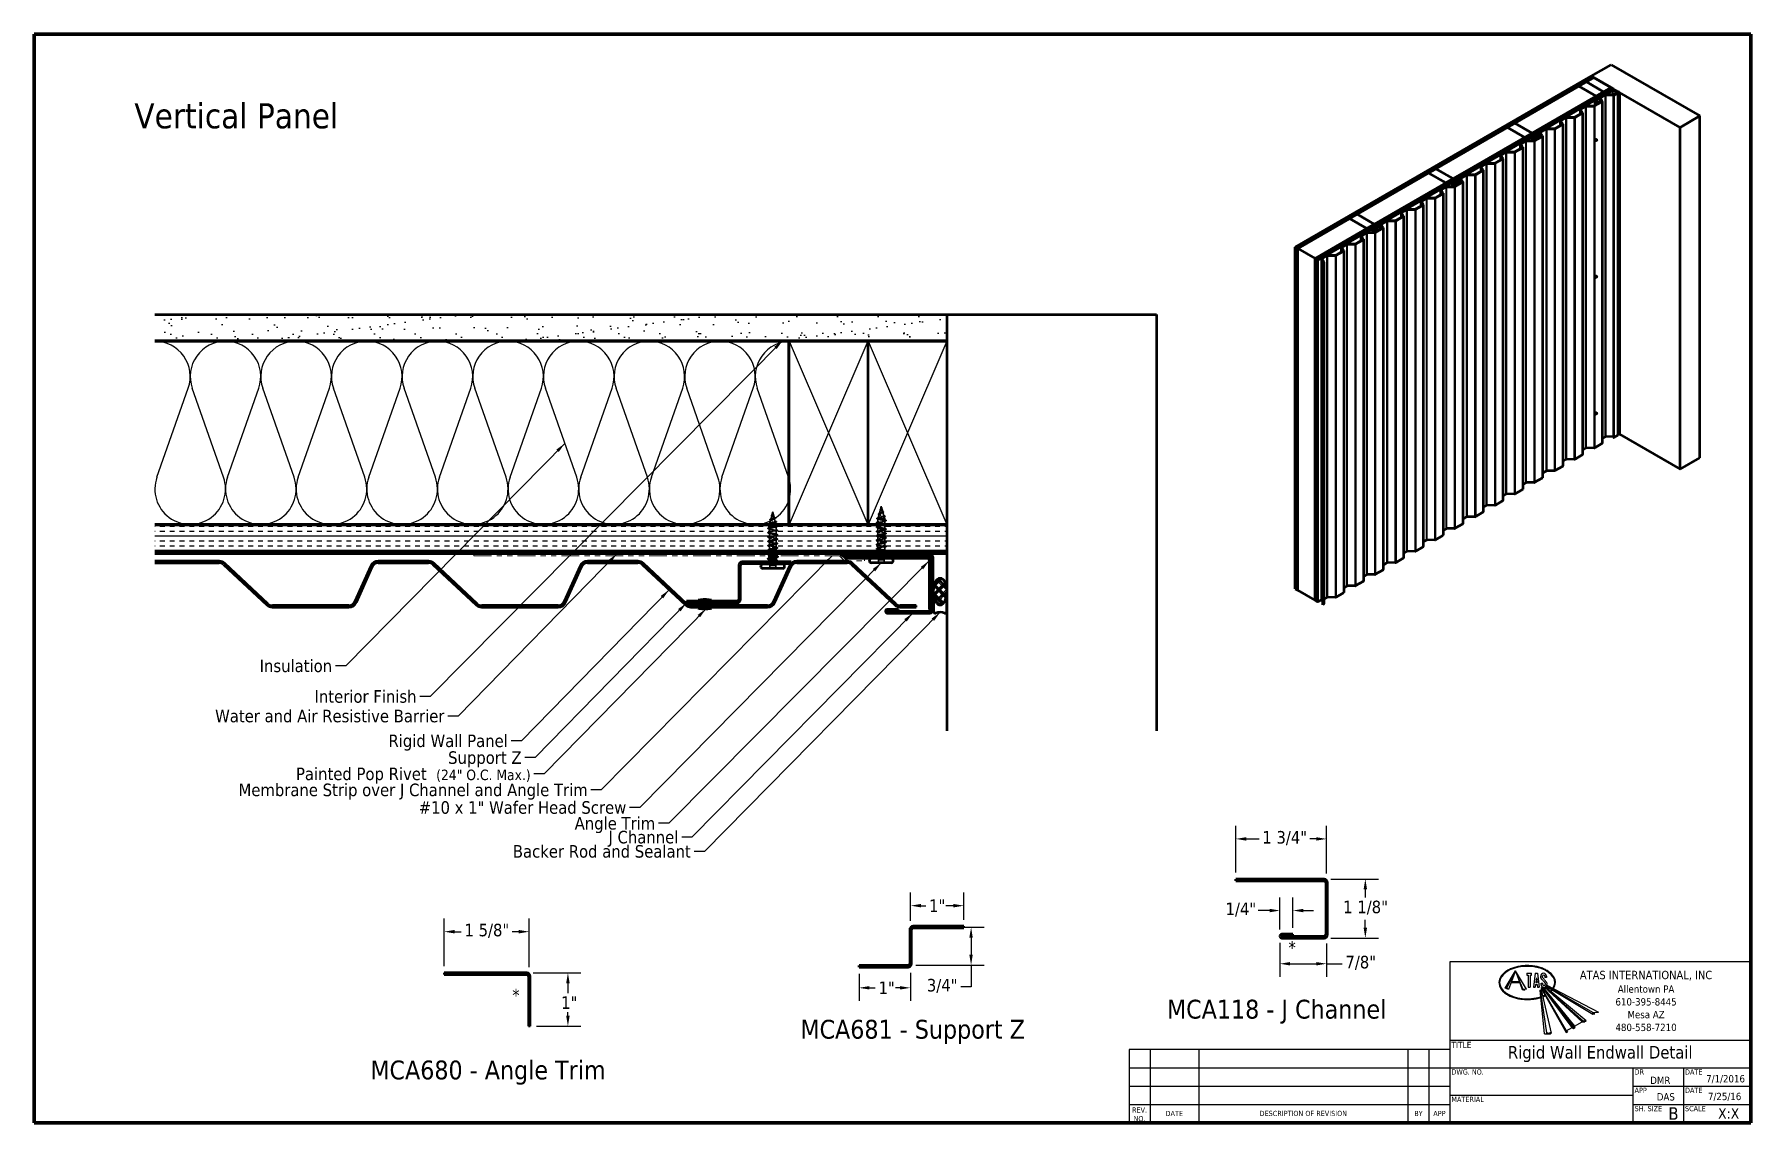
# Model space of a CAD drawing. Header units: inches. Extents: x 0.6 to 33.4, y 0.6 to 21.4.
import ezdxf

# ---------------------------------------------------------------- set-up
doc = ezdxf.new("R2010")
doc.units = ezdxf.units.IN
doc.header["$LTSCALE"] = 2
doc.header["$MEASUREMENT"] = 0
doc.linetypes.add('DASHED', pattern=[0.2067, 0.1654, -0.0413])
doc.linetypes.add('DOUBLE_DASH_CHAIN', pattern=[1.2403, 0.6614, -0.0827, 0.1654, -0.0827, 0.1654, -0.0827])
for name, color, linetype, lineweight in [('Border (ANSI)', 7, 'Continuous', 70), ('Dimension (ANSI)', 7, 'Continuous', 25), ('Hatch (ANSI)', 7, 'Continuous', 18), ('Hidden (ANSI)', 7, 'DASHED', 35), ('Logo', 7, 'Continuous', 25), ('Sketch Geometry (ANSI)', 7, 'Continuous', 25), ('Symbol (ANSI)', 7, 'Continuous', 25), ('Title (ANSI)', 7, 'Continuous', 50), ('Visible (ANSI)', 7, 'Continuous', 50), ('Visible Narrow (ANSI)', 7, 'Continuous', 35)]:
    doc.layers.add(name, color=color, linetype=linetype, lineweight=lineweight)
doc.styles.add('Label Text (ANSI)', font='tahoma.ttf')
doc.styles.add('Note Text (ANSI)', font='tahoma.ttf')
doc.styles.add('Title Block Info', font='tahoma.ttf')
doc.styles.add('Title Block Labels', font='tahoma.ttf')
doc.dimstyles.new('Architectural (ANSI)', dxfattribs={"dimscale": 2, "dimtxt": 0.12, "dimasz": 0.098425, "dimexe": 0.125, "dimexo": 0.0625, "dimgap": 0.031496, "dimtad": 0, "dimtih": 1, "dimtoh": 1, "dimdec": 4, "dimrnd": 1e-08, "dimzin": 3, "dimdsep": 46, "dimlunit": 4, "dimtxsty": 'Note Text (ANSI)', "dimcen": 0.09, "dimdle": 0.393701, "dimclrd": 256, "dimclre": 256, "dimclrt": 256, "dimadec": 0, "dimazin": 3, "dimtfac": 1, "dimtofl": 0, "dimtmove": 0, "dimatfit": 3, "dimfxl": 0, "dimfrac": 2, "dimtolj": 1, "dimtzin": 12, "dimlwd": -1, "dimlwe": -1, "dimarcsym": 0})
doc.dimstyles.new('Default (ANSI)$7', dxfattribs={"dimscale": 2, "dimtxt": 0.12, "dimasz": 0.098425, "dimexe": 0.125, "dimexo": 0.0625, "dimgap": 0.031496, "dimtad": 0, "dimtih": 1, "dimtoh": 1, "dimrnd": 1e-08, "dimzin": 4, "dimdsep": 46, "dimtxsty": 'Note Text (ANSI)', "dimcen": 0.09, "dimdle": 0.393701, "dimclrd": 256, "dimclre": 256, "dimclrt": 256, "dimadec": 0, "dimazin": 1, "dimtfac": 1, "dimtofl": 0, "dimtmove": 0, "dimatfit": 3, "dimfxl": 0, "dimtolj": 1, "dimtzin": 4, "dimlwd": -1, "dimlwe": -1, "dimarcsym": 0})

msp = doc.modelspace()

# ---------------------------------------------------------------- texts
at = {"layer": 'Symbol (ANSI)', "style": 'Note Text (ANSI)'}
for s, insert, char_height, width, attachment_point in [('{\\fTahoma|b0|i0;\\H0.4800;Vertical Panel }', (2.51099, 20.08332), 0.48, 4.6146871, 1), ('{Insulation}', (6.29057, 9.4513), 0.24, 1.4361102, 3), ('{Interior Finish }', (7.90419, 8.86594), 0.24, 2.1282983, 3), ('{Water and Air Resistive Barrier}', (8.43746, 8.49216), 0.24, 4.4648948, 3), ('{Rigid Wall Panel}', (9.64847, 8.01816), 0.24, 2.3369855, 3), ('{Support Z}', (9.91076, 7.69748), 0.24, 1.4289141, 3), ('{Painted Pop Rivet  \\fTahoma|b0|i0;\\H0.2000;(24" O.C. Max.)}', (10.08511, 7.38703), 0.24, 4.661329, 3), ('{Membrane Strip over J Channel and Angle Trim}', (11.17489, 7.08023), 0.24, 6.8942626, 3), ('{#10 x 1" Wafer Head Screw }', (11.91239, 6.74397), 0.24, 4.1893032, 3), ('{Angle Trim}', (12.4656, 6.44158), 0.24, 1.5810048, 3), ('{Backer Rod and Sealant}', (13.14526, 5.90564), 0.24, 3.4663857, 3), ('{J Channel }', (12.908, 6.17757), 0.24, 1.5162398, 3)]:
    msp.add_mtext(s, dxfattribs=dict(at, insert=insert, char_height=char_height, width=width, attachment_point=attachment_point))
at = {"layer": 'Symbol (ANSI)'}
for s, insert, char_height, attachment_point, style in [('*', (24.56598, 4.06712), 0.24, 1, 'Note Text (ANSI)'), ('*', (9.73305, 3.15611), 0.24, 1, 'Note Text (ANSI)'), ('MCA118 - J Channel', (22.2458, 2.49029), 0.36, 7, 'Label Text (ANSI)'), ('MCA681 - Support Z', (15.23907, 2.10282), 0.36, 7, 'Label Text (ANSI)'), ('MCA680 - Angle Trim', (7.0211, 1.32454), 0.36, 7, 'Label Text (ANSI)')]:
    msp.add_mtext(s, dxfattribs=dict(at, insert=insert, char_height=char_height, attachment_point=attachment_point, style=style))

# ---------------------------------------------------------------- blocks, each defined once
blk = doc.blocks.new('Borders ATAS A Border')
at = {"layer": 'Border (ANSI)'}
for p, q in [((0.3, 10.7), (0.3, 0.3)), ((16.7, 10.7), (0.3, 10.7)), ((16.7, 0.3), (16.7, 10.7)), ((0.3, 0.3), (16.7, 0.3))]:
    blk.add_line(p, q, dxfattribs=at)
blk = doc.blocks.new('Title Blocks ATAS A-B Title Block')
at = {"layer": 'Logo', "linetype": 'Continuous'}
for p, q in [((5.513, 4.03), (5.609, 4.196)), ((5.528, 4.034), (5.609, 4.196)), ((5.609, 4.196), (5.544, 4.019)), ((5.714, 4.023), (5.609, 4.196)), ((5.609, 4.196), (5.673, 4.019)), ((5.681, 4.026), (5.609, 4.196)), ((5.719, 4.174), (5.719, 4.157)), ((5.719, 4.174), (5.764, 4.174)), ((5.719, 4.157), (5.733, 4.157)), ((5.733, 4.157), (5.733, 4.041)), ((5.75, 4.157), (5.764, 4.157)), ((5.75, 4.157), (5.75, 4.041)), ((5.764, 4.157), (5.764, 4.174)), ((5.799, 4.174), (5.783, 4.041)), ((5.799, 4.174), (5.822, 4.174)), ((5.81, 4.131), (5.805, 4.085)), ((5.81, 4.131), (5.816, 4.085)), ((5.822, 4.174), (5.838, 4.041)), ((5.852, 4.135), (5.851, 4.146)), ((5.852, 4.134), (5.852, 4.135)), ((5.854, 4.13), (5.852, 4.134)), ((5.854, 4.129), (5.854, 4.13)), ((5.855, 4.127), (5.854, 4.129)), ((5.856, 4.124), (5.855, 4.127)), ((5.858, 4.122), (5.856, 4.124)), ((5.86, 4.119), (5.858, 4.122)), ((5.858, 4.122), (5.858, 4.122)), ((5.861, 4.119), (5.86, 4.119)), ((5.863, 4.115), (5.861, 4.119)), ((5.868, 4.109), (5.863, 4.115)), ((5.868, 4.135), (5.868, 4.146)), ((5.873, 4.128), (5.868, 4.135)), ((5.869, 4.108), (5.868, 4.109)), ((5.87, 4.107), (5.869, 4.108)), ((5.87, 4.107), (5.875, 4.102)), ((5.874, 4.126), (5.873, 4.128)), ((5.883, 4.116), (5.874, 4.126)), ((5.875, 4.102), (5.879, 4.098)), ((5.886, 4.112), (5.883, 4.116)), ((5.891, 4.107), (5.886, 4.112)), ((5.89, 4.146), (5.89, 4.135)), ((5.907, 4.135), (5.89, 4.135)), ((5.891, 4.107), (5.892, 4.106)), ((5.892, 4.106), (5.893, 4.105)), ((5.893, 4.105), (5.898, 4.099)), ((5.907, 4.146), (5.907, 4.135)), ((5.544, 4.019), (5.513, 4.03)), ((5.544, 4.019), (5.528, 4.034)), ((5.568, 4.086), (5.649, 4.086)), ((5.572, 4.096), (5.645, 4.096)), ((5.673, 4.019), (5.681, 4.026)), ((5.673, 4.019), (5.695, 4.013)), ((5.681, 4.026), (5.714, 4.023)), ((5.69, 4.026), (5.695, 4.013)), ((5.733, 4.041), (5.75, 4.041)), ((5.783, 4.041), (5.799, 4.041)), ((5.803, 4.068), (5.799, 4.041)), ((5.803, 4.068), (5.818, 4.068)), ((5.805, 4.085), (5.816, 4.085)), ((5.818, 4.068), (5.821, 4.041)), ((5.821, 4.041), (5.838, 4.041)), ((5.886, 3.594), (5.845, 4.014)), ((5.845, 4.014), (5.849, 4.014)), ((5.849, 4.015), (5.85, 4.017)), ((5.91, 3.604), (5.849, 4.015)), ((5.85, 4.017), (5.851, 4.016)), ((5.851, 4.016), (5.853, 4.015)), ((5.853, 4.015), (5.855, 4.016)), ((5.855, 4.068), (5.855, 4.079)), ((5.855, 4.079), (5.871, 4.079)), ((5.856, 4.017), (5.855, 4.016)), ((5.857, 4.016), (5.856, 4.017)), ((5.857, 4.035), (5.866, 4.04)), ((5.857, 4.035), (6.095, 3.623)), ((5.857, 4.035), (5.857, 4.032)), ((5.857, 4.032), (6.095, 3.607)), ((5.857, 4.016), (5.95, 3.601)), ((6.151, 3.655), (5.866, 4.04)), ((5.866, 4.04), (5.868, 4.039)), ((5.868, 4.039), (5.87, 4.04)), ((5.868, 4.039), (6.165, 3.647)), ((5.87, 4.042), (5.871, 4.043)), ((5.87, 4.042), (6.175, 3.669)), ((5.87, 4.042), (5.87, 4.04)), ((6.178, 3.654), (5.87, 4.04)), ((5.871, 4.068), (5.871, 4.079)), ((5.879, 4.098), (5.887, 4.089)), ((5.887, 4.089), (5.888, 4.087)), ((5.888, 4.087), (5.893, 4.079)), ((6.247, 3.711), (5.889, 4.042)), ((5.892, 4.042), (6.261, 3.717)), ((5.893, 4.079), (5.893, 4.068)), ((6.287, 3.718), (5.895, 4.044)), ((5.898, 4.099), (5.901, 4.096)), ((5.901, 4.096), (5.901, 4.096)), ((5.901, 4.096), (5.903, 4.093)), ((5.903, 4.093), (5.904, 4.092)), ((5.904, 4.092), (5.905, 4.09)), ((5.905, 4.09), (5.906, 4.087)), ((5.905, 4.052), (6.348, 3.784)), ((5.906, 4.087), (5.907, 4.086)), ((6.348, 3.8), (5.906, 4.055)), ((5.907, 4.086), (5.908, 4.084)), ((5.908, 4.084), (5.909, 4.081)), ((5.909, 4.081), (5.909, 4.079)), ((5.909, 4.079), (5.91, 4.068)), ((5.909, 4.061), (6.404, 3.803)), ((6.348, 3.8), (6.404, 3.803)), ((6.348, 3.784), (6.348, 3.8)), ((6.369, 3.785), (6.348, 3.797)), ((6.348, 3.784), (6.369, 3.785)), ((6.095, 3.623), (6.151, 3.656)), ((6.095, 3.623), (6.095, 3.607)), ((6.095, 3.607), (6.109, 3.615)), ((6.109, 3.615), (6.102, 3.627)), ((6.151, 3.656), (6.165, 3.647)), ((6.165, 3.647), (6.178, 3.655)), ((6.175, 3.669), (6.247, 3.711)), ((6.175, 3.669), (6.178, 3.655)), ((6.247, 3.711), (6.268, 3.709)), ((6.261, 3.718), (6.262, 3.719)), ((6.261, 3.718), (6.261, 3.718)), ((6.261, 3.718), (6.261, 3.718)), ((6.262, 3.716), (6.261, 3.718)), ((6.262, 3.719), (6.264, 3.72)), ((6.265, 3.715), (6.262, 3.716)), ((6.264, 3.72), (6.272, 3.719)), ((6.267, 3.715), (6.265, 3.715)), ((6.269, 3.716), (6.267, 3.715)), ((6.268, 3.709), (6.271, 3.709)), ((6.269, 3.716), (6.269, 3.716)), ((6.272, 3.715), (6.269, 3.716)), ((6.271, 3.709), (6.272, 3.709)), ((6.272, 3.719), (6.279, 3.716)), ((6.274, 3.713), (6.272, 3.715)), ((6.272, 3.709), (6.273, 3.71)), ((6.273, 3.71), (6.274, 3.712)), ((6.274, 3.712), (6.274, 3.713)), ((6.279, 3.716), (6.284, 3.716)), ((6.284, 3.716), (6.287, 3.718)), ((5.886, 3.594), (5.944, 3.595)), ((5.909, 3.597), (5.91, 3.605)), ((5.91, 3.605), (5.918, 3.605)), ((5.918, 3.605), (5.929, 3.598)), ((5.929, 3.598), (5.94, 3.605)), ((5.944, 3.607), (5.94, 3.605)), ((5.95, 3.601), (5.944, 3.607)), ((5.944, 3.595), (5.95, 3.601))]:
    blk.add_line(p, q, dxfattribs=at)
at = {"layer": 'Logo', "color": 7, "linetype": 'Continuous', "lineweight": 25}
blk.add_line((5.901, 4.048), (5.903, 4.05), dxfattribs=at)
at = {"layer": 'Logo', "linetype": 'Continuous'}
for centre, radius, start, end in [((5.879, 4.146), 0.0277, 0, 180), ((5.879, 4.146), 0.0111, 0, 180), ((5.882, 4.068), 0.0277, 180, 0), ((5.882, 4.068), 0.0111, 180, 0)]:
    blk.add_arc(centre, radius, start, end, dxfattribs=at)
at = {"layer": 'Logo'}
for start_param, end_param in [(5.920587, 11.509279), (5.311273, 5.424577), (5.721945, 5.844109)]:
    blk.add_ellipse((5.722, 4.085), major_axis=(0.263, 0), ratio=0.589286, start_param=start_param, end_param=end_param, dxfattribs=at)
for points in [[(5.974, 4.027), (5.987, 4.054), (5.992, 4.083), (5.988, 4.112), (5.976, 4.14), (5.956, 4.166), (5.929, 4.189), (5.896, 4.209), (5.858, 4.225), (5.816, 4.237), (5.772, 4.244), (5.725, 4.247), (5.679, 4.245), (5.634, 4.238), (5.591, 4.227), (5.553, 4.211), (5.519, 4.192), (5.491, 4.169), (5.47, 4.144), (5.457, 4.116), (5.452, 4.087), (5.456, 4.058), (5.468, 4.03), (5.487, 4.004), (5.514, 3.981), (5.547, 3.961), (5.585, 3.945), (5.627, 3.933), (5.672, 3.926), (5.718, 3.923), (5.764, 3.925), (5.809, 3.931), (5.852, 3.943)], [(5.872, 3.95), (5.878, 3.952), (5.885, 3.955), (5.891, 3.958), (5.897, 3.961)], [(5.95, 3.998), (5.954, 4.002), (5.959, 4.006), (5.962, 4.011), (5.966, 4.015)]]:
    blk.add_spline(points, degree=3, dxfattribs=at)
at = {"layer": 'Sketch Geometry (ANSI)'}
for p, q in [((7.858, 4.284), (4.983, 4.284)), ((4.983, 4.284), (4.983, 2.746)), ((7.858, 2.746), (7.858, 4.284)), ((1.918, 3.446), (1.918, 2.746)), ((4.983, 3.446), (1.918, 3.446)), ((2.118, 3.446), (2.118, 2.746)), ((2.583, 3.446), (2.583, 2.746)), ((4.583, 3.446), (4.583, 2.746)), ((4.783, 3.446), (4.783, 2.746)), ((4.983, 3.534), (7.858, 3.534)), ((1.918, 3.271), (4.983, 3.271)), ((4.983, 3.271), (7.858, 3.271)), ((6.733, 3.271), (6.733, 2.746)), ((7.215, 3.271), (7.215, 2.746)), ((1.918, 3.096), (4.983, 3.096)), ((4.983, 3.009), (6.733, 3.009)), ((6.733, 3.096), (7.858, 3.096)), ((1.918, 2.921), (4.983, 2.921)), ((6.733, 2.921), (7.858, 2.921)), ((1.918, 2.746), (4.983, 2.746)), ((4.983, 2.746), (7.858, 2.746))]:
    blk.add_line(p, q, dxfattribs=at)
at = {"layer": 'Symbol (ANSI)', "char_height": 0.05, "attachment_point": 5, "style": 'Title Block Labels'}
for s, insert, line_spacing_factor in [('{\\H1.6x;ATAS INTERNATIONAL, INC\\P\\H0.875x;Allentown PA\\H1.3631x; \\H0.73365x;\\P610-395-8445\\H1.1376x; \\H0.87902x;\\PMesa AZ\\H1.1946x; \\H0.83708x;\\P480-558-7210\\H1.1855x; }', (6.858, 3.909), 1.04605), ('REV.\\PNO.', (2.018, 2.826), 0.987884)]:
    blk.add_mtext(s, dxfattribs=dict(at, insert=insert, line_spacing_factor=line_spacing_factor))
at = {"layer": 'Symbol (ANSI)'}
for s, insert, char_height, attachment_point, style in [('\\fTahoma|b0|i0;\\H0.0600;TITLE', (4.998, 3.519), 0.06, 1, 'Title Block Labels'), ('DWG. NO.', (4.998, 3.256), 0.05, 1, 'Title Block Labels'), ('DR', (6.748, 3.256), 0.05, 1, 'Title Block Labels'), ('DMR', (7.09, 3.116), 0.07, 9, 'Title Block Info'), ('DATE', (7.23, 3.256), 0.05, 1, 'Title Block Labels'), ('MATERIAL', (4.998, 2.994), 0.05, 1, 'Title Block Labels'), ('APP', (6.748, 3.081), 0.05, 1, 'Title Block Labels'), ('DAS', (7.133, 2.957), 0.07, 9, 'Title Block Info'), ('DATE', (7.23, 3.081), 0.05, 1, 'Title Block Labels'), ('7/25/16', (7.768, 2.953), 0.07, 9, 'Title Block Info'), ('DATE', (2.35, 2.834), 0.05, 5, 'Title Block Labels'), ('DESCRIPTION OF REVISION', (3.583, 2.834), 0.05, 5, 'Title Block Labels'), ('BY', (4.683, 2.834), 0.05, 5, 'Title Block Labels'), ('APP', (4.883, 2.834), 0.05, 5, 'Title Block Labels'), ('SH. SIZE', (6.748, 2.906), 0.05, 1, 'Title Block Labels'), ('SCALE', (7.23, 2.906), 0.05, 1, 'Title Block Labels'), ('\\fTahoma|b0|i0;\\H0.1000;X:X', (7.748, 2.834), 0.1, 6, 'Title Block Info')]:
    blk.add_mtext(s, dxfattribs=dict(at, insert=insert, char_height=char_height, attachment_point=attachment_point, style=style))
for tag, p, height, style in [('CREATION_DATE_001', (7.432, 3.131), 0.07, 'Title Block Info'), ('Sheet_Size_001', (7.071, 2.774), 0.12, 'Note Text (ANSI)')]:
    blk.add_attdef(tag, p, '', height=height, dxfattribs=dict(at, style=style))
at = {"layer": 'Title (ANSI)', "attachment_point": 5, "style": 'Note Text (ANSI)'}
for s, insert, char_height in [('Rigid Wall Endwall Detail', (6.42, 3.402), 0.12), ('\\fTahoma|b0|i0;\\H0.1000; ', (5.858, 3.14), 0.1), ('\\fTahoma|b0|i0;\\H0.1000; ', (5.858, 2.877), 0.1)]:
    blk.add_mtext(s, dxfattribs=dict(at, insert=insert, char_height=char_height))
blk = doc.blocks.new('*D8')
at = {"layer": 'Defpoints', "color": 0, "transparency": 16777216}
for p in [(18.361, 4.747), (17.347, 4.334), (18.361, 4.353)]:
    blk.add_point(p, dxfattribs=at)
at = {"layer": 'Dimension (ANSI)', "transparency": 16777216}
for p, q in [((17.347, 4.459), (17.347, 4.997)), ((18.361, 4.478), (18.361, 4.997)), ((17.544, 4.747), (17.635, 4.747)), ((18.164, 4.747), (18.018, 4.747))]:
    blk.add_line(p, q, dxfattribs=at)
for points in [[(17.544, 4.78), (17.544, 4.714), (17.347, 4.747)], [(18.164, 4.78), (18.164, 4.714), (18.361, 4.747)]]:
    blk.add_solid(points, dxfattribs=at)
at = {"layer": 'Dimension (ANSI)', "transparency": 16777216, "insert": (17.698, 4.867), "char_height": 0.24, "attachment_point": 1, "style": 'Note Text (ANSI)'}
blk.add_mtext('\\A1;1"', dxfattribs=at)
blk = doc.blocks.new('*D9')
at = {"layer": 'Defpoints', "color": 0, "transparency": 16777216}
for p in [(17.347, 4.334), (18.502, 4.334), (17.319, 3.612)]:
    blk.add_point(p, dxfattribs=at)
at = {"layer": 'Dimension (ANSI)', "transparency": 16777216}
for p, q in [((17.472, 4.334), (18.752, 4.334)), ((18.502, 4.138), (18.502, 3.809)), ((17.444, 3.612), (18.752, 3.612)), ((18.502, 3.612), (18.502, 3.196)), ((18.502, 3.196), (18.305, 3.196))]:
    blk.add_line(p, q, dxfattribs=at)
for points in [[(18.469, 4.138), (18.534, 4.138), (18.502, 4.334)], [(18.469, 3.809), (18.534, 3.809), (18.502, 3.612)]]:
    blk.add_solid(points, dxfattribs=at)
at = {"layer": 'Dimension (ANSI)', "transparency": 16777216, "insert": (17.657, 3.348), "char_height": 0.24, "attachment_point": 1, "style": 'Note Text (ANSI)'}
blk.add_mtext('\\A1;3/4"', dxfattribs=at)
blk = doc.blocks.new('*D10')
at = {"layer": 'Defpoints', "color": 0, "transparency": 16777216}
for p in [(16.361, 3.571), (17.342, 3.59), (16.361, 3.177)]:
    blk.add_point(p, dxfattribs=at)
at = {"layer": 'Dimension (ANSI)', "transparency": 16777216}
for p, q in [((16.361, 3.446), (16.361, 2.927)), ((17.342, 3.465), (17.342, 2.927)), ((16.558, 3.177), (16.671, 3.177)), ((17.145, 3.177), (17.055, 3.177))]:
    blk.add_line(p, q, dxfattribs=at)
for points in [[(16.558, 3.21), (16.558, 3.145), (16.361, 3.177)], [(17.145, 3.21), (17.145, 3.145), (17.342, 3.177)]]:
    blk.add_solid(points, dxfattribs=at)
at = {"layer": 'Dimension (ANSI)', "transparency": 16777216, "insert": (16.734, 3.298), "char_height": 0.24, "attachment_point": 1, "style": 'Note Text (ANSI)'}
blk.add_mtext('\\A1;1"', dxfattribs=at)
blk = doc.blocks.new('*D11')
at = {"layer": 'Defpoints', "color": 0, "transparency": 16777216}
for p in [(23.563, 6.023), (23.563, 5.254), (25.294, 5.235)]:
    blk.add_point(p, dxfattribs=at)
at = {"layer": 'Dimension (ANSI)', "transparency": 16777216}
for p, q in [((23.563, 5.379), (23.563, 6.273)), ((25.294, 5.36), (25.294, 6.273)), ((23.759, 6.023), (24.004, 6.023)), ((25.097, 6.023), (24.978, 6.023))]:
    blk.add_line(p, q, dxfattribs=at)
for points in [[(23.759, 6.056), (23.759, 5.99), (23.563, 6.023)], [(25.097, 6.056), (25.097, 5.99), (25.294, 6.023)]]:
    blk.add_solid(points, dxfattribs=at)
at = {"layer": 'Dimension (ANSI)', "transparency": 16777216, "insert": (24.067, 6.174), "char_height": 0.24, "attachment_point": 1, "style": 'Note Text (ANSI)'}
blk.add_mtext('\\A1;1 3/4"', dxfattribs=at)
blk = doc.blocks.new('*D12')
at = {"layer": 'Defpoints', "color": 0, "transparency": 16777216}
for p in [(24.402, 4.164), (25.294, 4.148), (24.402, 3.637)]:
    blk.add_point(p, dxfattribs=at)
at = {"layer": 'Dimension (ANSI)', "transparency": 16777216}
for p, q in [((24.402, 4.039), (24.402, 3.387)), ((25.294, 4.023), (25.294, 3.387)), ((24.599, 3.637), (25.097, 3.637)), ((25.294, 3.637), (25.592, 3.637))]:
    blk.add_line(p, q, dxfattribs=at)
for points in [[(24.599, 3.67), (24.599, 3.604), (24.402, 3.637)], [(25.097, 3.67), (25.097, 3.604), (25.294, 3.637)]]:
    blk.add_solid(points, dxfattribs=at)
at = {"layer": 'Dimension (ANSI)', "transparency": 16777216, "insert": (25.655, 3.789), "char_height": 0.24, "attachment_point": 1, "style": 'Note Text (ANSI)'}
blk.add_mtext('\\A1;7/8"', dxfattribs=at)
blk = doc.blocks.new('*D13')
at = {"layer": 'Defpoints', "color": 0, "transparency": 16777216}
for p in [(24.402, 4.654), (24.402, 4.164), (24.652, 4.2)]:
    blk.add_point(p, dxfattribs=at)
at = {"layer": 'Dimension (ANSI)', "transparency": 16777216}
for p, q in [((24.206, 4.654), (23.991, 4.654)), ((24.402, 4.289), (24.402, 4.904)), ((24.652, 4.325), (24.652, 4.904)), ((24.849, 4.654), (25.046, 4.654))]:
    blk.add_line(p, q, dxfattribs=at)
for points in [[(24.206, 4.687), (24.206, 4.621), (24.402, 4.654)], [(24.849, 4.687), (24.849, 4.621), (24.652, 4.654)]]:
    blk.add_solid(points, dxfattribs=at)
at = {"layer": 'Dimension (ANSI)', "transparency": 16777216, "insert": (23.364, 4.806), "char_height": 0.24, "attachment_point": 1, "style": 'Note Text (ANSI)'}
blk.add_mtext('\\A1;1/4"', dxfattribs=at)
blk = doc.blocks.new('*D14')
at = {"layer": 'Defpoints', "color": 0, "transparency": 16777216}
for p in [(10.055, 4.25), (8.433, 3.463), (10.055, 3.444)]:
    blk.add_point(p, dxfattribs=at)
at = {"layer": 'Dimension (ANSI)', "transparency": 16777216}
for p, q in [((8.433, 3.588), (8.433, 4.5)), ((10.055, 3.569), (10.055, 4.5)), ((8.63, 4.25), (8.757, 4.25)), ((9.858, 4.25), (9.731, 4.25))]:
    blk.add_line(p, q, dxfattribs=at)
for points in [[(8.63, 4.283), (8.63, 4.217), (8.433, 4.25)], [(9.858, 4.283), (9.858, 4.217), (10.055, 4.25)]]:
    blk.add_solid(points, dxfattribs=at)
at = {"layer": 'Dimension (ANSI)', "transparency": 16777216, "insert": (8.82, 4.402), "char_height": 0.24, "attachment_point": 1, "style": 'Note Text (ANSI)'}
blk.add_mtext('\\A1;1 5/8"', dxfattribs=at)
blk = doc.blocks.new('*D15')
at = {"layer": 'Defpoints', "color": 0, "transparency": 16777216}
for p in [(25.249, 5.254), (26.036, 5.254), (25.249, 4.129)]:
    blk.add_point(p, dxfattribs=at)
at = {"layer": 'Dimension (ANSI)', "transparency": 16777216}
for p, q in [((25.374, 5.254), (26.286, 5.254)), ((26.036, 5.057), (26.036, 4.906)), ((26.036, 4.326), (26.036, 4.477)), ((25.374, 4.129), (26.286, 4.129))]:
    blk.add_line(p, q, dxfattribs=at)
for points in [[(26.003, 5.057), (26.069, 5.057), (26.036, 5.254)], [(26.003, 4.326), (26.069, 4.326), (26.036, 4.129)]]:
    blk.add_solid(points, dxfattribs=at)
at = {"layer": 'Dimension (ANSI)', "transparency": 16777216, "insert": (25.612, 4.843), "char_height": 0.24, "attachment_point": 1, "style": 'Note Text (ANSI)'}
blk.add_mtext('\\A1;1 1/8"', dxfattribs=at)
blk = doc.blocks.new('*D16')
at = {"layer": 'Defpoints', "color": 0, "transparency": 16777216}
for p in [(10.01, 3.463), (10.074, 2.447), (10.797, 2.447)]:
    blk.add_point(p, dxfattribs=at)
at = {"layer": 'Dimension (ANSI)', "transparency": 16777216}
for p, q in [((10.135, 3.463), (11.047, 3.463)), ((10.797, 3.266), (10.797, 3.078)), ((10.797, 2.644), (10.797, 2.712)), ((10.199, 2.447), (11.047, 2.447))]:
    blk.add_line(p, q, dxfattribs=at)
for points in [[(10.764, 3.266), (10.83, 3.266), (10.797, 3.463)], [(10.764, 2.644), (10.83, 2.644), (10.797, 2.447)]]:
    blk.add_solid(points, dxfattribs=at)
at = {"layer": 'Dimension (ANSI)', "transparency": 16777216, "insert": (10.668, 3.015), "char_height": 0.24, "attachment_point": 1, "style": 'Note Text (ANSI)'}
blk.add_mtext('\\A1;1"', dxfattribs=at)

# ---------------------------------------------------------------- dimensions: what is measured, and where the dimension line sits
at = {"layer": 'Dimension (ANSI)'}
for base, p1, p2, angle, override, picture, middle in [((23.562639, 6.02283), (25.293894, 5.235428), (23.562639, 5.254174), 180, {"dimtih": 0, "dimtoh": 0, "dimdec": 4, "dimlfac": 1, "dimtp": 0, "dimtm": 0, "dimtdec": 2, "dimatfit": 1}, '*D11', (24.490767, 6.02283)), ((26.03604, 5.25417), (25.24864, 4.12917), (25.24864, 5.25417), 270, {"dimdec": 4, "dimlfac": 1, "dimtp": 0, "dimtm": 0, "dimtdec": 2, "dimatfit": 1}, '*D15', (26.03604, 4.69167)), ((18.36066, 4.74683), (17.3474, 4.33438), (18.36066, 4.35313), 180, {"dimtih": 0, "dimtoh": 0, "dimdec": 4, "dimlfac": 1, "dimtp": 0, "dimtm": 0, "dimtdec": 2, "dimatfit": 1}, '*D8', (17.82651, 4.74683)), ((24.40244, 4.65413), (24.65244, 4.19957), (24.40244, 4.16437), 180, {"dimtih": 0, "dimtoh": 0, "dimdec": 4, "dimlfac": 1, "dimtp": 0, "dimtm": 0, "dimtdec": 2, "dimatfit": 1}, '*D13', (23.6462, 4.65413)), ((10.054962, 4.25016), (8.432707, 3.462759), (10.054962, 3.444013), 180, {"dimtih": 0, "dimtoh": 0, "dimdec": 4, "dimlfac": 1, "dimtp": 0, "dimtm": 0, "dimtdec": 2, "dimatfit": 1}, '*D14', (9.243835, 4.25016)), ((18.50159, 4.33438), (17.31928, 3.6125), (17.3474, 4.33438), 90, {"dimdec": 4, "dimlfac": 1, "dimtp": 0, "dimtm": 0, "dimtdec": 2, "dimatfit": 2}, '*D9', (17.94921, 3.19641)), ((24.402439, 3.637276), (25.293894, 4.147919), (24.402439, 4.164374), 180, {"dimtih": 0, "dimtoh": 0, "dimdec": 4, "dimlfac": 1, "dimtp": 0, "dimtm": 0, "dimtdec": 2, "dimatfit": 2}, '*D12', (25.94702, 3.637276)), ((10.79711, 2.44676), (10.00971, 3.46276), (10.07371, 2.44676), 90, {"dimdec": 4, "dimlfac": 1, "dimtp": 0, "dimtm": 0, "dimtdec": 2, "dimatfit": 1}, '*D16', (10.79711, 2.89494)), ((16.360657, 3.177426), (17.341912, 3.589872), (16.360657, 3.571126), 180, {"dimtih": 0, "dimtoh": 0, "dimdec": 4, "dimlfac": 1, "dimtp": 0, "dimtm": 0, "dimtdec": 2, "dimatfit": 1}, '*D10', (16.862805, 3.177426))]:
    dim = msp.add_linear_dim(base=base, p1=p1, p2=p2, angle=angle, dimstyle='Architectural (ANSI)', override=override, dxfattribs=at)
    dim.commit()
    dim.dimension.update_dxf_attribs({"geometry": picture, "text_midpoint": middle, "dimtype": 160})

# ---------------------------------------------------------------- hatches: boundary and pattern name
at = {"true_color": 0x804000}
h = msp.add_hatch(dxfattribs=at)
h.set_pattern_fill('AR-SAND', color=36, scale=0.25, style=0)
h.paths.add_polyline_path([(2.90327, 16.04481), (18.03558, 16.04481), (18.03558, 15.54481), (2.90327, 15.54481)])
h = msp.add_hatch(dxfattribs=at)
h.set_pattern_fill('INSUL', color=36, scale=0.75, style=0)
h.paths.add_polyline_path([(2.90327, 12.02481), (2.90327, 11.52481), (18.03558, 11.52481), (18.03558, 12.02481)])
at = {"layer": 'Hatch (ANSI)'}
h = msp.add_hatch(dxfattribs=at)
h.set_pattern_fill('CUST29', color=256, style=0, pattern_type=2)
h.set_pattern_definition([(45, (0, 0), (-0.08838835, 0.08838835), []), (45, (0.03125, 0), (-0.08838835, 0.08838835), []), (45, (0.0625, 0), (-0.08838835, 0.08838835), []), (135, (0, 0), (-0.08838835, -0.08838835), []), (135, (0.03125, 0), (-0.08838835, -0.08838835), []), (135, (0.0625, 0), (-0.08838835, -0.08838835), [])])
edge = h.paths.add_edge_path()
edge.add_ellipse((17.91058, 10.75927), major_axis=(0, -0.25), ratio=0.5, start_angle=0, end_angle=360)

# ---------------------------------------------------------------- linework, layer by layer
at = {"layer": 'Hidden (ANSI)', "ltscale": 0.07463}
msp.add_line((14.69327, 12.20588), (14.673, 12.13008), dxfattribs=at)
at = {"layer": 'Hidden (ANSI)', "ltscale": 0.062405}
msp.add_line((14.71144, 12.27381), (14.69448, 12.21041), dxfattribs=at)
at = {"layer": 'Hidden (ANSI)', "ltscale": 0.02281}
msp.add_line((14.71144, 12.27381), (14.71766, 12.25057), dxfattribs=at)
at = {"layer": 'Hidden (ANSI)', "ltscale": 0.077098}
msp.add_line((14.7182, 12.24855), (14.73915, 12.17024), dxfattribs=at)
at = {"layer": 'Hidden (ANSI)', "ltscale": 0.072166}
msp.add_line((14.74103, 12.16322), (14.76063, 12.08991), dxfattribs=at)
at = {"layer": 'Hidden (ANSI)', "ltscale": 0.004328}
msp.add_line((16.72228, 12.1423), (16.72108, 12.13781), dxfattribs=at)
at = {"layer": 'Hidden (ANSI)', "ltscale": 0.194373}
msp.add_line((16.85108, 12.13781), (16.72108, 12.13781), dxfattribs=at)
at = {"layer": 'Hidden (ANSI)', "ltscale": 0.060136}
msp.add_line((16.72108, 12.07456), (16.72108, 12.13781), dxfattribs=at)
at = {"layer": 'Hidden (ANSI)', "ltscale": 0.069707}
msp.add_line((16.7451, 12.22763), (16.72616, 12.15682), dxfattribs=at)
at = {"layer": 'Hidden (ANSI)', "ltscale": 0.074634}
msp.add_line((16.76793, 12.31295), (16.74765, 12.23715), dxfattribs=at)
at = {"layer": 'Hidden (ANSI)', "ltscale": 0.062337}
msp.add_line((16.78608, 12.38081), (16.76913, 12.31748), dxfattribs=at)
at = {"layer": 'Hidden (ANSI)', "ltscale": 0.022741}
msp.add_line((16.78608, 12.38081), (16.79227, 12.35764), dxfattribs=at)
at = {"layer": 'Hidden (ANSI)', "ltscale": 0.028664}
for p, q in [((16.78608, 12.12928), (16.78608, 12.13681)), ((14.71093, 12.02228), (14.71109, 12.02981)), ((14.71109, 12.01281), (14.71093, 12.02034)), ((16.78608, 12.11981), (16.78608, 12.12734))]:
    msp.add_line(p, q, dxfattribs=at)
at = {"layer": 'Hidden (ANSI)', "ltscale": 0.077103}
msp.add_line((16.79281, 12.35562), (16.81376, 12.27731), dxfattribs=at)
at = {"layer": 'Hidden (ANSI)', "ltscale": 0.072171}
msp.add_line((16.81564, 12.27029), (16.83525, 12.19698), dxfattribs=at)
at = {"layer": 'Hidden (ANSI)', "ltscale": 0.046387}
msp.add_line((16.83846, 12.18496), (16.85108, 12.13781), dxfattribs=at)
at = {"layer": 'Hidden (ANSI)', "ltscale": 0.020614}
msp.add_line((16.85108, 12.11606), (16.85108, 12.13781), dxfattribs=at)
at = {"layer": 'Hidden (ANSI)', "ltscale": 0.05449}
msp.add_line((14.64644, 11.96749), (14.64644, 12.02481), dxfattribs=at)
at = {"layer": 'Hidden (ANSI)', "ltscale": 0.062755}
for p, q in [((14.64644, 11.88449), (14.64644, 11.95049)), ((14.64644, 11.80149), (14.64644, 11.86749)), ((14.77644, 11.92599), (14.77644, 11.99199)), ((14.77644, 11.84299), (14.77644, 11.90899)), ((14.77644, 11.75999), (14.77644, 11.82599)), ((16.72108, 11.90856), (16.72108, 11.97456)), ((16.72108, 11.82556), (16.72108, 11.89156)), ((16.72108, 11.74256), (16.72108, 11.80856)), ((16.85108, 11.95006), (16.85108, 12.01606)), ((16.85108, 11.86706), (16.85108, 11.93306)), ((16.85108, 11.78406), (16.85108, 11.85006)), ((14.64644, 11.71849), (14.64644, 11.78449)), ((14.64644, 11.63549), (14.64644, 11.70149)), ((14.64644, 11.55249), (14.64644, 11.61849)), ((14.77644, 11.67699), (14.77644, 11.74299)), ((14.77644, 11.59399), (14.77644, 11.65999)), ((16.72108, 11.65956), (16.72108, 11.72556)), ((16.72108, 11.57656), (16.72108, 11.64256)), ((16.85108, 11.70106), (16.85108, 11.76706)), ((16.85108, 11.61806), (16.85108, 11.68406)), ((16.85108, 11.53506), (16.85108, 11.60106))]:
    msp.add_line(p, q, dxfattribs=at)
at = {"layer": 'Hidden (ANSI)', "ltscale": 0.000312122}
msp.add_line((14.64763, 12.03523), (14.64751, 12.03481), dxfattribs=at)
at = {"layer": 'Hidden (ANSI)', "ltscale": 0.069703}
msp.add_line((14.67045, 12.12055), (14.65151, 12.04975), dxfattribs=at)
at = {"layer": 'Hidden (ANSI)', "ltscale": 0.042371}
msp.add_line((14.76385, 12.07789), (14.77537, 12.03481), dxfattribs=at)
at = {"layer": 'Hidden (ANSI)', "ltscale": 0.014968}
msp.add_line((14.77644, 12.00899), (14.77644, 12.02481), dxfattribs=at)
at = {"layer": 'Hidden (ANSI)', "ltscale": 0.021566}
msp.add_line((16.72108, 12.03481), (16.72108, 12.05756), dxfattribs=at)
at = {"layer": 'Hidden (ANSI)', "ltscale": 0.031566}
msp.add_line((16.72108, 11.99156), (16.72108, 12.02481), dxfattribs=at)
at = {"layer": 'Hidden (ANSI)', "ltscale": 0.002412}
for p, q in [((16.78608, 12.12734), (16.78608, 12.12928)), ((16.78608, 11.50678), (16.78608, 11.50484))]:
    msp.add_line(p, q, dxfattribs=at)
at = {"layer": 'Hidden (ANSI)', "ltscale": 0.061088}
msp.add_line((16.85108, 12.03481), (16.85108, 12.09906), dxfattribs=at)
at = {"layer": 'Hidden (ANSI)', "ltscale": 0.01007}
msp.add_line((14.64644, 11.52481), (14.64644, 11.53549), dxfattribs=at)
at = {"layer": 'Hidden (ANSI)', "ltscale": 0.037994}
msp.add_line((14.64644, 11.47481), (14.64644, 11.51481), dxfattribs=at)
at = {"layer": 'Hidden (ANSI)', "ltscale": 0.049592}
msp.add_line((14.77644, 11.52481), (14.77644, 11.57699), dxfattribs=at)
at = {"layer": 'Hidden (ANSI)', "ltscale": 0.003539}
msp.add_line((14.77644, 11.51099), (14.77644, 11.51481), dxfattribs=at)
at = {"layer": 'Hidden (ANSI)', "ltscale": 0.018165}
msp.add_line((14.77644, 11.47481), (14.77644, 11.49399), dxfattribs=at)
at = {"layer": 'Hidden (ANSI)', "ltscale": 0.032994}
msp.add_line((16.72108, 11.52481), (16.72108, 11.55956), dxfattribs=at)
at = {"layer": 'Hidden (ANSI)', "ltscale": 0.021265}
msp.add_line((16.72108, 11.49237), (16.72108, 11.51481), dxfattribs=at)
at = {"layer": 'Hidden (ANSI)', "ltscale": 0.041089}
msp.add_line((16.85108, 11.47481), (16.85108, 11.51806), dxfattribs=at)
at = {"layer": 'Hidden (ANSI)', "ltscale": 0.032759}
for p, q in [((14.63838, 11.31581), (14.62548, 11.28381)), ((14.78451, 11.31581), (14.79741, 11.28381)), ((16.71301, 11.42281), (16.70011, 11.39081)), ((16.85914, 11.42281), (16.87204, 11.39081))]:
    msp.add_line(p, q, dxfattribs=at)
at = {"layer": 'Hidden (ANSI)', "ltscale": 0.004078}
for p, q in [((14.64644, 11.46949), (14.64644, 11.47387)), ((14.77644, 11.4066), (14.77644, 11.41099))]:
    msp.add_line(p, q, dxfattribs=at)
at = {"layer": 'Hidden (ANSI)', "ltscale": 0.018641}
msp.add_line((14.64644, 11.43281), (14.64644, 11.45249), dxfattribs=at)
at = {"layer": 'Hidden (ANSI)', "ltscale": 0.004504}
msp.add_line((14.64644, 11.3853), (14.64644, 11.39013), dxfattribs=at)
at = {"layer": 'Hidden (ANSI)', "ltscale": 0.053232}
for p, q in [((14.65464, 11.19381), (14.65464, 11.24981)), ((14.65525, 11.19381), (14.65525, 11.24981)), ((14.76764, 11.19381), (14.76764, 11.24981)), ((14.76825, 11.19381), (14.76825, 11.24981)), ((16.72958, 11.30081), (16.72958, 11.35681)), ((16.84258, 11.30081), (16.84258, 11.35681))]:
    msp.add_line(p, q, dxfattribs=at)
at = {"layer": 'Hidden (ANSI)', "ltscale": 0.107515}
for p, q in [((14.65525, 11.24981), (14.65464, 11.24981)), ((14.76825, 11.24981), (14.65525, 11.24981)), ((16.84258, 11.35681), (16.72958, 11.35681))]:
    msp.add_line(p, q, dxfattribs=at)
at = {"layer": 'Hidden (ANSI)', "ltscale": 0.003626}
msp.add_line((14.77267, 11.33581), (14.77125, 11.33581), dxfattribs=at)
at = {"layer": 'Hidden (ANSI)', "ltscale": 0.030375}
for p, q in [((14.77644, 11.43281), (14.77644, 11.46481)), ((13.36394, 10.56581), (13.36394, 10.53381)), ((13.46394, 10.56581), (13.46394, 10.53381))]:
    msp.add_line(p, q, dxfattribs=at)
at = {"layer": 'Hidden (ANSI)', "ltscale": 0.003454}
msp.add_line((14.778, 11.33195), (14.7794, 11.32849), dxfattribs=at)
at = {"layer": 'Hidden (ANSI)', "ltscale": 0.010169}
msp.add_line((16.72108, 11.44281), (16.71704, 11.43281), dxfattribs=at)
at = {"layer": 'Hidden (ANSI)', "ltscale": 0.002695}
msp.add_line((16.72108, 11.47481), (16.72108, 11.47774), dxfattribs=at)
at = {"layer": 'Hidden (ANSI)', "ltscale": 0.020852}
msp.add_line((16.72108, 11.44281), (16.72108, 11.46481), dxfattribs=at)
at = {"layer": 'Hidden (ANSI)', "ltscale": 0.16912}
msp.add_line((16.84574, 11.44281), (16.72108, 11.44281), dxfattribs=at)
at = {"layer": 'Hidden (ANSI)', "ltscale": 0.004297}
msp.add_line((16.84742, 11.44281), (16.84574, 11.44281), dxfattribs=at)
at = {"layer": 'Hidden (ANSI)', "ltscale": 0.015427}
msp.add_line((16.85108, 11.44851), (16.85108, 11.46481), dxfattribs=at)
at = {"layer": 'Hidden (ANSI)', "ltscale": 0.006265}
msp.add_line((16.85261, 11.43901), (16.85511, 11.43281), dxfattribs=at)
at = {"layer": 'Hidden (ANSI)', "ltscale": 0.02847}
for p, q in [((13.36394, 10.48381), (13.36394, 10.45381)), ((13.46394, 10.48381), (13.46394, 10.45381))]:
    msp.add_line(p, q, dxfattribs=at)
at = {"layer": 'Hidden (ANSI)', "ltscale": 0.002412}
msp.add_ellipse((14.71093, 12.02131), major_axis=(0, -0.001), ratio=0.0054184, start_param=3.39361371, end_param=6.03116425, dxfattribs=at)
at = {"layer": 'Hidden (ANSI)', "ltscale": 0.504207}
for points in [[(14.71131, 12.18462), (14.71488, 12.18259), (14.71855, 12.18064), (14.72569, 12.1767), (14.72906, 12.17477), (14.7349, 12.17087), (14.73727, 12.16895), (14.74052, 12.16509), (14.74133, 12.16319), (14.74115, 12.15936), (14.74011, 12.15747), (14.73626, 12.15367), (14.73344, 12.15179), (14.72634, 12.14801), (14.72212, 12.14615), (14.71284, 12.14238), (14.70788, 12.14053), (14.69795, 12.13678), (14.6931, 12.13493), (14.68425, 12.1312), (14.68039, 12.12936), (14.67426, 12.12564), (14.67212, 12.12381), (14.66997, 12.12011), (14.67004, 12.11828), (14.6725, 12.11458), (14.67492, 12.11276), (14.68185, 12.10908), (14.68634, 12.10726), (14.69683, 12.10359), (14.70276, 12.10177), (14.71524, 12.0981), (14.72167, 12.09629), (14.73415, 12.09264), (14.74004, 12.09083), (14.75042, 12.08718), (14.75476, 12.08537), (14.7612, 12.08173), (14.76318, 12.07993), (14.7644, 12.07629), (14.76356, 12.07449), (14.75908, 12.07085), (14.75543, 12.06906), (14.74571, 12.06543), (14.73969, 12.06363), (14.72606, 12.06001), (14.71855, 12.05822), (14.70305, 12.0546), (14.6952, 12.05281), (14.68025, 12.04919), (14.67332, 12.0474), (14.66138, 12.04379), (14.65653, 12.04201), (14.65011, 12.03863), (14.64829, 12.03707), (14.64713, 12.03393), (14.64786, 12.03237), (14.64985, 12.03081)], [(16.78608, 12.29162), (16.78964, 12.28959), (16.79331, 12.28764), (16.80045, 12.2837), (16.8038, 12.28177), (16.80962, 12.27787), (16.81196, 12.27595), (16.81518, 12.27209), (16.81596, 12.27019), (16.81574, 12.26636), (16.81468, 12.26447), (16.81078, 12.26067), (16.80794, 12.25879), (16.80081, 12.25501), (16.79657, 12.25315), (16.78728, 12.24938), (16.78232, 12.24753), (16.7724, 12.24378), (16.76756, 12.24193), (16.75874, 12.2382), (16.75489, 12.23636), (16.74881, 12.23264), (16.7467, 12.23081), (16.74461, 12.22711), (16.74471, 12.22528), (16.74723, 12.22158), (16.74968, 12.21976), (16.75666, 12.21608), (16.76118, 12.21426), (16.7717, 12.21059), (16.77763, 12.20877), (16.79012, 12.2051), (16.79656, 12.20329), (16.80901, 12.19964), (16.81489, 12.19783), (16.82523, 12.19418), (16.82954, 12.19237), (16.83591, 12.18873), (16.83785, 12.18693), (16.83899, 12.18329), (16.83812, 12.18149), (16.83357, 12.17785), (16.82988, 12.17606), (16.8201, 12.17243), (16.81406, 12.17063), (16.80039, 12.16701), (16.79287, 12.16522), (16.77736, 12.1616), (16.76952, 12.15981), (16.7546, 12.15619), (16.7477, 12.1544), (16.73581, 12.15079), (16.731, 12.14901), (16.72466, 12.14563), (16.72287, 12.14407), (16.7218, 12.14093), (16.72257, 12.13937), (16.7246, 12.13781)]]:
    msp.add_open_spline(points, degree=3, knots=[0, 0, 0, 0, 0.03153077, 0.03153077, 0.0641805, 0.0641805, 0.0979786, 0.0979786, 0.13294907, 0.13294907, 0.16911177, 0.16911177, 0.20648327, 0.20648327, 0.24507753, 0.24507753, 0.28490644, 0.28490644, 0.32598016, 0.32598016, 0.36830746, 0.36830746, 0.41189593, 0.41189593, 0.4567522, 0.4567522, 0.50288206, 0.50288206, 0.55029062, 0.55029062, 0.59898237, 0.59898237, 0.6489613, 0.6489613, 0.70023095, 0.70023095, 0.75279447, 0.75279447, 0.80665469, 0.80665469, 0.86181413, 0.86181413, 0.91827504, 0.91827504, 0.97603946, 0.97603946, 1.03510922, 1.03510922, 1.09548596, 1.09548596, 1.15717118, 1.15717118, 1.22016621, 1.22016621, 1.27615211, 1.27615211, 1.33318434, 1.33318434, 1.33318434, 1.33318434], dxfattribs=at)
at = {"layer": 'Hidden (ANSI)', "ltscale": 0.544082}
for points in [[(14.70564, 12.03081), (14.69719, 12.03248), (14.68907, 12.03416), (14.67459, 12.03755), (14.66834, 12.03922), (14.65853, 12.04261), (14.65503, 12.04429), (14.65123, 12.04768), (14.6509, 12.04935), (14.65343, 12.05275), (14.6562, 12.05443), (14.66442, 12.05782), (14.66973, 12.0595), (14.68211, 12.0629), (14.68903, 12.06459), (14.70349, 12.06799), (14.71087, 12.06967), (14.72508, 12.07308), (14.73176, 12.07476), (14.74352, 12.07817), (14.7485, 12.07986), (14.7561, 12.08328), (14.75868, 12.08497), (14.76113, 12.08838), (14.76103, 12.09008), (14.75819, 12.0935), (14.75556, 12.09519), (14.74815, 12.09862), (14.74352, 12.10032), (14.73295, 12.10375), (14.72715, 12.10545), (14.71525, 12.10889), (14.70927, 12.1106), (14.69799, 12.11404), (14.69279, 12.11575), (14.6839, 12.1192), (14.68026, 12.12091), (14.67504, 12.12438), (14.67346, 12.12609), (14.67254, 12.12956), (14.67314, 12.13128), (14.67641, 12.13476), (14.67897, 12.13648), (14.68564, 12.13998), (14.68962, 12.14171), (14.69837, 12.14521), (14.70301, 12.14694), (14.71227, 12.15046), (14.71677, 12.1522), (14.72495, 12.15574), (14.72856, 12.15749), (14.73437, 12.16104), (14.73654, 12.1628), (14.73915, 12.16637), (14.73962, 12.16813), (14.73883, 12.17173), (14.73764, 12.17351), (14.73385, 12.17713), (14.73134, 12.17892), (14.72581, 12.18235), (14.72297, 12.18394), (14.71713, 12.18716), (14.71419, 12.18875), (14.71132, 12.19039)], [(16.78062, 12.13781), (16.77217, 12.13948), (16.76404, 12.14116), (16.7495, 12.14455), (16.74322, 12.14622), (16.73334, 12.14961), (16.7298, 12.15129), (16.72591, 12.15468), (16.72554, 12.15635), (16.72799, 12.15975), (16.73072, 12.16143), (16.73886, 12.16482), (16.74414, 12.1665), (16.75648, 12.1699), (16.76338, 12.17159), (16.77782, 12.17499), (16.7852, 12.17667), (16.79942, 12.18008), (16.80612, 12.18176), (16.81792, 12.18517), (16.82293, 12.18686), (16.83059, 12.19028), (16.83321, 12.19197), (16.83573, 12.19538), (16.83566, 12.19708), (16.8329, 12.2005), (16.83029, 12.20219), (16.82295, 12.20562), (16.81834, 12.20732), (16.8078, 12.21075), (16.80202, 12.21245), (16.79012, 12.21589), (16.78414, 12.2176), (16.77285, 12.22104), (16.76763, 12.22275), (16.7587, 12.2262), (16.75504, 12.22791), (16.74977, 12.23138), (16.74816, 12.23309), (16.74718, 12.23656), (16.74776, 12.23828), (16.75097, 12.24176), (16.75351, 12.24348), (16.76013, 12.24698), (16.7641, 12.24871), (16.77282, 12.25221), (16.77747, 12.25394), (16.78672, 12.25746), (16.79123, 12.2592), (16.79943, 12.26274), (16.80305, 12.26449), (16.80889, 12.26804), (16.81108, 12.2698), (16.81374, 12.27337), (16.81422, 12.27513), (16.81348, 12.27873), (16.81231, 12.28051), (16.80855, 12.28413), (16.80606, 12.28592), (16.80055, 12.28935), (16.79772, 12.29094), (16.79188, 12.29416), (16.78894, 12.29575), (16.78608, 12.29739)]]:
    msp.add_open_spline(points, degree=3, knots=[0, 0, 0, 0, 0.0662455, 0.0662455, 0.13122657, 0.13122657, 0.19494394, 0.19494394, 0.25739843, 0.25739843, 0.31859094, 0.31859094, 0.37852246, 0.37852246, 0.43719409, 0.43719409, 0.49460706, 0.49460706, 0.55076272, 0.55076272, 0.60566256, 0.60566256, 0.65930824, 0.65930824, 0.71170162, 0.71170162, 0.76284473, 0.76284473, 0.81273987, 0.81273987, 0.86138959, 0.86138959, 0.90879673, 0.90879673, 0.95496449, 0.95496449, 0.99989646, 0.99989646, 1.04359669, 1.04359669, 1.08606975, 1.08606975, 1.12732083, 1.12732083, 1.16735583, 1.16735583, 1.2061815, 1.2061815, 1.24380561, 1.24380561, 1.2802371, 1.2802371, 1.3154864, 1.3154864, 1.34956567, 1.34956567, 1.38248924, 1.38248924, 1.41427414, 1.41427414, 1.44125434, 1.44125434, 1.46715819, 1.46715819, 1.46715819, 1.46715819], dxfattribs=at)
at = {"layer": 'Hidden (ANSI)', "ltscale": 0.017268}
msp.add_open_spline([(14.67398, 12.13572), (14.67951, 12.13765), (14.68495, 12.13967), (14.69002, 12.14182)], degree=3, dxfattribs=at)
at = {"layer": 'Hidden (ANSI)', "ltscale": 0.060499}
msp.add_open_spline([(14.69882, 12.1924), (14.69604, 12.194), (14.69361, 12.19567), (14.68994, 12.19908), (14.68861, 12.20088), (14.68742, 12.20448), (14.68745, 12.20628), (14.68861, 12.20964), (14.68964, 12.21124), (14.6925, 12.21453), (14.69441, 12.21625), (14.69862, 12.21967), (14.70096, 12.22141), (14.70421, 12.22385), (14.7051, 12.22453), (14.70599, 12.22522)], degree=3, knots=[0, 0, 0, 0, 0.028730985, 0.028730985, 0.056646167, 0.056646167, 0.082406837, 0.082406837, 0.105620402, 0.105620402, 0.129631571, 0.129631571, 0.15234109, 0.15234109, 0.1609032, 0.1609032, 0.1609032, 0.1609032], dxfattribs=at)
at = {"layer": 'Hidden (ANSI)', "ltscale": 0.089656}
for points in [[(14.71895, 12.24435), (14.71917, 12.24154), (14.71875, 12.23891), (14.71658, 12.23369), (14.71492, 12.23124), (14.71077, 12.22636), (14.70839, 12.22404), (14.70354, 12.21941), (14.70116, 12.21719), (14.69703, 12.21274), (14.69536, 12.2106), (14.69318, 12.20629), (14.69273, 12.2042), (14.69327, 12.2), (14.69428, 12.19796), (14.69755, 12.194), (14.69972, 12.19213), (14.70499, 12.18834), (14.70807, 12.18647), (14.71131, 12.18462)], [(16.79357, 12.35135), (16.79378, 12.34854), (16.79335, 12.34591), (16.79116, 12.34069), (16.78949, 12.33824), (16.78534, 12.33336), (16.78295, 12.33104), (16.7781, 12.32641), (16.77573, 12.32419), (16.77162, 12.31974), (16.76996, 12.3176), (16.76781, 12.31329), (16.76738, 12.3112), (16.76794, 12.307), (16.76897, 12.30496), (16.77227, 12.301), (16.77445, 12.29913), (16.77974, 12.29534), (16.78283, 12.29347), (16.78608, 12.29162)]]:
    msp.add_open_spline(points, degree=3, knots=[0, 0, 0, 0, 0.025421183, 0.025421183, 0.050615974, 0.050615974, 0.075996106, 0.075996106, 0.101844516, 0.101844516, 0.128355733, 0.128355733, 0.155666877, 0.155666877, 0.183877438, 0.183877438, 0.210970708, 0.210970708, 0.239381172, 0.239381172, 0.239381172, 0.239381172], dxfattribs=at)
at = {"layer": 'Hidden (ANSI)', "ltscale": 0.083957}
for points in [[(14.71132, 12.19039), (14.70814, 12.19222), (14.70514, 12.19406), (14.70004, 12.19782), (14.69797, 12.19968), (14.69511, 12.2035), (14.6943, 12.20539), (14.69404, 12.20928), (14.69454, 12.21121), (14.69668, 12.21517), (14.69824, 12.21715), (14.70204, 12.22122), (14.70419, 12.22324), (14.70855, 12.22745), (14.71068, 12.22954), (14.7144, 12.23392), (14.71591, 12.23611), (14.71755, 12.23976), (14.71797, 12.24112), (14.71844, 12.24387), (14.71849, 12.24523), (14.71837, 12.24662)], [(16.78608, 12.29739), (16.78289, 12.29922), (16.77989, 12.30106), (16.77476, 12.30482), (16.77268, 12.30668), (16.76979, 12.3105), (16.76897, 12.31239), (16.76868, 12.31628), (16.76917, 12.31821), (16.77128, 12.32217), (16.77283, 12.32415), (16.77661, 12.32822), (16.77876, 12.33024), (16.78312, 12.33445), (16.78525, 12.33654), (16.78897, 12.34092), (16.79049, 12.34311), (16.79214, 12.34676), (16.79257, 12.34812), (16.79305, 12.35087), (16.7931, 12.35223), (16.79299, 12.35362)]]:
    msp.add_open_spline(points, degree=3, knots=[0, 0, 0, 0, 0.028185473, 0.028185473, 0.055356157, 0.055356157, 0.081555777, 0.081555777, 0.106840155, 0.106840155, 0.13128192, 0.13128192, 0.154977596, 0.154977596, 0.17805851, 0.17805851, 0.200707728, 0.200707728, 0.213894931, 0.213894931, 0.226602035, 0.226602035, 0.226602035, 0.226602035], dxfattribs=at)
at = {"layer": 'Hidden (ANSI)', "ltscale": 0.006243}
msp.add_open_spline([(14.70311, 12.18971), (14.70179, 12.19062), (14.70035, 12.19152), (14.69882, 12.1924)], degree=3, dxfattribs=at)
at = {"layer": 'Hidden (ANSI)', "ltscale": 0.004126}
msp.add_open_spline([(14.70599, 12.22522), (14.7068, 12.22584), (14.70754, 12.22647), (14.70819, 12.22711)], degree=3, dxfattribs=at)
at = {"layer": 'Hidden (ANSI)', "ltscale": 0.001765}
msp.add_open_spline([(14.71456, 12.23086), (14.7143, 12.23057), (14.71406, 12.23029), (14.71383, 12.23)], degree=3, dxfattribs=at)
at = {"layer": 'Hidden (ANSI)', "ltscale": 0.018334}
msp.add_open_spline([(14.71998, 12.24557), (14.72029, 12.24363), (14.72023, 12.2417), (14.71931, 12.23801), (14.71849, 12.23622), (14.71658, 12.23326), (14.71562, 12.23204), (14.71456, 12.23086)], degree=3, knots=[0, 0, 0, 0, 0.0184306161, 0.0184306161, 0.0360793513, 0.0360793513, 0.0489939155, 0.0489939155, 0.0489939155, 0.0489939155], dxfattribs=at)
at = {"layer": 'Hidden (ANSI)', "ltscale": 0.014821}
for points in [[(14.71655, 12.25401), (14.71595, 12.25565), (14.7154, 12.25693), (14.7151, 12.25759), (14.71505, 12.2577), (14.71499, 12.2578), (14.71498, 12.25783), (14.71496, 12.25786), (14.71495, 12.25787), (14.71495, 12.25787), (14.71495, 12.25787), (14.71494, 12.25787), (14.71494, 12.25787), (14.71494, 12.25787), (14.71494, 12.25787), (14.71494, 12.25787), (14.71494, 12.25787), (14.71494, 12.25787), (14.71494, 12.25787), (14.71494, 12.25786), (14.71494, 12.25786), (14.71494, 12.25784), (14.71495, 12.25782), (14.71498, 12.25768), (14.71505, 12.25746), (14.71519, 12.25707), (14.71534, 12.25666), (14.71573, 12.25562), (14.71597, 12.25502), (14.71707, 12.25214), (14.71791, 12.24989), (14.71843, 12.24762)], [(16.79119, 12.36101), (16.79059, 12.36265), (16.79004, 12.36393), (16.78974, 12.36459), (16.78969, 12.3647), (16.78964, 12.3648), (16.78962, 12.36483), (16.78961, 12.36486), (16.7896, 12.36487), (16.78959, 12.36487), (16.78959, 12.36487), (16.78959, 12.36487), (16.78959, 12.36487), (16.78959, 12.36487), (16.78959, 12.36487), (16.78959, 12.36487), (16.78959, 12.36487), (16.78958, 12.36487), (16.78958, 12.36487), (16.78958, 12.36486), (16.78958, 12.36486), (16.78959, 12.36484), (16.78959, 12.36482), (16.78963, 12.36468), (16.7897, 12.36446), (16.78984, 12.36407), (16.78999, 12.36366), (16.79038, 12.36262), (16.79061, 12.36202), (16.79171, 12.35914), (16.79254, 12.35689), (16.79306, 12.35462)]]:
    msp.add_open_spline(points, degree=3, knots=[0, 0, 0, 0, 0.01397013, 0.01397013, 0.01635801, 0.01635801, 0.017126363, 0.017126363, 0.017599783, 0.017599783, 0.017735976, 0.017735976, 0.017818094, 0.017818094, 0.017885842, 0.017885842, 0.017958913, 0.017958913, 0.018076284, 0.018076284, 0.018337029, 0.018337029, 0.01916095, 0.01916095, 0.024399217, 0.024399217, 0.044993161, 0.044993161, 0.072130977, 0.072130977, 0.177383901, 0.177383901, 0.177383901, 0.177383901], dxfattribs=at)
at = {"layer": 'Hidden (ANSI)', "ltscale": 0.01356}
msp.add_open_spline([(14.71503, 12.25773), (14.71601, 12.25577), (14.71705, 12.25382), (14.71873, 12.25012), (14.71941, 12.24832), (14.71987, 12.24624), (14.71993, 12.24591), (14.71998, 12.24557)], degree=3, knots=[0, 0, 0, 0, 0.0167731203, 0.0167731203, 0.0331645486, 0.0331645486, 0.0363029249, 0.0363029249, 0.0363029249, 0.0363029249], dxfattribs=at)
at = {"layer": 'Hidden (ANSI)', "ltscale": 0.007962}
for points in [[(14.71837, 12.24662), (14.71829, 12.24763), (14.71812, 12.24864), (14.71755, 12.2511), (14.71709, 12.25253), (14.71655, 12.25401)], [(16.79299, 12.35362), (16.79291, 12.35463), (16.79275, 12.35564), (16.79219, 12.3581), (16.79173, 12.35953), (16.79119, 12.36101)]]:
    msp.add_open_spline(points, degree=3, knots=[0, 0, 0, 0, 0.0090464189, 0.0090464189, 0.0215743147, 0.0215743147, 0.0215743147, 0.0215743147], dxfattribs=at)
at = {"layer": 'Hidden (ANSI)', "ltscale": 0.003543}
for points in [[(14.71843, 12.24762), (14.71856, 12.24709), (14.71866, 12.24656), (14.71884, 12.24547), (14.71891, 12.24491), (14.71895, 12.24435)], [(16.79306, 12.35462), (16.79318, 12.35409), (16.79329, 12.35356), (16.79346, 12.35247), (16.79353, 12.35191), (16.79357, 12.35135)]]:
    msp.add_open_spline(points, degree=3, knots=[0, 0, 0, 0, 0.00465779742, 0.00465779742, 0.00972162048, 0.00972162048, 0.00972162048, 0.00972162048], dxfattribs=at)
at = {"layer": 'Hidden (ANSI)', "ltscale": 0.010913}
msp.add_open_spline([(14.72247, 12.18421), (14.72517, 12.1827), (14.72819, 12.18126), (14.73135, 12.17988)], degree=3, dxfattribs=at)
at = {"layer": 'Hidden (ANSI)', "ltscale": 0.010982}
msp.add_open_spline([(14.73769, 12.1534), (14.73446, 12.15203), (14.73133, 12.15061), (14.72842, 12.14914)], degree=3, dxfattribs=at)
at = {"layer": 'Hidden (ANSI)', "ltscale": 0.073619}
msp.add_open_spline([(14.73135, 12.17988), (14.73481, 12.17836), (14.73801, 12.17686), (14.74343, 12.17393), (14.74571, 12.17247), (14.7492, 12.16947), (14.75041, 12.16789), (14.7513, 12.16454), (14.75089, 12.16277), (14.74876, 12.15979), (14.74719, 12.15846), (14.74314, 12.15589), (14.7406, 12.15463), (14.73769, 12.1534)], degree=3, knots=[0, 0, 0, 0, 0.031771953, 0.031771953, 0.063796724, 0.063796724, 0.097952538, 0.097952538, 0.132505014, 0.132505014, 0.16399449, 0.16399449, 0.195872481, 0.195872481, 0.195872481, 0.195872481], dxfattribs=at)
at = {"layer": 'Hidden (ANSI)', "ltscale": 0.089652}
msp.add_open_spline([(16.71073, 12.14064), (16.70585, 12.14213), (16.70239, 12.1436), (16.69952, 12.14617), (16.69889, 12.14718), (16.69889, 12.15009), (16.70039, 12.15153), (16.70505, 12.15414), (16.70844, 12.15542), (16.71278, 12.15669)], degree=3, knots=[0, 0, 0, 0, 0.076517848, 0.076517848, 0.114708734, 0.114708734, 0.176613314, 0.176613314, 0.238582221, 0.238582221, 0.238582221, 0.238582221], dxfattribs=at)
at = {"layer": 'Hidden (ANSI)', "ltscale": 0.02659}
msp.add_open_spline([(16.73697, 12.13224), (16.72839, 12.13516), (16.71958, 12.13795), (16.71073, 12.14064)], degree=3, dxfattribs=at)
at = {"layer": 'Hidden (ANSI)', "ltscale": 0.028509}
msp.add_open_spline([(16.71278, 12.15669), (16.72233, 12.1595), (16.73186, 12.1624), (16.74115, 12.16546)], degree=3, dxfattribs=at)
at = {"layer": 'Hidden (ANSI)', "ltscale": 0.494594}
msp.add_open_spline([(16.85091, 12.03306), (16.85099, 12.0342), (16.85035, 12.03534), (16.84891, 12.03648), (16.84205, 12.04192), (16.81773, 12.04736), (16.79105, 12.0528), (16.76436, 12.05824), (16.73724, 12.06368), (16.72652, 12.06912), (16.7158, 12.07455), (16.72226, 12.07999), (16.74188, 12.08543), (16.76151, 12.09087), (16.79289, 12.09631), (16.81653, 12.10175), (16.84018, 12.10719), (16.85438, 12.11263), (16.85032, 12.11807), (16.84627, 12.12351), (16.82424, 12.12895), (16.79793, 12.13439), (16.79402, 12.13519), (16.79005, 12.136), (16.78608, 12.13681)], degree=3, knots=[39.26990817, 39.26990817, 39.26990817, 39.26990817, 39.52886224, 39.52886224, 39.52886224, 40.76413919, 40.76413919, 40.76413919, 41.99941613, 41.99941613, 41.99941613, 43.23469308, 43.23469308, 43.23469308, 44.46997002, 44.46997002, 44.46997002, 45.70524697, 45.70524697, 45.70524697, 46.94052391, 46.94052391, 46.94052391, 47.1238898, 47.1238898, 47.1238898, 47.1238898], dxfattribs=at)
at = {"layer": 'Hidden (ANSI)', "ltscale": 0.078553}
for points in [[(16.7246, 12.13781), (16.72742, 12.13587), (16.73185, 12.13395), (16.74341, 12.13008), (16.75043, 12.12816), (16.7626, 12.12515), (16.76715, 12.12409), (16.7765, 12.12195), (16.78128, 12.12088), (16.78608, 12.11981)], [(14.64985, 12.03081), (14.65263, 12.02887), (14.65702, 12.02695), (14.66851, 12.02308), (14.6755, 12.02116), (14.68764, 12.01815), (14.69218, 12.01709), (14.70152, 12.01495), (14.7063, 12.01388), (14.71109, 12.01281)]]:
    msp.add_open_spline(points, degree=3, knots=[0, 0, 0, 0, 0.067722363, 0.067722363, 0.135444727, 0.135444727, 0.172870871, 0.172870871, 0.210297016, 0.210297016, 0.210297016, 0.210297016], dxfattribs=at)
at = {"layer": 'Hidden (ANSI)', "ltscale": 0.081692}
msp.add_open_spline([(16.74414, 12.22094), (16.73996, 12.22244), (16.73659, 12.22398), (16.732, 12.22719), (16.7306, 12.22902), (16.73074, 12.23277), (16.73192, 12.23438), (16.73574, 12.23734), (16.73847, 12.23878), (16.7439, 12.24108), (16.74617, 12.24194), (16.74864, 12.2428)], degree=3, knots=[0, 0, 0, 0, 0.051358429, 0.051358429, 0.102235483, 0.102235483, 0.147124215, 0.147124215, 0.191290171, 0.191290171, 0.217251355, 0.217251355, 0.217251355, 0.217251355], dxfattribs=at)
at = {"layer": 'Hidden (ANSI)', "ltscale": 0.01577}
msp.add_open_spline([(16.75874, 12.21534), (16.75407, 12.21728), (16.74915, 12.21915), (16.74414, 12.22094)], degree=3, dxfattribs=at)
at = {"layer": 'Hidden (ANSI)', "ltscale": 0.017258}
msp.add_open_spline([(16.74864, 12.2428), (16.75417, 12.24473), (16.75961, 12.24675), (16.76467, 12.24889)], degree=3, dxfattribs=at)
at = {"layer": 'Hidden (ANSI)', "ltscale": 0.060472}
msp.add_open_spline([(16.77348, 12.29946), (16.7707, 12.30107), (16.76826, 12.30274), (16.76459, 12.30615), (16.76327, 12.30795), (16.76208, 12.31154), (16.76211, 12.31335), (16.76327, 12.31671), (16.7643, 12.31831), (16.76716, 12.3216), (16.76906, 12.32332), (16.77327, 12.32674), (16.77561, 12.32848), (16.77885, 12.33092), (16.77975, 12.33161), (16.78064, 12.3323)], degree=3, knots=[0, 0, 0, 0, 0.02871406, 0.02871406, 0.056612094, 0.056612094, 0.082355033, 0.082355033, 0.105556044, 0.105556044, 0.129550699, 0.129550699, 0.152243908, 0.152243908, 0.160831111, 0.160831111, 0.160831111, 0.160831111], dxfattribs=at)
at = {"layer": 'Hidden (ANSI)', "ltscale": 0.006235}
msp.add_open_spline([(16.77775, 12.29678), (16.77643, 12.29769), (16.775, 12.29859), (16.77348, 12.29946)], degree=3, dxfattribs=at)
at = {"layer": 'Hidden (ANSI)', "ltscale": 0.005187}
for points in [[(16.78608, 12.13681), (16.78426, 12.13714), (16.78244, 12.13748), (16.78062, 12.13781)], [(14.71109, 12.02981), (14.70927, 12.03014), (14.70745, 12.03048), (14.70564, 12.03081)]]:
    msp.add_open_spline(points, degree=3, dxfattribs=at)
at = {"layer": 'Hidden (ANSI)', "ltscale": 0.004115}
msp.add_open_spline([(16.78064, 12.3323), (16.78145, 12.33292), (16.78218, 12.33355), (16.78283, 12.33419)], degree=3, dxfattribs=at)
at = {"layer": 'Hidden (ANSI)', "ltscale": 0.001758}
msp.add_open_spline([(16.78918, 12.33793), (16.78892, 12.33764), (16.78868, 12.33735), (16.78845, 12.33707)], degree=3, dxfattribs=at)
at = {"layer": 'Hidden (ANSI)', "ltscale": 0.018237}
msp.add_open_spline([(16.7946, 12.35257), (16.7949, 12.35062), (16.79483, 12.34869), (16.7939, 12.34501), (16.79306, 12.34321), (16.79116, 12.34028), (16.79022, 12.33908), (16.78918, 12.33793)], degree=3, knots=[0, 0, 0, 0, 0.0184305653, 0.0184305653, 0.0360711509, 0.0360711509, 0.0487351399, 0.0487351399, 0.0487351399, 0.0487351399], dxfattribs=at)
at = {"layer": 'Hidden (ANSI)', "ltscale": 0.013567}
msp.add_open_spline([(16.78967, 12.36474), (16.79065, 12.36277), (16.79169, 12.36082), (16.79337, 12.35712), (16.79404, 12.35532), (16.79449, 12.35324), (16.79455, 12.3529), (16.7946, 12.35257)], degree=3, knots=[0, 0, 0, 0, 0.016775095, 0.016775095, 0.0331690041, 0.0331690041, 0.0363209396, 0.0363209396, 0.0363209396, 0.0363209396], dxfattribs=at)
at = {"layer": 'Hidden (ANSI)', "ltscale": 0.010901}
msp.add_open_spline([(16.79709, 12.29128), (16.79978, 12.28977), (16.80279, 12.28833), (16.80595, 12.28695)], degree=3, dxfattribs=at)
at = {"layer": 'Hidden (ANSI)', "ltscale": 0.010974}
msp.add_open_spline([(16.8123, 12.26047), (16.80907, 12.2591), (16.80595, 12.25768), (16.80304, 12.25621)], degree=3, dxfattribs=at)
at = {"layer": 'Hidden (ANSI)', "ltscale": 0.073601}
msp.add_open_spline([(16.80595, 12.28695), (16.80941, 12.28544), (16.81261, 12.28394), (16.81803, 12.28101), (16.8203, 12.27955), (16.8238, 12.27655), (16.82501, 12.27497), (16.8259, 12.27162), (16.82549, 12.26985), (16.82338, 12.26687), (16.82181, 12.26554), (16.81775, 12.26297), (16.81521, 12.2617), (16.8123, 12.26047)], degree=3, knots=[0, 0, 0, 0, 0.031750023, 0.031750023, 0.063752912, 0.063752912, 0.097885312, 0.097885312, 0.132423292, 0.132423292, 0.163891485, 0.163891485, 0.195824753, 0.195824753, 0.195824753, 0.195824753], dxfattribs=at)
at = {"layer": 'Hidden (ANSI)', "ltscale": 0.023076}
msp.add_open_spline([(16.81905, 12.20699), (16.82632, 12.20434), (16.83391, 12.20186), (16.84155, 12.19948)], degree=3, dxfattribs=at)
at = {"layer": 'Hidden (ANSI)', "ltscale": 0.020481}
msp.add_open_spline([(16.84458, 12.18096), (16.83786, 12.17878), (16.8312, 12.17653), (16.82478, 12.17416)], degree=3, dxfattribs=at)
at = {"layer": 'Hidden (ANSI)', "ltscale": 0.086584}
msp.add_open_spline([(16.84155, 12.19948), (16.84628, 12.198), (16.85008, 12.19652), (16.8554, 12.19353), (16.85711, 12.19196), (16.85756, 12.18815), (16.8562, 12.18645), (16.85181, 12.18361), (16.84862, 12.18227), (16.84458, 12.18096)], degree=3, knots=[0, 0, 0, 0, 0.058159342, 0.058159342, 0.11692964, 0.11692964, 0.174083801, 0.174083801, 0.23024531, 0.23024531, 0.23024531, 0.23024531], dxfattribs=at)
at = {"layer": 'Hidden (ANSI)', "ltscale": 0.090851}
for points in [[(14.62866, 11.95143), (14.6236, 11.95292), (14.62003, 11.95438), (14.61708, 11.9569), (14.61643, 11.95791), (14.61647, 11.96087), (14.6181, 11.96226), (14.62257, 11.96456), (14.62529, 11.96555), (14.62866, 11.96654)], [(14.62866, 11.86843), (14.6236, 11.86992), (14.62003, 11.87138), (14.61708, 11.8739), (14.61643, 11.87491), (14.61647, 11.87787), (14.6181, 11.87926), (14.62257, 11.88156), (14.62529, 11.88255), (14.62866, 11.88354)], [(14.79422, 12.00804), (14.79929, 12.00656), (14.80285, 12.0051), (14.8058, 12.00258), (14.80646, 12.00157), (14.80642, 11.99861), (14.80479, 11.99722), (14.80031, 11.99492), (14.7976, 11.99392), (14.79422, 11.99293)], [(14.79422, 11.92504), (14.79929, 11.92356), (14.80285, 11.9221), (14.8058, 11.91958), (14.80646, 11.91857), (14.80642, 11.91561), (14.80479, 11.91422), (14.80031, 11.91192), (14.7976, 11.91092), (14.79422, 11.90993)], [(14.79422, 11.84204), (14.79929, 11.84056), (14.80285, 11.8391), (14.8058, 11.83658), (14.80646, 11.83557), (14.80642, 11.83261), (14.80479, 11.83122), (14.80031, 11.82892), (14.7976, 11.82792), (14.79422, 11.82693)], [(16.70329, 12.05851), (16.69823, 12.05999), (16.69467, 12.06145), (16.69171, 12.06397), (16.69106, 12.06498), (16.6911, 12.06794), (16.69273, 12.06933), (16.69721, 12.07163), (16.69992, 12.07262), (16.70329, 12.07361)], [(16.70329, 11.97551), (16.69823, 11.97699), (16.69467, 11.97845), (16.69171, 11.98097), (16.69106, 11.98198), (16.6911, 11.98494), (16.69273, 11.98633), (16.69721, 11.98863), (16.69992, 11.98962), (16.70329, 11.99061)], [(16.70329, 11.89251), (16.69823, 11.89399), (16.69467, 11.89545), (16.69171, 11.89797), (16.69106, 11.89898), (16.6911, 11.90194), (16.69273, 11.90333), (16.69721, 11.90563), (16.69992, 11.90662), (16.70329, 11.90761)], [(16.70329, 11.80951), (16.69823, 11.81099), (16.69467, 11.81245), (16.69171, 11.81497), (16.69106, 11.81598), (16.6911, 11.81894), (16.69273, 11.82033), (16.69721, 11.82263), (16.69992, 11.82362), (16.70329, 11.82461)], [(16.86886, 12.11511), (16.87392, 12.11363), (16.87749, 12.11217), (16.88044, 12.10965), (16.88109, 12.10864), (16.88105, 12.10568), (16.87942, 12.10429), (16.87494, 12.10199), (16.87223, 12.101), (16.86886, 12.10001)], [(16.86886, 11.94911), (16.87392, 11.94763), (16.87749, 11.94617), (16.88044, 11.94365), (16.88109, 11.94264), (16.88105, 11.93968), (16.87942, 11.93829), (16.87494, 11.93599), (16.87223, 11.935), (16.86886, 11.93401)], [(16.86886, 11.86611), (16.87392, 11.86463), (16.87749, 11.86317), (16.88044, 11.86065), (16.88109, 11.85964), (16.88105, 11.85668), (16.87942, 11.85529), (16.87494, 11.85299), (16.87223, 11.852), (16.86886, 11.85101)], [(14.62866, 11.78543), (14.6236, 11.78692), (14.62003, 11.78838), (14.61708, 11.7909), (14.61643, 11.79191), (14.61647, 11.79487), (14.6181, 11.79626), (14.62257, 11.79856), (14.62529, 11.79955), (14.62866, 11.80054)], [(14.62866, 11.70243), (14.6236, 11.70392), (14.62003, 11.70538), (14.61708, 11.7079), (14.61643, 11.70891), (14.61647, 11.71187), (14.6181, 11.71326), (14.62257, 11.71556), (14.62529, 11.71655), (14.62866, 11.71754)], [(14.62866, 11.61943), (14.6236, 11.62092), (14.62003, 11.62238), (14.61708, 11.6249), (14.61643, 11.62591), (14.61647, 11.62887), (14.6181, 11.63026), (14.62257, 11.63256), (14.62529, 11.63355), (14.62866, 11.63454)], [(14.62866, 11.53643), (14.6236, 11.53792), (14.62003, 11.53938), (14.61708, 11.5419), (14.61643, 11.54291), (14.61647, 11.54587), (14.6181, 11.54726), (14.62257, 11.54956), (14.62529, 11.55055), (14.62866, 11.55154)], [(14.79422, 11.75904), (14.79929, 11.75756), (14.80285, 11.7561), (14.8058, 11.75358), (14.80646, 11.75257), (14.80642, 11.74961), (14.80479, 11.74822), (14.80031, 11.74592), (14.7976, 11.74492), (14.79422, 11.74393)], [(14.79422, 11.67604), (14.79929, 11.67456), (14.80285, 11.6731), (14.8058, 11.67058), (14.80646, 11.66957), (14.80642, 11.66661), (14.80479, 11.66522), (14.80031, 11.66292), (14.7976, 11.66192), (14.79422, 11.66093)], [(14.79422, 11.59304), (14.79929, 11.59156), (14.80285, 11.5901), (14.8058, 11.58758), (14.80646, 11.58657), (14.80642, 11.58361), (14.80479, 11.58222), (14.80031, 11.57992), (14.7976, 11.57892), (14.79422, 11.57793)], [(14.79422, 11.51004), (14.79929, 11.50856), (14.80285, 11.5071), (14.8058, 11.50458), (14.80646, 11.50357), (14.80642, 11.50061), (14.80479, 11.49922), (14.80031, 11.49692), (14.7976, 11.49592), (14.79422, 11.49493)], [(16.70329, 11.72651), (16.69823, 11.72799), (16.69467, 11.72945), (16.69171, 11.73197), (16.69106, 11.73298), (16.6911, 11.73594), (16.69273, 11.73733), (16.69721, 11.73963), (16.69992, 11.74062), (16.70329, 11.74161)], [(16.70329, 11.64351), (16.69823, 11.64499), (16.69467, 11.64645), (16.69171, 11.64897), (16.69106, 11.64998), (16.6911, 11.65294), (16.69273, 11.65433), (16.69721, 11.65663), (16.69992, 11.65762), (16.70329, 11.65861)], [(16.70329, 11.56051), (16.69823, 11.56199), (16.69467, 11.56345), (16.69171, 11.56597), (16.69106, 11.56698), (16.6911, 11.56994), (16.69273, 11.57133), (16.69721, 11.57363), (16.69992, 11.57462), (16.70329, 11.57561)], [(16.86886, 11.78311), (16.87392, 11.78163), (16.87749, 11.78017), (16.88044, 11.77765), (16.88109, 11.77664), (16.88105, 11.77368), (16.87942, 11.77229), (16.87494, 11.76999), (16.87223, 11.769), (16.86886, 11.76801)], [(16.86886, 11.70011), (16.87392, 11.69863), (16.87749, 11.69717), (16.88044, 11.69465), (16.88109, 11.69364), (16.88105, 11.69068), (16.87942, 11.68929), (16.87494, 11.68699), (16.87223, 11.686), (16.86886, 11.68501)], [(16.86886, 11.61711), (16.87392, 11.61563), (16.87749, 11.61417), (16.88044, 11.61165), (16.88109, 11.61064), (16.88105, 11.60768), (16.87942, 11.60629), (16.87494, 11.60399), (16.87223, 11.603), (16.86886, 11.60201)]]:
    msp.add_open_spline(points, degree=3, knots=[0, 0, 0, 0, 0.080682059, 0.080682059, 0.121378038, 0.121378038, 0.188114428, 0.188114428, 0.241849708, 0.241849708, 0.241849708, 0.241849708], dxfattribs=at)
at = {"layer": 'Hidden (ANSI)', "ltscale": 0.081691}
msp.add_open_spline([(14.63235, 12.03481), (14.62939, 12.03589), (14.6272, 12.03701), (14.62486, 12.0391), (14.62423, 12.04012), (14.62424, 12.04302), (14.62573, 12.04446), (14.63039, 12.04707), (14.63378, 12.04834), (14.63812, 12.04962)], degree=3, knots=[0.021186249, 0.021186249, 0.021186249, 0.021186249, 0.076540064, 0.076540064, 0.114742558, 0.114742558, 0.176642566, 0.176642566, 0.238593893, 0.238593893, 0.238593893, 0.238593893], dxfattribs=at)
at = {"layer": 'Hidden (ANSI)', "ltscale": 0.031888}
for points in [[(14.62866, 11.96654), (14.63935, 11.96967), (14.65001, 11.9729), (14.66042, 11.97631)], [(14.66042, 11.94166), (14.65001, 11.94508), (14.63935, 11.9483), (14.62866, 11.95143)], [(14.62866, 11.88354), (14.63935, 11.88667), (14.65001, 11.8899), (14.66042, 11.89331)], [(14.66042, 11.85866), (14.65001, 11.86208), (14.63935, 11.8653), (14.62866, 11.86843)], [(14.62866, 11.80054), (14.63935, 11.80367), (14.65001, 11.8069), (14.66042, 11.81031)], [(14.76247, 12.01781), (14.77288, 12.0144), (14.78354, 12.01117), (14.79422, 12.00804)], [(14.79422, 11.99293), (14.78354, 11.9898), (14.77288, 11.98658), (14.76247, 11.98316)], [(14.76247, 11.93481), (14.77288, 11.9314), (14.78354, 11.92817), (14.79422, 11.92504)], [(14.79422, 11.90993), (14.78354, 11.9068), (14.77288, 11.90358), (14.76247, 11.90016)], [(14.76247, 11.85181), (14.77288, 11.8484), (14.78354, 11.84517), (14.79422, 11.84204)], [(14.79422, 11.82693), (14.78354, 11.8238), (14.77288, 11.82058), (14.76247, 11.81716)], [(16.70329, 12.07361), (16.71398, 12.07675), (16.72464, 12.07997), (16.73505, 12.08339)], [(16.73505, 12.04873), (16.72464, 12.05215), (16.71398, 12.05537), (16.70329, 12.05851)], [(16.70329, 11.99061), (16.71398, 11.99375), (16.72464, 11.99697), (16.73505, 12.00039)], [(16.73505, 11.96573), (16.72464, 11.96915), (16.71398, 11.97237), (16.70329, 11.97551)], [(16.70329, 11.90761), (16.71398, 11.91075), (16.72464, 11.91397), (16.73505, 11.91739)], [(16.73505, 11.88273), (16.72464, 11.88615), (16.71398, 11.88937), (16.70329, 11.89251)], [(16.70329, 11.82461), (16.71398, 11.82775), (16.72464, 11.83097), (16.73505, 11.83439)], [(16.73505, 11.79973), (16.72464, 11.80315), (16.71398, 11.80637), (16.70329, 11.80951)], [(16.8371, 12.12489), (16.84751, 12.12147), (16.85817, 12.11825), (16.86886, 12.11511)], [(16.86886, 12.10001), (16.85817, 12.09687), (16.84751, 12.09365), (16.8371, 12.09023)], [(16.86886, 12.01701), (16.85817, 12.01387), (16.84751, 12.01065), (16.8371, 12.00723)], [(16.8371, 11.95889), (16.84751, 11.95547), (16.85817, 11.95225), (16.86886, 11.94911)], [(16.86886, 11.93401), (16.85817, 11.93087), (16.84751, 11.92765), (16.8371, 11.92423)], [(16.8371, 11.87589), (16.84751, 11.87247), (16.85817, 11.86925), (16.86886, 11.86611)], [(16.86886, 11.85101), (16.85817, 11.84787), (16.84751, 11.84465), (16.8371, 11.84123)], [(14.66042, 11.77566), (14.65001, 11.77908), (14.63935, 11.7823), (14.62866, 11.78543)], [(14.62866, 11.71754), (14.63935, 11.72067), (14.65001, 11.7239), (14.66042, 11.72731)], [(14.66042, 11.69266), (14.65001, 11.69608), (14.63935, 11.6993), (14.62866, 11.70243)], [(14.62866, 11.63454), (14.63935, 11.63767), (14.65001, 11.6409), (14.66042, 11.64431)], [(14.66042, 11.60966), (14.65001, 11.61308), (14.63935, 11.6163), (14.62866, 11.61943)], [(14.62866, 11.55154), (14.63935, 11.55467), (14.65001, 11.5579), (14.66042, 11.56131)], [(14.66042, 11.52666), (14.65001, 11.53008), (14.63935, 11.5333), (14.62866, 11.53643)], [(14.76247, 11.76881), (14.77288, 11.7654), (14.78354, 11.76217), (14.79422, 11.75904)], [(14.79422, 11.74393), (14.78354, 11.7408), (14.77288, 11.73758), (14.76247, 11.73416)], [(14.76247, 11.68581), (14.77288, 11.6824), (14.78354, 11.67917), (14.79422, 11.67604)], [(14.79422, 11.66093), (14.78354, 11.6578), (14.77288, 11.65458), (14.76247, 11.65116)], [(14.76247, 11.60281), (14.77288, 11.5994), (14.78354, 11.59617), (14.79422, 11.59304)], [(14.79422, 11.57793), (14.78354, 11.5748), (14.77288, 11.57158), (14.76247, 11.56816)], [(14.79422, 11.49493), (14.78354, 11.4918), (14.77288, 11.48858), (14.76247, 11.48516)], [(16.70329, 11.74161), (16.71398, 11.74475), (16.72464, 11.74797), (16.73505, 11.75139)], [(16.73505, 11.71673), (16.72464, 11.72015), (16.71398, 11.72337), (16.70329, 11.72651)], [(16.70329, 11.65861), (16.71398, 11.66175), (16.72464, 11.66497), (16.73505, 11.66839)], [(16.73505, 11.63373), (16.72464, 11.63715), (16.71398, 11.64037), (16.70329, 11.64351)], [(16.70329, 11.57561), (16.71398, 11.57875), (16.72464, 11.58197), (16.73505, 11.58539)], [(16.73505, 11.55073), (16.72464, 11.55415), (16.71398, 11.55737), (16.70329, 11.56051)], [(16.8371, 11.79289), (16.84751, 11.78947), (16.85817, 11.78625), (16.86886, 11.78311)], [(16.86886, 11.76801), (16.85817, 11.76487), (16.84751, 11.76165), (16.8371, 11.75823)], [(16.8371, 11.70989), (16.84751, 11.70647), (16.85817, 11.70325), (16.86886, 11.70011)], [(16.86886, 11.68501), (16.85817, 11.68187), (16.84751, 11.67865), (16.8371, 11.67523)], [(16.8371, 11.62689), (16.84751, 11.62347), (16.85817, 11.62025), (16.86886, 11.61711)], [(16.86886, 11.60201), (16.85817, 11.59887), (16.84751, 11.59565), (16.8371, 11.59223)], [(16.8371, 11.54389), (16.84751, 11.54047), (16.85817, 11.53725), (16.86886, 11.53411)], [(14.66042, 11.44366), (14.65001, 11.44708), (14.63935, 11.4503), (14.62866, 11.45343)]]:
    msp.add_open_spline(points, degree=3, dxfattribs=at)
at = {"layer": 'Hidden (ANSI)', "ltscale": 0.028518}
msp.add_open_spline([(14.63812, 12.04962), (14.64767, 12.05243), (14.6572, 12.05532), (14.6665, 12.05839)], degree=3, dxfattribs=at)
at = {"layer": 'Hidden (ANSI)', "ltscale": 1.041212}
msp.add_open_spline([(14.77621, 11.42799), (14.77595, 11.43197), (14.76701, 11.43596), (14.75158, 11.43994), (14.73053, 11.44538), (14.69892, 11.45082), (14.67639, 11.45626), (14.65385, 11.4617), (14.64201, 11.46714), (14.64822, 11.47258), (14.65443, 11.47802), (14.67824, 11.48346), (14.70487, 11.4889), (14.73149, 11.49434), (14.75901, 11.49978), (14.77034, 11.50522), (14.78166, 11.51066), (14.77597, 11.51609), (14.75681, 11.52153), (14.73764, 11.52697), (14.70637, 11.53241), (14.68242, 11.53785), (14.65847, 11.54329), (14.64357, 11.54873), (14.64697, 11.55417), (14.65037, 11.55961), (14.67182, 11.56505), (14.69801, 11.57049), (14.7242, 11.57593), (14.75323, 11.58137), (14.76707, 11.58681), (14.78092, 11.59224), (14.77858, 11.59768), (14.76151, 11.60312), (14.74444, 11.60856), (14.71387, 11.614), (14.68879, 11.61944), (14.6637, 11.62488), (14.64591, 11.63032), (14.64646, 11.63576), (14.64701, 11.6412), (14.66586, 11.64664), (14.69131, 11.65208), (14.71675, 11.65752), (14.74696, 11.66296), (14.76317, 11.66839), (14.77938, 11.67383), (14.78042, 11.67927), (14.76564, 11.68471), (14.75087, 11.69015), (14.72135, 11.69559), (14.69541, 11.70103), (14.66947, 11.70647), (14.64899, 11.71191), (14.64669, 11.71735), (14.64438, 11.72279), (14.66041, 11.72823), (14.68483, 11.73367), (14.70925, 11.73911), (14.74029, 11.74454), (14.75868, 11.74998), (14.77706, 11.75542), (14.78147, 11.76086), (14.76916, 11.7663), (14.75685, 11.77174), (14.72871, 11.77718), (14.70222, 11.78262), (14.67572, 11.78806), (14.65279, 11.7935), (14.64765, 11.79894), (14.64252, 11.80438), (14.65555, 11.80982), (14.67866, 11.81526), (14.70178, 11.82069), (14.7333, 11.82613), (14.75365, 11.83157), (14.774, 11.83701), (14.78173, 11.84245), (14.77202, 11.84789), (14.76231, 11.85333), (14.73587, 11.85877), (14.70913, 11.86421), (14.68238, 11.86965), (14.65725, 11.87509), (14.64934, 11.88053), (14.64144, 11.88597), (14.65133, 11.8914), (14.67287, 11.89684), (14.69441, 11.90228), (14.72605, 11.90772), (14.74814, 11.91316), (14.77023, 11.9186), (14.78118, 11.92404), (14.77419, 11.92948), (14.76719, 11.93492), (14.74276, 11.94036), (14.71606, 11.9458), (14.68937, 11.95124), (14.66233, 11.95668), (14.65174, 11.96212), (14.64116, 11.96755), (14.64779, 11.97299), (14.66751, 11.97843), (14.68724, 11.98387), (14.71864, 11.98931), (14.74221, 11.99475), (14.76579, 12.00019), (14.77984, 12.00563), (14.77564, 12.01107), (14.77144, 12.01651), (14.74929, 12.02195), (14.72295, 12.02739), (14.71904, 12.02819), (14.71506, 12.029), (14.71109, 12.02981)], degree=3, knots=[1.5653779, 1.5653779, 1.5653779, 1.5653779, 2.47055389, 2.47055389, 2.47055389, 3.70583084, 3.70583084, 3.70583084, 4.94110778, 4.94110778, 4.94110778, 6.17638473, 6.17638473, 6.17638473, 7.41166167, 7.41166167, 7.41166167, 8.64693862, 8.64693862, 8.64693862, 9.88221556, 9.88221556, 9.88221556, 11.11749251, 11.11749251, 11.11749251, 12.35276945, 12.35276945, 12.35276945, 13.5880464, 13.5880464, 13.5880464, 14.82332334, 14.82332334, 14.82332334, 16.05860029, 16.05860029, 16.05860029, 17.29387723, 17.29387723, 17.29387723, 18.52915418, 18.52915418, 18.52915418, 19.76443112, 19.76443112, 19.76443112, 20.99970807, 20.99970807, 20.99970807, 22.23498501, 22.23498501, 22.23498501, 23.47026196, 23.47026196, 23.47026196, 24.7055389, 24.7055389, 24.7055389, 25.94081585, 25.94081585, 25.94081585, 27.17609279, 27.17609279, 27.17609279, 28.41136974, 28.41136974, 28.41136974, 29.64664668, 29.64664668, 29.64664668, 30.88192363, 30.88192363, 30.88192363, 32.11720057, 32.11720057, 32.11720057, 33.35247752, 33.35247752, 33.35247752, 34.58775446, 34.58775446, 34.58775446, 35.82303141, 35.82303141, 35.82303141, 37.05830835, 37.05830835, 37.05830835, 38.2935853, 38.2935853, 38.2935853, 39.52886224, 39.52886224, 39.52886224, 40.76413919, 40.76413919, 40.76413919, 41.99941613, 41.99941613, 41.99941613, 43.23469308, 43.23469308, 43.23469308, 44.46997002, 44.46997002, 44.46997002, 45.70524697, 45.70524697, 45.70524697, 46.94052391, 46.94052391, 46.94052391, 47.1238898, 47.1238898, 47.1238898, 47.1238898], dxfattribs=at)
at = {"layer": 'Hidden (ANSI)', "ltscale": 1.085906}
msp.add_open_spline([(14.71109, 12.01281), (14.73786, 12.00737), (14.76375, 12.00193), (14.7727, 11.99649), (14.78165, 11.99105), (14.77301, 11.98561), (14.75214, 11.98017), (14.73127, 11.97473), (14.69967, 11.96929), (14.67698, 11.96386), (14.65429, 11.95842), (14.64213, 11.95298), (14.64806, 11.94754), (14.65398, 11.9421), (14.67757, 11.93666), (14.70416, 11.93122), (14.73076, 11.92578), (14.75845, 11.92034), (14.77004, 11.9149), (14.78162, 11.90946), (14.77627, 11.90402), (14.75731, 11.89858), (14.73834, 11.89315), (14.70713, 11.88771), (14.68305, 11.88227), (14.65898, 11.87683), (14.64377, 11.87139), (14.64688, 11.86595), (14.65, 11.86051), (14.6712, 11.85507), (14.69732, 11.84963), (14.72345, 11.84419), (14.75261, 11.83875), (14.7667, 11.83331), (14.7808, 11.82787), (14.7788, 11.82243), (14.76196, 11.817), (14.74511, 11.81156), (14.71463, 11.80612), (14.68945, 11.80068), (14.66426, 11.79524), (14.64619, 11.7898), (14.64645, 11.78436), (14.64671, 11.77892), (14.66528, 11.77348), (14.69064, 11.76804), (14.71599, 11.7626), (14.7463, 11.75716), (14.76274, 11.75172), (14.77918, 11.74628), (14.78056, 11.74085), (14.76603, 11.73541), (14.7515, 11.72997), (14.7221, 11.72453), (14.69609, 11.71909), (14.67009, 11.71365), (14.64934, 11.70821), (14.64675, 11.70277), (14.64416, 11.69733), (14.65989, 11.69189), (14.68419, 11.68645), (14.70849, 11.68101), (14.7396, 11.67557), (14.75819, 11.67013), (14.77679, 11.6647), (14.78153, 11.65926), (14.76948, 11.65382), (14.75743, 11.64838), (14.72945, 11.64294), (14.70291, 11.6375), (14.67638, 11.63206), (14.65321, 11.62662), (14.64779, 11.62118), (14.64237, 11.61574), (14.65509, 11.6103), (14.67806, 11.60486), (14.70102, 11.59942), (14.73257, 11.59398), (14.75311, 11.58855), (14.77365, 11.58311), (14.78171, 11.57767), (14.77227, 11.57223), (14.76283, 11.56679), (14.73659, 11.56135), (14.70983, 11.55591), (14.68307, 11.55047), (14.65774, 11.54503), (14.64956, 11.53959), (14.64137, 11.53415), (14.65093, 11.52871), (14.6723, 11.52327), (14.69367, 11.51783), (14.7253, 11.5124), (14.74756, 11.50696), (14.76981, 11.50152), (14.78108, 11.49608), (14.77437, 11.49064), (14.76785, 11.48536), (14.74488, 11.48009), (14.71916, 11.47481)], degree=3, knots=[-47.1238898, -47.1238898, -47.1238898, -47.1238898, -45.88861286, -45.88861286, -45.88861286, -44.65333591, -44.65333591, -44.65333591, -43.41805897, -43.41805897, -43.41805897, -42.18278202, -42.18278202, -42.18278202, -40.94750508, -40.94750508, -40.94750508, -39.71222813, -39.71222813, -39.71222813, -38.47695119, -38.47695119, -38.47695119, -37.24167424, -37.24167424, -37.24167424, -36.0063973, -36.0063973, -36.0063973, -34.77112035, -34.77112035, -34.77112035, -33.53584341, -33.53584341, -33.53584341, -32.30056646, -32.30056646, -32.30056646, -31.06528952, -31.06528952, -31.06528952, -29.83001257, -29.83001257, -29.83001257, -28.59473563, -28.59473563, -28.59473563, -27.35945868, -27.35945868, -27.35945868, -26.12418174, -26.12418174, -26.12418174, -24.88890479, -24.88890479, -24.88890479, -23.65362785, -23.65362785, -23.65362785, -22.4183509, -22.4183509, -22.4183509, -21.18307396, -21.18307396, -21.18307396, -19.94779701, -19.94779701, -19.94779701, -18.71252007, -18.71252007, -18.71252007, -17.47724312, -17.47724312, -17.47724312, -16.24196618, -16.24196618, -16.24196618, -15.00668923, -15.00668923, -15.00668923, -13.77141229, -13.77141229, -13.77141229, -12.53613534, -12.53613534, -12.53613534, -11.3008584, -11.3008584, -11.3008584, -10.06558145, -10.06558145, -10.06558145, -8.83030451, -8.83030451, -8.83030451, -7.59502756, -7.59502756, -7.59502756, -6.39673685, -6.39673685, -6.39673685, -6.39673685], dxfattribs=at)
at = {"layer": 'Hidden (ANSI)', "ltscale": 0.016162}
msp.add_open_spline([(14.66234, 12.02516), (14.65711, 12.02694), (14.6518, 12.02867), (14.64644, 12.03036)], degree=3, dxfattribs=at)
at = {"layer": 'Hidden (ANSI)', "ltscale": 0.081702}
msp.add_open_spline([(14.66948, 12.11387), (14.6653, 12.11537), (14.66193, 12.11691), (14.65734, 12.12012), (14.65594, 12.12195), (14.65608, 12.1257), (14.65726, 12.12731), (14.66109, 12.13027), (14.66382, 12.13171), (14.66925, 12.13401), (14.67151, 12.13486), (14.67398, 12.13572)], degree=3, knots=[0, 0, 0, 0, 0.051379448, 0.051379448, 0.102278238, 0.102278238, 0.147179145, 0.147179145, 0.191371097, 0.191371097, 0.217279723, 0.217279723, 0.217279723, 0.217279723], dxfattribs=at)
at = {"layer": 'Hidden (ANSI)', "ltscale": 0.015778}
msp.add_open_spline([(14.68409, 12.10826), (14.67941, 12.11021), (14.6745, 12.11208), (14.66948, 12.11387)], degree=3, dxfattribs=at)
at = {"layer": 'Hidden (ANSI)', "ltscale": 0.023085}
msp.add_open_spline([(14.74444, 12.09991), (14.75171, 12.09727), (14.75931, 12.09479), (14.76695, 12.0924)], degree=3, dxfattribs=at)
at = {"layer": 'Hidden (ANSI)', "ltscale": 0.020489}
msp.add_open_spline([(14.76997, 12.07389), (14.76325, 12.07171), (14.7566, 12.06946), (14.75016, 12.06709)], degree=3, dxfattribs=at)
at = {"layer": 'Hidden (ANSI)', "ltscale": 0.086591}
msp.add_open_spline([(14.76695, 12.0924), (14.77168, 12.09093), (14.77548, 12.08945), (14.7808, 12.08646), (14.7825, 12.08489), (14.78295, 12.08107), (14.78159, 12.07937), (14.7772, 12.07654), (14.77402, 12.0752), (14.76997, 12.07389)], degree=3, knots=[0, 0, 0, 0, 0.058182524, 0.058182524, 0.116976991, 0.116976991, 0.174139468, 0.174139468, 0.230263268, 0.230263268, 0.230263268, 0.230263268], dxfattribs=at)
at = {"layer": 'Hidden (ANSI)', "ltscale": 1.076982}
msp.add_open_spline([(16.78608, 12.11981), (16.81284, 12.11437), (16.83864, 12.10893), (16.84745, 12.10349), (16.85626, 12.09805), (16.84745, 12.09261), (16.82649, 12.08717), (16.80553, 12.08173), (16.77393, 12.07629), (16.75132, 12.07086), (16.7287, 12.06542), (16.7167, 12.05998), (16.72277, 12.05454), (16.72884, 12.0491), (16.75253, 12.04366), (16.77915, 12.03822), (16.80576, 12.03278), (16.83336, 12.02734), (16.84482, 12.0219), (16.85628, 12.01646), (16.85076, 12.01102), (16.83169, 12.00558), (16.81262, 12.00015), (16.78138, 11.99471), (16.75737, 11.98927), (16.73336, 11.98383), (16.7183, 11.97839), (16.72156, 11.97295), (16.72481, 11.96751), (16.74614, 11.96207), (16.7723, 11.95663), (16.79845, 11.95119), (16.82755, 11.94575), (16.84152, 11.94031), (16.85549, 11.93487), (16.85332, 11.92943), (16.83637, 11.924), (16.81941, 11.91856), (16.78888, 11.91312), (16.76375, 11.90768), (16.73861, 11.90224), (16.72068, 11.8968), (16.72108, 11.89136), (16.72149, 11.88592), (16.7402, 11.88048), (16.7656, 11.87504), (16.79101, 11.8696), (16.82126, 11.86416), (16.83759, 11.85872), (16.85391, 11.85328), (16.85512, 11.84785), (16.84047, 11.84241), (16.82582, 11.83697), (16.79636, 11.83153), (16.77038, 11.82609), (16.74441, 11.82065), (16.7238, 11.81521), (16.72135, 11.80977), (16.7189, 11.80433), (16.73479, 11.79889), (16.75914, 11.79345), (16.7835, 11.78801), (16.81458, 11.78257), (16.83307, 11.77713), (16.85156, 11.7717), (16.85613, 11.76626), (16.84395, 11.76082), (16.83177, 11.75538), (16.80371, 11.74994), (16.7772, 11.7445), (16.75068, 11.73906), (16.72763, 11.73362), (16.72235, 11.72818), (16.71707, 11.72274), (16.72995, 11.7173), (16.75299, 11.71186), (16.77603, 11.70642), (16.80756, 11.70098), (16.82801, 11.69555), (16.84846, 11.69011), (16.85635, 11.68467), (16.84678, 11.67923), (16.8372, 11.67379), (16.81086, 11.66835), (16.78411, 11.66291), (16.75736, 11.65747), (16.73213, 11.65203), (16.72408, 11.64659), (16.71604, 11.64115), (16.72576, 11.63571), (16.74722, 11.63027), (16.76867, 11.62483), (16.80031, 11.6194), (16.82248, 11.61396), (16.84465, 11.60852), (16.85576, 11.60308), (16.84891, 11.59764), (16.84205, 11.5922), (16.81773, 11.58676), (16.79105, 11.58132), (16.76436, 11.57588), (16.73724, 11.57044), (16.72652, 11.565), (16.7158, 11.55956), (16.72226, 11.55412), (16.74188, 11.54868), (16.76151, 11.54325), (16.79289, 11.53781), (16.81653, 11.53237), (16.84018, 11.52693), (16.85438, 11.52149), (16.85032, 11.51605), (16.84627, 11.51061), (16.82424, 11.50517), (16.79793, 11.49973), (16.79402, 11.49892), (16.79005, 11.49812), (16.78608, 11.49731)], degree=3, knots=[-47.1238898, -47.1238898, -47.1238898, -47.1238898, -45.88861286, -45.88861286, -45.88861286, -44.65333591, -44.65333591, -44.65333591, -43.41805897, -43.41805897, -43.41805897, -42.18278202, -42.18278202, -42.18278202, -40.94750508, -40.94750508, -40.94750508, -39.71222813, -39.71222813, -39.71222813, -38.47695119, -38.47695119, -38.47695119, -37.24167424, -37.24167424, -37.24167424, -36.0063973, -36.0063973, -36.0063973, -34.77112035, -34.77112035, -34.77112035, -33.53584341, -33.53584341, -33.53584341, -32.30056646, -32.30056646, -32.30056646, -31.06528952, -31.06528952, -31.06528952, -29.83001257, -29.83001257, -29.83001257, -28.59473563, -28.59473563, -28.59473563, -27.35945868, -27.35945868, -27.35945868, -26.12418174, -26.12418174, -26.12418174, -24.88890479, -24.88890479, -24.88890479, -23.65362785, -23.65362785, -23.65362785, -22.4183509, -22.4183509, -22.4183509, -21.18307396, -21.18307396, -21.18307396, -19.94779701, -19.94779701, -19.94779701, -18.71252007, -18.71252007, -18.71252007, -17.47724312, -17.47724312, -17.47724312, -16.24196618, -16.24196618, -16.24196618, -15.00668923, -15.00668923, -15.00668923, -13.77141229, -13.77141229, -13.77141229, -12.53613534, -12.53613534, -12.53613534, -11.3008584, -11.3008584, -11.3008584, -10.06558145, -10.06558145, -10.06558145, -8.83030451, -8.83030451, -8.83030451, -7.59502756, -7.59502756, -7.59502756, -6.35975062, -6.35975062, -6.35975062, -5.12447367, -5.12447367, -5.12447367, -3.88919673, -3.88919673, -3.88919673, -2.65391978, -2.65391978, -2.65391978, -1.41864284, -1.41864284, -1.41864284, -0.18336589, -0.18336589, -0.18336589, 0, 0, 0, 0], dxfattribs=at)
at = {"layer": 'Hidden (ANSI)', "ltscale": 1.009195}
msp.add_open_spline([(16.83227, 11.52481), (16.83901, 11.52675), (16.84431, 11.52869), (16.84745, 11.53063), (16.85626, 11.53607), (16.84745, 11.54151), (16.82649, 11.54694), (16.80553, 11.55238), (16.77393, 11.55782), (16.75132, 11.56326), (16.7287, 11.5687), (16.7167, 11.57414), (16.72277, 11.57958), (16.72884, 11.58502), (16.75253, 11.59046), (16.77915, 11.5959), (16.80576, 11.60134), (16.83336, 11.60678), (16.84482, 11.61222), (16.85628, 11.61766), (16.85076, 11.62309), (16.83169, 11.62853), (16.81262, 11.63397), (16.78138, 11.63941), (16.75737, 11.64485), (16.73336, 11.65029), (16.7183, 11.65573), (16.72156, 11.66117), (16.72481, 11.66661), (16.74614, 11.67205), (16.7723, 11.67749), (16.79845, 11.68293), (16.82755, 11.68837), (16.84152, 11.69381), (16.85549, 11.69924), (16.85332, 11.70468), (16.83637, 11.71012), (16.81941, 11.71556), (16.78888, 11.721), (16.76375, 11.72644), (16.73861, 11.73188), (16.72068, 11.73732), (16.72108, 11.74276), (16.72149, 11.7482), (16.7402, 11.75364), (16.7656, 11.75908), (16.79101, 11.76452), (16.82126, 11.76996), (16.83759, 11.77539), (16.85391, 11.78083), (16.85512, 11.78627), (16.84047, 11.79171), (16.82582, 11.79715), (16.79636, 11.80259), (16.77038, 11.80803), (16.74441, 11.81347), (16.7238, 11.81891), (16.72135, 11.82435), (16.7189, 11.82979), (16.73479, 11.83523), (16.75914, 11.84067), (16.7835, 11.84611), (16.81458, 11.85154), (16.83307, 11.85698), (16.85156, 11.86242), (16.85613, 11.86786), (16.84395, 11.8733), (16.83177, 11.87874), (16.80371, 11.88418), (16.7772, 11.88962), (16.75068, 11.89506), (16.72763, 11.9005), (16.72235, 11.90594), (16.71707, 11.91138), (16.72995, 11.91682), (16.75299, 11.92226), (16.77603, 11.92769), (16.80756, 11.93313), (16.82801, 11.93857), (16.84846, 11.94401), (16.85635, 11.94945), (16.84678, 11.95489), (16.8372, 11.96033), (16.81086, 11.96577), (16.78411, 11.97121), (16.75736, 11.97665), (16.73213, 11.98209), (16.72408, 11.98753), (16.71604, 11.99297), (16.72576, 11.9984), (16.74722, 12.00384), (16.76867, 12.00928), (16.80031, 12.01472), (16.82248, 12.02016), (16.82879, 12.02171), (16.83421, 12.02326), (16.83857, 12.02481)], degree=3, knots=[0.79486079, 0.79486079, 0.79486079, 0.79486079, 1.23527695, 1.23527695, 1.23527695, 2.47055389, 2.47055389, 2.47055389, 3.70583084, 3.70583084, 3.70583084, 4.94110778, 4.94110778, 4.94110778, 6.17638473, 6.17638473, 6.17638473, 7.41166167, 7.41166167, 7.41166167, 8.64693862, 8.64693862, 8.64693862, 9.88221556, 9.88221556, 9.88221556, 11.11749251, 11.11749251, 11.11749251, 12.35276945, 12.35276945, 12.35276945, 13.5880464, 13.5880464, 13.5880464, 14.82332334, 14.82332334, 14.82332334, 16.05860029, 16.05860029, 16.05860029, 17.29387723, 17.29387723, 17.29387723, 18.52915418, 18.52915418, 18.52915418, 19.76443112, 19.76443112, 19.76443112, 20.99970807, 20.99970807, 20.99970807, 22.23498501, 22.23498501, 22.23498501, 23.47026196, 23.47026196, 23.47026196, 24.7055389, 24.7055389, 24.7055389, 25.94081585, 25.94081585, 25.94081585, 27.17609279, 27.17609279, 27.17609279, 28.41136974, 28.41136974, 28.41136974, 29.64664668, 29.64664668, 29.64664668, 30.88192363, 30.88192363, 30.88192363, 32.11720057, 32.11720057, 32.11720057, 33.35247752, 33.35247752, 33.35247752, 34.58775446, 34.58775446, 34.58775446, 35.82303141, 35.82303141, 35.82303141, 37.05830835, 37.05830835, 37.05830835, 38.2935853, 38.2935853, 38.2935853, 38.64537469, 38.64537469, 38.64537469, 38.64537469], dxfattribs=at)
at = {"layer": 'Hidden (ANSI)', "ltscale": 0.022794}
msp.add_open_spline([(16.8371, 12.04189), (16.84455, 12.03944), (16.85213, 12.03709), (16.85975, 12.03481)], degree=3, dxfattribs=at)
at = {"layer": 'Hidden (ANSI)', "ltscale": 0.046525}
msp.add_open_spline([(16.88106, 12.02481), (16.88107, 12.02471), (16.88108, 12.02462), (16.88105, 12.02268), (16.87942, 12.02129), (16.87494, 12.01899), (16.87223, 12.018), (16.86886, 12.01701)], degree=3, knots=[0.117830647, 0.117830647, 0.117830647, 0.117830647, 0.121378038, 0.121378038, 0.188114428, 0.188114428, 0.241849708, 0.241849708, 0.241849708, 0.241849708], dxfattribs=at)
at = {"layer": 'Hidden (ANSI)', "ltscale": 0.014082}
for points in [[(14.76247, 11.51981), (14.76708, 11.5183), (14.77175, 11.51682), (14.77644, 11.51537)], [(14.76247, 11.43681), (14.76708, 11.4353), (14.77175, 11.43382), (14.77644, 11.43237)]]:
    msp.add_open_spline(points, degree=3, dxfattribs=at)
at = {"layer": 'Hidden (ANSI)', "ltscale": 0.015856}
msp.add_open_spline([(14.77828, 11.51481), (14.78357, 11.51319), (14.78889, 11.5116), (14.79422, 11.51004)], degree=3, dxfattribs=at)
at = {"layer": 'Hidden (ANSI)', "ltscale": 0.090199}
msp.add_open_spline([(16.70876, 11.47746), (16.70372, 11.47894), (16.70005, 11.48041), (16.69678, 11.48281), (16.696, 11.48368), (16.69521, 11.48669), (16.6968, 11.48849), (16.70141, 11.49102), (16.70418, 11.49207), (16.70767, 11.49311)], degree=3, knots=[0, 0, 0, 0, 0.075495968, 0.075495968, 0.11358326, 0.11358326, 0.18511439, 0.18511439, 0.240025201, 0.240025201, 0.240025201, 0.240025201], dxfattribs=at)
at = {"layer": 'Hidden (ANSI)', "ltscale": 0.028762}
msp.add_open_spline([(16.70767, 11.49311), (16.71727, 11.49599), (16.72684, 11.49896), (16.73617, 11.50208)], degree=3, dxfattribs=at)
at = {"layer": 'Hidden (ANSI)', "ltscale": 0.324094}
msp.add_open_spline([(16.84574, 11.44281), (16.84918, 11.44467), (16.85099, 11.44651), (16.85116, 11.45023), (16.84951, 11.45207), (16.84295, 11.45579), (16.8381, 11.45763), (16.82583, 11.46135), (16.81854, 11.4632), (16.8025, 11.46692), (16.7939, 11.46876), (16.77659, 11.47248), (16.76804, 11.47432), (16.75216, 11.47804), (16.745, 11.47988), (16.73305, 11.4836), (16.72839, 11.48544), (16.72224, 11.48916), (16.72081, 11.49101), (16.72142, 11.49473), (16.72345, 11.49657), (16.73072, 11.50029), (16.7359, 11.50213), (16.74823, 11.50571), (16.75511, 11.50742), (16.77009, 11.51087), (16.77805, 11.51258), (16.78608, 11.51431)], degree=3, knots=[0, 0, 0, 0, 0.067481729, 0.067481729, 0.134963458, 0.134963458, 0.202445186, 0.202445186, 0.269926915, 0.269926915, 0.337408644, 0.337408644, 0.404890373, 0.404890373, 0.472372102, 0.472372102, 0.539853831, 0.539853831, 0.607335559, 0.607335559, 0.674817288, 0.674817288, 0.742299017, 0.742299017, 0.804871598, 0.804871598, 0.867444179, 0.867444179, 0.867444179, 0.867444179], dxfattribs=at)
at = {"layer": 'Hidden (ANSI)', "ltscale": 0.275683}
msp.add_open_spline([(16.78608, 11.49731), (16.77746, 11.49566), (16.76892, 11.49402), (16.75302, 11.49072), (16.74581, 11.48908), (16.73372, 11.48578), (16.72895, 11.48414), (16.72254, 11.48084), (16.72095, 11.47921), (16.72121, 11.4759), (16.72306, 11.47427), (16.72996, 11.47096), (16.73494, 11.46933), (16.74741, 11.46602), (16.75476, 11.46439), (16.77086, 11.46109), (16.77944, 11.45945), (16.79667, 11.45615), (16.80515, 11.45451), (16.82084, 11.45121), (16.82789, 11.44957), (16.83678, 11.44707), (16.83946, 11.44622), (16.84405, 11.44451), (16.84595, 11.44366), (16.84742, 11.44281)], degree=3, knots=[0, 0, 0, 0, 0.066871417, 0.066871417, 0.133742833, 0.133742833, 0.20061425, 0.20061425, 0.267485666, 0.267485666, 0.334357083, 0.334357083, 0.4012285, 0.4012285, 0.468099916, 0.468099916, 0.534971333, 0.534971333, 0.60184275, 0.60184275, 0.668714166, 0.668714166, 0.703243084, 0.703243084, 0.737772002, 0.737772002, 0.737772002, 0.737772002], dxfattribs=at)
at = {"layer": 'Hidden (ANSI)', "ltscale": 0.002289}
msp.add_open_spline([(16.78608, 11.51431), (16.7869, 11.51448), (16.78771, 11.51464), (16.78853, 11.51481)], degree=3, dxfattribs=at)
at = {"layer": 'Hidden (ANSI)', "ltscale": 0.017814}
msp.add_open_spline([(16.85479, 11.51481), (16.84884, 11.513), (16.84293, 11.51115), (16.8371, 11.50923)], degree=3, dxfattribs=at)
at = {"layer": 'Hidden (ANSI)', "ltscale": 0.053953}
msp.add_open_spline([(16.86886, 11.53411), (16.87392, 11.53263), (16.87749, 11.53117), (16.88044, 11.52865), (16.88109, 11.52764), (16.88107, 11.5259), (16.88088, 11.52534), (16.88054, 11.52481)], degree=3, knots=[0, 0, 0, 0, 0.080682059, 0.080682059, 0.121378038, 0.121378038, 0.143732351, 0.143732351, 0.143732351, 0.143732351], dxfattribs=at)
at = {"layer": 'Hidden (ANSI)', "ltscale": 0.066019}
msp.add_open_spline([(14.62866, 11.45343), (14.6236, 11.45492), (14.62003, 11.45638), (14.61708, 11.4589), (14.61643, 11.45991), (14.61647, 11.46253), (14.61755, 11.46373), (14.61929, 11.46481)], degree=3, knots=[0, 0, 0, 0, 0.080682059, 0.080682059, 0.121378038, 0.121378038, 0.175749846, 0.175749846, 0.175749846, 0.175749846], dxfattribs=at)
at = {"layer": 'Hidden (ANSI)', "ltscale": 0.298578}
msp.add_open_spline([(14.67292, 11.46481), (14.66393, 11.46254), (14.65655, 11.46027), (14.65203, 11.458), (14.64117, 11.45256), (14.64747, 11.44712), (14.66699, 11.44168), (14.68652, 11.43625), (14.71788, 11.43081), (14.74159, 11.42537), (14.7653, 11.41993), (14.77966, 11.41449), (14.77575, 11.40905), (14.77409, 11.40675), (14.76924, 11.40446), (14.7622, 11.40216)], degree=3, knots=[-5.63972657, -5.63972657, -5.63972657, -5.63972657, -5.12447367, -5.12447367, -5.12447367, -3.88919673, -3.88919673, -3.88919673, -2.65391978, -2.65391978, -2.65391978, -1.41864284, -1.41864284, -1.41864284, -0.89722627, -0.89722627, -0.89722627, -0.89722627], dxfattribs=at)
at = {"layer": 'Hidden (ANSI)', "ltscale": 0.242834}
msp.add_open_spline([(14.77644, 11.34143), (14.77644, 11.34327), (14.77475, 11.34509), (14.76814, 11.34879), (14.76325, 11.35063), (14.75092, 11.35435), (14.7436, 11.3562), (14.72752, 11.35992), (14.71892, 11.36176), (14.7016, 11.36548), (14.69307, 11.36732), (14.67723, 11.37104), (14.67009, 11.37288), (14.65821, 11.3766), (14.65359, 11.37844), (14.64753, 11.38216), (14.64615, 11.38401), (14.64685, 11.38773), (14.64893, 11.38957), (14.65497, 11.39263), (14.65798, 11.39382), (14.66153, 11.39501)], degree=3, knots=[0.068193858, 0.068193858, 0.068193858, 0.068193858, 0.134963458, 0.134963458, 0.202445186, 0.202445186, 0.269926915, 0.269926915, 0.337408644, 0.337408644, 0.404890373, 0.404890373, 0.472372102, 0.472372102, 0.539853831, 0.539853831, 0.607335559, 0.607335559, 0.674817288, 0.674817288, 0.718270489, 0.718270489, 0.718270489, 0.718270489], dxfattribs=at)
at = {"layer": 'Hidden (ANSI)', "ltscale": 0.176335}
msp.add_open_spline([(14.64644, 11.37068), (14.64644, 11.37064), (14.64644, 11.37059), (14.64653, 11.3689), (14.64833, 11.36727), (14.65514, 11.36396), (14.66009, 11.36233), (14.67249, 11.35902), (14.67982, 11.35739), (14.69588, 11.35409), (14.70445, 11.35245), (14.72169, 11.34915), (14.73017, 11.34751), (14.7459, 11.34421), (14.75299, 11.34257), (14.76192, 11.34007), (14.76462, 11.33922), (14.76926, 11.33751), (14.77118, 11.33666), (14.77267, 11.33581)], degree=3, knots=[0.265837779, 0.265837779, 0.265837779, 0.265837779, 0.267485666, 0.267485666, 0.334357083, 0.334357083, 0.4012285, 0.4012285, 0.468099916, 0.468099916, 0.534971333, 0.534971333, 0.60184275, 0.60184275, 0.668714166, 0.668714166, 0.703243084, 0.703243084, 0.737772002, 0.737772002, 0.737772002, 0.737772002], dxfattribs=at)
at = {"layer": 'Hidden (ANSI)', "ltscale": 0.012886}
for points in [[(14.6593, 11.36271), (14.65505, 11.36407), (14.65076, 11.36541), (14.64644, 11.36672)], [(16.73393, 11.46977), (16.72968, 11.47114), (16.72539, 11.47248), (16.72108, 11.47379)]]:
    msp.add_open_spline(points, degree=3, dxfattribs=at)
at = {"layer": 'Hidden (ANSI)', "ltscale": 0.011043}
msp.add_open_spline([(14.64946, 11.47481), (14.65314, 11.47596), (14.65679, 11.47712), (14.66042, 11.47831)], degree=3, dxfattribs=at)
at = {"layer": 'Hidden (ANSI)', "ltscale": 0.014703}
for points in [[(14.69039, 11.31101), (14.68838, 11.3107), (14.68633, 11.31044), (14.68263, 11.31012), (14.68127, 11.31007), (14.68037, 11.31017), (14.68017, 11.3102), (14.68001, 11.31027), (14.67998, 11.31029), (14.67995, 11.31032), (14.67993, 11.31034), (14.67992, 11.31036), (14.67992, 11.31038), (14.67992, 11.3104), (14.67992, 11.31041), (14.67993, 11.31044), (14.67994, 11.31045), (14.67997, 11.31049), (14.68, 11.31052), (14.68009, 11.31059), (14.68018, 11.31064), (14.68062, 11.31086), (14.68115, 11.31103), (14.68225, 11.31135), (14.68305, 11.31154), (14.68379, 11.3117)], [(16.76463, 11.41801), (16.76263, 11.4177), (16.76058, 11.41744), (16.75688, 11.41712), (16.75553, 11.41707), (16.75463, 11.41717), (16.75443, 11.4172), (16.75427, 11.41727), (16.75424, 11.41729), (16.75421, 11.41732), (16.7542, 11.41734), (16.75418, 11.41736), (16.75418, 11.41738), (16.75418, 11.4174), (16.75419, 11.41741), (16.7542, 11.41744), (16.75421, 11.41745), (16.75424, 11.41749), (16.75426, 11.41752), (16.75436, 11.41759), (16.75445, 11.41764), (16.75488, 11.41786), (16.75541, 11.41803), (16.75651, 11.41835), (16.7573, 11.41854), (16.75804, 11.4187)]]:
    msp.add_open_spline(points, degree=3, knots=[0, 0, 0, 0, 0.0158784355, 0.0158784355, 0.0304963219, 0.0304963219, 0.0337687387, 0.0337687387, 0.0345160957, 0.0345160957, 0.0349340384, 0.0349340384, 0.0352186316, 0.0352186316, 0.0354848268, 0.0354848268, 0.0358332833, 0.0358332833, 0.0364910202, 0.0364910202, 0.0382290752, 0.0382290752, 0.0451386346, 0.0451386346, 0.057165667, 0.057165667, 0.057165667, 0.057165667], dxfattribs=at)
at = {"layer": 'Hidden (ANSI)', "ltscale": 0.018944}
for points in [[(14.68379, 11.3117), (14.69005, 11.31306), (14.69653, 11.31442), (14.70304, 11.31581)], [(16.75804, 11.4187), (16.7643, 11.42006), (16.77077, 11.42142), (16.77728, 11.42281)]]:
    msp.add_open_spline(points, degree=3, dxfattribs=at)
at = {"layer": 'Hidden (ANSI)', "ltscale": 0.030286}
for points in [[(14.72169, 11.31581), (14.719, 11.31539), (14.71627, 11.31496), (14.70578, 11.31335), (14.69798, 11.31218), (14.69039, 11.31101)], [(16.79593, 11.42281), (16.79324, 11.42239), (16.79051, 11.42196), (16.78001, 11.42035), (16.77221, 11.41918), (16.76463, 11.41801)]]:
    msp.add_open_spline(points, degree=3, knots=[0.316172256, 0.316172256, 0.316172256, 0.316172256, 0.3373774897, 0.3373774897, 0.39716778, 0.39716778, 0.39716778, 0.39716778], dxfattribs=at)
at = {"layer": 'Hidden (ANSI)', "ltscale": 0.015281}
msp.add_open_spline([(14.76135, 11.35114), (14.76633, 11.34947), (14.77137, 11.34785), (14.77644, 11.34627)], degree=3, dxfattribs=at)
at = {"layer": 'Hidden (ANSI)', "ltscale": 0.061754}
msp.add_open_spline([(14.77267, 11.33581), (14.77615, 11.33431), (14.778, 11.33284), (14.7783, 11.32987), (14.77666, 11.3284), (14.77196, 11.32631), (14.77027, 11.32569), (14.7683, 11.32507)], degree=3, knots=[0, 0, 0, 0, 0.06713685, 0.06713685, 0.135963309, 0.135963309, 0.16539309, 0.16539309, 0.16539309, 0.16539309], dxfattribs=at)
at = {"layer": 'Hidden (ANSI)', "ltscale": 0.008828}
msp.add_open_spline([(16.7177, 11.47481), (16.71473, 11.4757), (16.71175, 11.47659), (16.70876, 11.47746)], degree=3, dxfattribs=at)
at = {"layer": 'Hidden (ANSI)', "ltscale": 0.042128}
msp.add_open_spline([(16.82044, 11.43281), (16.82536, 11.43416), (16.82981, 11.43552), (16.83905, 11.43885), (16.84316, 11.4408), (16.84574, 11.44281)], degree=3, knots=[0.170484429, 0.170484429, 0.170484429, 0.170484429, 0.217686862, 0.217686862, 0.283722343, 0.283722343, 0.283722343, 0.283722343], dxfattribs=at)
at = {"layer": 'Hidden (ANSI)', "ltscale": 0.018879}
msp.add_open_spline([(16.83599, 11.45821), (16.84212, 11.45616), (16.84836, 11.45417), (16.85464, 11.45223)], degree=3, dxfattribs=at)
at = {"layer": 'Hidden (ANSI)', "ltscale": 0.061402}
msp.add_open_spline([(16.84742, 11.44281), (16.85086, 11.44131), (16.85266, 11.43984), (16.85286, 11.43687), (16.85118, 11.4354), (16.84646, 11.43333), (16.84481, 11.43273), (16.84291, 11.43213)], degree=3, knots=[0, 0, 0, 0, 0.06713685, 0.06713685, 0.135963309, 0.135963309, 0.164450201, 0.164450201, 0.164450201, 0.164450201], dxfattribs=at)
at = {"layer": 'Hidden (ANSI)', "ltscale": 0.008144}
msp.add_open_spline([(16.85327, 11.43532), (16.85053, 11.43449), (16.8478, 11.43366), (16.84508, 11.43281)], degree=3, dxfattribs=at)
at = {"layer": 'Hidden (ANSI)', "ltscale": 0.088709}
msp.add_open_spline([(16.85464, 11.45223), (16.85947, 11.45075), (16.86302, 11.44925), (16.86619, 11.44679), (16.86694, 11.4459), (16.86773, 11.44294), (16.86634, 11.44111), (16.86289, 11.43897), (16.86156, 11.43831), (16.8581, 11.43688), (16.85585, 11.4361), (16.85327, 11.43532)], degree=3, knots=[0, 0, 0, 0, 0.070742204, 0.070742204, 0.106019695, 0.106019695, 0.170990562, 0.170990562, 0.200558495, 0.200558495, 0.236137518, 0.236137518, 0.236137518, 0.236137518], dxfattribs=at)
at = {"layer": 'Sketch Geometry (ANSI)', "color": 36, "true_color": 0x804000}
for p, q in [((15.02558, 15.53481), (16.52558, 12.03481)), ((16.52558, 15.53481), (15.02558, 12.03481)), ((16.53558, 15.53481), (18.03558, 12.03481)), ((18.03558, 15.53481), (16.53558, 12.03481))]:
    msp.add_line(p, q, dxfattribs=at)
at = {"layer": 'Sketch Geometry (ANSI)', "color": 150, "true_color": 0x0080ff}
for p, q in [((2.94149, 12.93373), (3.54005, 14.63589)), ((4.21505, 12.93373), (3.61649, 14.63589)), ((4.29149, 12.93373), (4.89005, 14.63589)), ((5.56505, 12.93373), (4.96649, 14.63589)), ((5.64149, 12.93373), (6.24005, 14.63589)), ((6.91505, 12.93373), (6.31649, 14.63589)), ((6.99149, 12.93373), (7.59005, 14.63589)), ((8.26505, 12.93373), (7.66649, 14.63589)), ((8.34149, 12.93373), (8.94005, 14.63589)), ((9.61505, 12.93373), (9.01649, 14.63589)), ((9.69149, 12.93373), (10.29005, 14.63589)), ((10.96505, 12.93373), (10.36649, 14.63589)), ((11.04149, 12.93373), (11.64005, 14.63589)), ((12.31505, 12.93373), (11.71649, 14.63589)), ((12.39149, 12.93373), (12.99005, 14.63589)), ((13.66505, 12.93373), (13.06649, 14.63589)), ((13.74149, 12.93373), (14.34005, 14.63589)), ((15.01505, 12.93373), (14.41649, 14.63589))]:
    msp.add_line(p, q, dxfattribs=at)
for centre, start, end in [((2.90327, 14.85981), 340.626098, 90), ((4.25327, 14.85981), 90, 199.373902), ((4.25327, 14.85981), 340.626098, 90), ((5.60327, 14.85981), 90, 199.373902), ((5.60327, 14.85981), 340.626098, 90), ((6.95327, 14.85981), 90, 199.373902), ((6.95327, 14.85981), 340.626098, 90), ((8.30327, 14.85981), 90, 199.373902), ((8.30327, 14.85981), 340.626098, 90), ((9.65327, 14.85981), 90, 199.373902), ((9.65327, 14.85981), 340.626098, 90), ((11.00327, 14.85981), 90, 199.373902), ((11.00327, 14.85981), 340.626098, 90), ((12.35327, 14.85981), 90, 199.373902), ((12.35327, 14.85981), 340.626098, 90), ((13.70327, 14.85981), 90, 199.373902), ((13.70327, 14.85981), 340.626098, 90), ((15.05327, 14.85981), 90, 199.373902), ((3.57827, 12.70981), 160.626098, 19.373902), ((4.92827, 12.70981), 160.626098, 19.373902), ((6.27827, 12.70981), 160.626098, 19.373902), ((7.62827, 12.70981), 160.626098, 19.373902), ((8.97827, 12.70981), 160.626098, 19.373902), ((10.32827, 12.70981), 160.626098, 19.373902), ((11.67827, 12.70981), 160.626098, 19.373902), ((13.02827, 12.70981), 160.626098, 19.373902), ((14.37827, 12.70981), 160.626098, 19.373902)]:
    msp.add_arc(centre, 0.675, start, end, dxfattribs=at)
at = {"layer": 'Visible (ANSI)'}
for p, q in [((30.35473, 20.60173), (30.73185, 20.81946)), ((30.73185, 20.81946), (32.42891, 19.83967)), ((24.69693, 17.3352), (30.35379, 20.60119)), ((30.40093, 20.57397), (24.74407, 17.30798)), ((25.07594, 17.11638), (30.73279, 20.38237)), ((30.77994, 20.35515), (25.12308, 17.08916)), ((30.78088, 20.3546), (25.12402, 17.08862)), ((25.1278, 17.08644), (30.78465, 20.35243)), ((28.89432, 19.70304), (30.11714, 20.40904)), ((30.11714, 20.40904), (30.44712, 20.21852)), ((30.11808, 20.40958), (30.2595, 20.49123)), ((30.44807, 20.21907), (30.11808, 20.40958)), ((30.11808, 20.40849), (30.11808, 20.40958)), ((30.2595, 20.49123), (30.58949, 20.30072)), ((30.26045, 20.49178), (30.40187, 20.57343)), ((30.59043, 20.30126), (30.26045, 20.49178)), ((30.26045, 20.49069), (30.26045, 20.49178)), ((30.35379, 20.60119), (30.40093, 20.57397)), ((32.05178, 19.62194), (30.35473, 20.60173)), ((30.35473, 20.60064), (30.35473, 20.60173)), ((30.40093, 20.57288), (30.40093, 20.57397)), ((30.40187, 20.57343), (30.73185, 20.38291)), ((30.73185, 20.38291), (30.59043, 20.30126)), ((30.73185, 20.38182), (30.73185, 20.38291)), ((30.73279, 20.38237), (30.77994, 20.35515)), ((30.77994, 20.35406), (30.77994, 20.35515)), ((30.78465, 20.35243), (30.78088, 20.3546)), ((30.78465, 20.35243), (30.78465, 20.32412)), ((30.44712, 20.21852), (29.2243, 19.51252)), ((30.5916, 20.23988), (29.9335, 19.85993)), ((29.93652, 19.85819), (30.59461, 20.23814)), ((30.24189, 20.02317), (30.15117, 19.97079)), ((30.154, 19.96916), (30.24472, 20.02154)), ((30.40619, 20.02969), (30.25578, 20.02666)), ((30.25592, 20.02435), (30.40633, 20.02738)), ((30.49288, 20.08502), (30.40162, 20.03233)), ((30.40162, 20.03233), (30.40464, 20.03058)), ((30.40162, 20.0296), (30.40162, 20.03233)), ((30.40464, 20.03058), (30.4959, 20.08328)), ((30.40464, 20.02966), (30.40464, 20.03058)), ((30.55535, 20.11215), (30.41739, 20.0325)), ((30.42022, 20.03087), (30.55818, 20.11052)), ((30.42873, 20.04798), (30.42873, 20.12758)), ((30.51947, 20.18202), (30.43123, 20.13107)), ((30.43123, 20.1241), (30.49288, 20.0885)), ((30.43424, 20.12933), (30.52249, 20.18028)), ((30.4959, 20.09024), (30.43424, 20.12584)), ((30.44712, 20.21743), (30.44712, 20.21852)), ((30.58949, 20.30072), (30.44807, 20.21907)), ((30.44807, 20.21798), (30.44807, 20.21907)), ((30.4984, 20.08676), (30.4984, 20.07928)), ((30.51947, 20.18202), (30.52249, 20.18028)), ((30.52224, 20.09304), (30.52224, 20.18009)), ((30.52362, 20.17581), (30.55912, 20.12241)), ((30.56286, 20.12323), (30.52735, 20.17664)), ((30.61901, 20.2409), (30.5283, 20.18853)), ((30.53112, 20.18689), (30.62184, 20.23927)), ((30.56423, 20.11896), (30.56423, 13.58699)), ((30.58949, 20.29963), (30.58949, 20.30072)), ((30.59043, 20.30017), (30.59043, 20.30126)), ((30.75505, 20.33425), (30.59609, 20.24247)), ((30.59609, 20.24247), (30.59609, 20.24124)), ((30.5991, 20.24073), (30.59609, 20.24247)), ((30.61005, 20.24132), (30.59763, 20.24132)), ((30.59763, 20.23886), (30.61005, 20.23886)), ((30.5991, 20.24073), (30.75806, 20.33251)), ((30.75505, 20.32967), (30.60636, 20.24383)), ((30.60636, 20.24383), (30.60938, 20.24209)), ((30.60636, 20.24132), (30.60636, 20.24383)), ((30.60938, 20.24209), (30.75806, 20.32793)), ((30.60938, 20.24132), (30.60938, 20.24209)), ((30.64655, 20.26137), (30.61307, 20.24204)), ((30.61609, 20.2403), (30.64957, 20.25963)), ((30.78331, 20.24742), (30.63291, 20.24439)), ((30.63305, 20.24208), (30.78345, 20.24512)), ((30.64957, 20.25963), (30.64655, 20.26137)), ((30.64957, 20.24473), (30.64957, 20.25963)), ((30.7641, 20.33251), (30.85809, 20.27824)), ((30.7641, 20.32793), (30.85385, 20.27611)), ((30.86111, 20.27998), (30.76711, 20.33425)), ((30.85687, 20.27785), (30.76711, 20.32967)), ((30.77664, 20.23078), (30.77664, 13.69881)), ((30.79826, 20.24439), (30.77801, 20.2327)), ((30.78103, 20.23095), (30.80128, 20.24265)), ((30.85809, 20.27475), (30.78163, 20.23061)), ((30.78465, 20.22886), (30.86111, 20.27301)), ((30.82302, 20.2667), (30.79451, 20.25024)), ((30.79734, 20.2486), (30.82585, 20.26506)), ((30.80128, 20.24265), (30.79826, 20.24439)), ((30.80128, 20.24195), (30.80128, 20.24265)), ((30.81397, 20.3158), (30.81397, 20.30719)), ((30.82585, 20.26506), (30.82302, 20.2667)), ((30.82585, 20.25614), (30.82585, 20.26506)), ((30.84584, 20.29038), (30.84584, 20.28879)), ((30.84645, 20.28953), (30.86531, 20.27864)), ((30.85634, 20.29066), (30.84832, 20.29156)), ((30.85687, 20.27785), (30.85385, 20.27611)), ((30.85385, 20.27611), (30.85385, 20.2723)), ((30.85687, 20.27404), (30.85687, 20.27785)), ((30.86361, 20.27649), (30.86361, 13.74452)), ((30.86647, 20.30229), (30.86647, 20.29915)), ((30.86651, 20.30206), (30.86806, 20.29743)), ((30.86668, 20.29755), (30.86668, 20.29323)), ((30.88888, 20.29225), (30.87002, 20.30314)), ((30.8901, 20.29055), (30.8901, 13.75858)), ((28.75195, 19.62085), (28.89337, 19.7025)), ((28.89337, 19.7025), (29.22336, 19.51198)), ((29.2243, 19.51252), (28.89432, 19.70304)), ((28.89432, 19.70195), (28.89432, 19.70304)), ((29.768, 19.65758), (29.768, 19.74463)), ((29.76937, 19.74035), (29.80488, 19.68694)), ((29.80861, 19.68777), (29.7731, 19.74118)), ((29.86477, 19.80544), (29.77405, 19.75306)), ((29.77688, 19.75143), (29.8676, 19.80381)), ((29.80998, 19.68349), (29.80998, 13.15152)), ((30.02906, 19.81196), (29.87866, 19.80893)), ((29.8788, 19.80662), (30.0292, 19.80965)), ((29.9335, 19.85993), (29.9335, 19.81003)), ((29.93652, 19.85819), (29.9335, 19.85993)), ((29.93652, 19.81009), (29.93652, 19.85819)), ((30.17823, 19.89442), (30.04027, 19.81477)), ((30.04309, 19.81314), (30.18105, 19.89279)), ((30.14512, 19.87531), (30.14512, 19.96236)), ((30.14649, 19.95808), (30.182, 19.90467)), ((30.18573, 19.9055), (30.15023, 19.95891)), ((30.18711, 19.90123), (30.18711, 13.36925)), ((32.42891, 19.83967), (32.05178, 19.62194)), ((32.42891, 13.3077), (32.42891, 19.83967)), ((27.38582, 18.83211), (28.75101, 19.6203)), ((29.08099, 19.42979), (27.71581, 18.6416)), ((28.75101, 19.6203), (29.08099, 19.42979)), ((29.08194, 19.43033), (28.75195, 19.62085)), ((28.75195, 19.61976), (28.75195, 19.62085)), ((29.09758, 19.36251), (29.00687, 19.31013)), ((29.00969, 19.3085), (29.10041, 19.36087)), ((29.08099, 19.4287), (29.08099, 19.42979)), ((29.22336, 19.51198), (29.08194, 19.43033)), ((29.08194, 19.42924), (29.08194, 19.43033)), ((29.26188, 19.36903), (29.11148, 19.36599)), ((29.11162, 19.36369), (29.26202, 19.36672)), ((29.22033, 19.36819), (29.22033, 19.4319)), ((29.48764, 19.58771), (29.22212, 19.43441)), ((29.22336, 19.51089), (29.22336, 19.51198)), ((29.2243, 19.51144), (29.2243, 19.51252)), ((29.22495, 19.43278), (29.49047, 19.58607)), ((29.24383, 19.44019), (29.22797, 19.43103)), ((29.2308, 19.4294), (29.24666, 19.43856)), ((29.25061, 19.44566), (29.24426, 19.44049)), ((29.24753, 19.43915), (29.25387, 19.44432)), ((29.26147, 19.45042), (29.25251, 19.44676)), ((29.25482, 19.44487), (29.26378, 19.44854)), ((29.28237, 19.46244), (29.26198, 19.45067)), ((29.26481, 19.44904), (29.2852, 19.46081)), ((29.41104, 19.45149), (29.27308, 19.37184)), ((29.27591, 19.37021), (29.41387, 19.44986)), ((29.29048, 19.46831), (29.29048, 19.46401)), ((29.29061, 19.46165), (29.3086, 19.45886)), ((29.30964, 19.46109), (29.29164, 19.46388)), ((29.36871, 19.51578), (29.29329, 19.47223)), ((29.29612, 19.4706), (29.37154, 19.51414)), ((29.31461, 19.46508), (29.30008, 19.46508)), ((29.30008, 19.46277), (29.31461, 19.46277)), ((29.31461, 19.46508), (29.31461, 19.46277)), ((29.31461, 19.46277), (29.31461, 19.46179)), ((29.35149, 19.48308), (29.31479, 19.46189)), ((29.31762, 19.46026), (29.35432, 19.48145)), ((29.38061, 19.48443), (29.35715, 19.48443)), ((29.35715, 19.48212), (29.38061, 19.48212)), ((29.38061, 19.48212), (29.38061, 19.48443)), ((29.38061, 19.43392), (29.38061, 19.48212)), ((29.38073, 19.51301), (29.41482, 19.46174)), ((29.41855, 19.46257), (29.38446, 19.51384)), ((29.41992, 19.45829), (29.41992, 12.92632)), ((29.65194, 19.59423), (29.50154, 19.59119)), ((29.50168, 19.58889), (29.65208, 19.59192)), ((29.8011, 19.67669), (29.66314, 19.59704)), ((29.66597, 19.59541), (29.80393, 19.67506)), ((30.43873, 19.36295), (30.43779, 19.3635)), ((30.4554, 19.39182), (30.45445, 19.39237)), ((32.05178, 13.08996), (32.05178, 19.62194)), ((28.62369, 18.99691), (28.62369, 19.08396)), ((28.62506, 19.07968), (28.66057, 19.02628)), ((28.6643, 19.0271), (28.6288, 19.08051)), ((28.72046, 19.14477), (28.62974, 19.0924)), ((28.63257, 19.09076), (28.72329, 19.14314)), ((28.88476, 19.15129), (28.73435, 19.14826)), ((28.73449, 19.14595), (28.8849, 19.14899)), ((29.03392, 19.23376), (28.89596, 19.15411)), ((28.89879, 19.15247), (29.03675, 19.23212)), ((29.00081, 19.21464), (29.00081, 19.30169)), ((29.00219, 19.29742), (29.03769, 19.24401)), ((29.04143, 19.24484), (29.00592, 19.29824)), ((29.0428, 19.24056), (29.0428, 12.70859)), ((25.87733, 17.96118), (27.24252, 18.74937)), ((27.24252, 18.74937), (27.5725, 18.55886)), ((27.24346, 18.74992), (27.38488, 18.83157)), ((27.57344, 18.5594), (27.24346, 18.74992)), ((27.24346, 18.74883), (27.24346, 18.74992)), ((27.38488, 18.83157), (27.71486, 18.64105)), ((27.71581, 18.6416), (27.38582, 18.83211)), ((27.38582, 18.83102), (27.38582, 18.83211)), ((27.96621, 18.70931), (27.70069, 18.55601)), ((27.70352, 18.55438), (27.96904, 18.70768)), ((28.13051, 18.71583), (27.98011, 18.7128)), ((27.98025, 18.71049), (28.13065, 18.71352)), ((28.27967, 18.79829), (28.14171, 18.71864)), ((28.14454, 18.71701), (28.2825, 18.79666)), ((28.24657, 18.77918), (28.24657, 18.86623)), ((28.24794, 18.86195), (28.28345, 18.80854)), ((28.28718, 18.80937), (28.25167, 18.86278)), ((28.34334, 18.92704), (28.25262, 18.87466)), ((28.25545, 18.87303), (28.34617, 18.92541)), ((28.28855, 18.8051), (28.28855, 12.27312)), ((28.50763, 18.93356), (28.35723, 18.93053)), ((28.35737, 18.92822), (28.50777, 18.93125)), ((28.6568, 19.01602), (28.51884, 18.93637)), ((28.52166, 18.93474), (28.65962, 19.01439)), ((28.66568, 19.02283), (28.66568, 12.49086)), ((27.5725, 18.55886), (26.20731, 17.77067)), ((27.47938, 18.33624), (27.47938, 18.42329)), ((27.48076, 18.41902), (27.51626, 18.36561)), ((27.52, 18.36644), (27.48449, 18.41985)), ((27.57615, 18.48411), (27.48544, 18.43173)), ((27.48826, 18.4301), (27.57898, 18.48247)), ((27.5725, 18.55777), (27.5725, 18.55886)), ((27.71486, 18.64105), (27.57344, 18.5594)), ((27.57344, 18.55831), (27.57344, 18.5594)), ((27.74045, 18.49063), (27.59005, 18.4876)), ((27.59019, 18.48529), (27.74059, 18.48832)), ((27.6989, 18.48979), (27.6989, 18.55351)), ((27.7224, 18.56179), (27.70654, 18.55264)), ((27.70937, 18.551), (27.72523, 18.56016)), ((27.71486, 18.63996), (27.71486, 18.64105)), ((27.71581, 18.64051), (27.71581, 18.6416)), ((27.72918, 18.56726), (27.72283, 18.56209)), ((27.7261, 18.56075), (27.73244, 18.56593)), ((27.74004, 18.57202), (27.73108, 18.56836)), ((27.73339, 18.56648), (27.74235, 18.57014)), ((27.76094, 18.58404), (27.74056, 18.57227)), ((27.74338, 18.57064), (27.76377, 18.58241)), ((27.88961, 18.57309), (27.75165, 18.49344)), ((27.75448, 18.49181), (27.89244, 18.57146)), ((27.76905, 18.58991), (27.76905, 18.58561)), ((27.76918, 18.58325), (27.78717, 18.58046)), ((27.78821, 18.58269), (27.77021, 18.58548)), ((27.84728, 18.63738), (27.77186, 18.59383)), ((27.77469, 18.5922), (27.85011, 18.63574)), ((27.79318, 18.58668), (27.77865, 18.58668)), ((27.77865, 18.58437), (27.79318, 18.58437)), ((27.79318, 18.58668), (27.79318, 18.58437)), ((27.79318, 18.58437), (27.79318, 18.58339)), ((27.83006, 18.60468), (27.79336, 18.58349)), ((27.79619, 18.58186), (27.83289, 18.60305)), ((27.85918, 18.60603), (27.83572, 18.60603)), ((27.83572, 18.60373), (27.85918, 18.60373)), ((27.85918, 18.60373), (27.85918, 18.60603)), ((27.85918, 18.55552), (27.85918, 18.60373)), ((27.8593, 18.63462), (27.89339, 18.58334)), ((27.89712, 18.58417), (27.86303, 18.63544)), ((27.8985, 18.5799), (27.8985, 12.04792)), ((26.82191, 18.04864), (26.73119, 17.99627)), ((26.73402, 17.99463), (26.82474, 18.04701)), ((26.9862, 18.05516), (26.8358, 18.05213)), ((26.83594, 18.04982), (26.98634, 18.05285)), ((27.13537, 18.13763), (26.99741, 18.05798)), ((27.00023, 18.05634), (27.13819, 18.13599)), ((27.10226, 18.11851), (27.10226, 18.20556)), ((27.10363, 18.20129), (27.13914, 18.14788)), ((27.14288, 18.14871), (27.10737, 18.20211)), ((27.19903, 18.26638), (27.10831, 18.214)), ((27.11114, 18.21237), (27.20186, 18.26474)), ((27.14425, 18.14443), (27.14425, 11.61246)), ((27.36333, 18.2729), (27.21292, 18.26986)), ((27.21306, 18.26756), (27.36347, 18.27059)), ((27.51249, 18.35536), (27.37453, 18.27571)), ((27.37736, 18.27407), (27.51532, 18.35373)), ((27.52137, 18.36216), (27.52137, 11.83019)), ((24.74501, 17.30744), (25.73402, 17.87844)), ((25.73402, 17.87844), (26.064, 17.68793)), ((25.73496, 17.87899), (25.87639, 17.96064)), ((26.06495, 17.68847), (25.73496, 17.87899)), ((25.73496, 17.8779), (25.73496, 17.87899)), ((25.87639, 17.96064), (26.20637, 17.77012)), ((26.20731, 17.77067), (25.87733, 17.96118)), ((25.87733, 17.96009), (25.87733, 17.96118)), ((26.20637, 17.77012), (26.06495, 17.68847)), ((26.44478, 17.83091), (26.17926, 17.67761)), ((26.18209, 17.67598), (26.44761, 17.82928)), ((26.20637, 17.76903), (26.20637, 17.77012)), ((26.20731, 17.76958), (26.20731, 17.77067)), ((26.32585, 17.75898), (26.25043, 17.71543)), ((26.25326, 17.7138), (26.32868, 17.75735)), ((26.30863, 17.72628), (26.27193, 17.70509)), ((26.27476, 17.70346), (26.31146, 17.72465)), ((26.33775, 17.72764), (26.31429, 17.72764)), ((26.31429, 17.72533), (26.33775, 17.72533)), ((26.33775, 17.72533), (26.33775, 17.72764)), ((26.33775, 17.67712), (26.33775, 17.72533)), ((26.33787, 17.75622), (26.37196, 17.70495)), ((26.37569, 17.70577), (26.3416, 17.75705)), ((26.60908, 17.83743), (26.45868, 17.8344)), ((26.45882, 17.83209), (26.60922, 17.83512)), ((26.75824, 17.91989), (26.62028, 17.84024)), ((26.62311, 17.83861), (26.76107, 17.91826)), ((26.72514, 17.90078), (26.72514, 17.98783)), ((26.72651, 17.98355), (26.76202, 17.93015)), ((26.76575, 17.93097), (26.73024, 17.98438)), ((26.76712, 17.9267), (26.76712, 11.39473)), ((26.064, 17.68793), (25.075, 17.11692)), ((25.6776, 17.38798), (25.58688, 17.3356)), ((25.58971, 17.33397), (25.68043, 17.38634)), ((25.8419, 17.3945), (25.69149, 17.39147)), ((25.69163, 17.38916), (25.84204, 17.39219)), ((25.99106, 17.47696), (25.8531, 17.39731)), ((25.85593, 17.39568), (25.99389, 17.47533)), ((25.95795, 17.45785), (25.95795, 17.5449)), ((25.95933, 17.54062), (25.99483, 17.48721)), ((25.99857, 17.48804), (25.96306, 17.54145)), ((26.05473, 17.60571), (25.96401, 17.55333)), ((25.96684, 17.5517), (26.05755, 17.60408)), ((25.99994, 17.48377), (25.99994, 10.95179)), ((26.064, 17.68684), (26.064, 17.68793)), ((26.06495, 17.68738), (26.06495, 17.68847)), ((26.21902, 17.61223), (26.06862, 17.6092)), ((26.06876, 17.60689), (26.21916, 17.60992)), ((26.17747, 17.61139), (26.17747, 17.67511)), ((26.20097, 17.68339), (26.18511, 17.67424)), ((26.18794, 17.6726), (26.2038, 17.68176)), ((26.20775, 17.68886), (26.2014, 17.68369)), ((26.20467, 17.68236), (26.21101, 17.68753)), ((26.21861, 17.69363), (26.20965, 17.68996)), ((26.21196, 17.68808), (26.22092, 17.69174)), ((26.23951, 17.70565), (26.21913, 17.69388)), ((26.22195, 17.69224), (26.24234, 17.70401)), ((26.36818, 17.69469), (26.23022, 17.61504)), ((26.23305, 17.61341), (26.37101, 17.69306)), ((26.24762, 17.71151), (26.24762, 17.70722)), ((26.24775, 17.70485), (26.26574, 17.70207)), ((26.26678, 17.7043), (26.24878, 17.70708)), ((26.27175, 17.70828), (26.25722, 17.70828)), ((26.25722, 17.70597), (26.27175, 17.70597)), ((26.27175, 17.70828), (26.27175, 17.70597)), ((26.27175, 17.70597), (26.27175, 17.705)), ((26.37707, 17.7015), (26.37707, 11.16953)), ((24.74407, 17.30798), (24.69693, 17.3352)), ((24.69693, 10.80323), (24.69693, 17.3352)), ((24.74407, 10.77601), (24.74407, 17.30798)), ((24.74501, 17.30744), (25.075, 17.11692)), ((24.74501, 10.77547), (24.74501, 17.30744)), ((25.075, 17.11692), (25.075, 10.58495)), ((25.07594, 10.58441), (25.07594, 17.11638)), ((25.12308, 17.08916), (25.07594, 17.11638)), ((25.12308, 10.55719), (25.12308, 17.08916)), ((25.12402, 17.08862), (25.12402, 10.55665)), ((25.1278, 17.08644), (25.12402, 17.08862)), ((25.1278, 10.55447), (25.1278, 17.08644)), ((25.20371, 10.57746), (25.20371, 17.10943)), ((25.20508, 17.10516), (25.24059, 17.05175)), ((25.24432, 17.05258), (25.20881, 17.10598)), ((25.30048, 17.17025), (25.20976, 17.11787)), ((25.21259, 17.11624), (25.30331, 17.16861)), ((25.46477, 17.17677), (25.31437, 17.17373)), ((25.31451, 17.17142), (25.46491, 17.17446)), ((25.61394, 17.25923), (25.47598, 17.17958)), ((25.47881, 17.17794), (25.61677, 17.2576)), ((25.58083, 17.24011), (25.58083, 17.32716)), ((25.5822, 17.32289), (25.61771, 17.26948)), ((25.62145, 17.27031), (25.58594, 17.32372)), ((25.62282, 17.26603), (25.62282, 10.73406)), ((25.23681, 17.0415), (25.22123, 17.0325)), ((25.22123, 17.0325), (25.22406, 17.03087)), ((25.22123, 10.50053), (25.22123, 17.0325)), ((25.22406, 17.03087), (25.23964, 17.03986)), ((25.22406, 17.03087), (25.22406, 10.49889)), ((25.24569, 17.0483), (25.24569, 10.51633)), ((30.43873, 16.75016), (30.43779, 16.75071)), ((30.4554, 16.77903), (30.45445, 16.77958)), ((30.43873, 14.13738), (30.43779, 14.13792)), ((30.4554, 14.16624), (30.45445, 14.16679)), ((30.24472, 13.48957), (30.18711, 13.4563)), ((30.40633, 13.49541), (30.25592, 13.49238)), ((30.55818, 13.57855), (30.42022, 13.4989)), ((30.62184, 13.7073), (30.56423, 13.67404)), ((30.77664, 13.71301), (30.63305, 13.71011)), ((30.86111, 13.74104), (30.78465, 13.69689)), ((30.86361, 13.74765), (30.86531, 13.74667)), ((30.8901, 13.76066), (32.05178, 13.08996)), ((29.80393, 13.14308), (29.66597, 13.06343)), ((29.8676, 13.27183), (29.80998, 13.23857)), ((30.0292, 13.27768), (29.8788, 13.27465)), ((30.18105, 13.36082), (30.04309, 13.28117)), ((32.05178, 13.08996), (32.42891, 13.3077)), ((29.10041, 12.8289), (29.0428, 12.79564)), ((29.26202, 12.83474), (29.11162, 12.83171)), ((29.41387, 12.91788), (29.27591, 12.83823)), ((29.49047, 13.0541), (29.41992, 13.01337)), ((29.65208, 13.05995), (29.50168, 13.05691)), ((28.65962, 12.48242), (28.52166, 12.40277)), ((28.72329, 12.61117), (28.66568, 12.57791)), ((28.8849, 12.61701), (28.73449, 12.61398)), ((29.03675, 12.70015), (28.89879, 12.6205)), ((27.96904, 12.1757), (27.8985, 12.13497)), ((28.13065, 12.18155), (27.98025, 12.17852)), ((28.2825, 12.26469), (28.14454, 12.18504)), ((28.34617, 12.39344), (28.28855, 12.36017)), ((28.50777, 12.39928), (28.35737, 12.39625)), ((14.64751, 12.03481), (14.64644, 12.03081)), ((14.77644, 12.03081), (14.64644, 12.03081)), ((14.64644, 12.02481), (14.64644, 12.03081)), ((14.77537, 12.03481), (14.77644, 12.03081)), ((14.77644, 12.02481), (14.77644, 12.03081)), ((16.72108, 12.02481), (16.72108, 12.03481)), ((16.85108, 12.03306), (16.85108, 12.03481)), ((27.51532, 11.82175), (27.37736, 11.7421)), ((27.57898, 11.9505), (27.52137, 11.91724)), ((27.74059, 11.95635), (27.59019, 11.95331)), ((27.89244, 12.03949), (27.75448, 11.95983)), ((14.64644, 11.51481), (14.64644, 11.52481)), ((14.77644, 11.51481), (14.77644, 11.52481)), ((16.72108, 11.51481), (16.72108, 11.52481)), ((26.82474, 11.51504), (26.76712, 11.48178)), ((26.98634, 11.52088), (26.83594, 11.51785)), ((27.13819, 11.60402), (27.00023, 11.52437)), ((27.20186, 11.73277), (27.14425, 11.69951)), ((27.36347, 11.73861), (27.21306, 11.73558)), ((14.48394, 11.23081), (14.48394, 11.23681)), ((14.90194, 11.27381), (14.52094, 11.27381)), ((14.90194, 11.19381), (14.52094, 11.19381)), ((14.62548, 11.28381), (14.62144, 11.27381)), ((14.64644, 11.33581), (14.63838, 11.31581)), ((14.64644, 11.47387), (14.64644, 11.47481)), ((14.64644, 11.39013), (14.64644, 11.43281)), ((14.64644, 11.33581), (14.64644, 11.37068)), ((14.77125, 11.33581), (14.64644, 11.33581)), ((14.77644, 11.46481), (14.77644, 11.47481)), ((14.77644, 11.42799), (14.77644, 11.43281)), ((14.77644, 11.34143), (14.77644, 11.4066)), ((14.7794, 11.32849), (14.78451, 11.31581)), ((14.79741, 11.28381), (14.80144, 11.27381)), ((14.93894, 11.23081), (14.93894, 11.23681)), ((16.55858, 11.33781), (16.55858, 11.34381)), ((16.97658, 11.38081), (16.59558, 11.38081)), ((16.97658, 11.30081), (16.59558, 11.30081)), ((16.70011, 11.39081), (16.69608, 11.38081)), ((16.71704, 11.43281), (16.71301, 11.42281)), ((16.72108, 11.46481), (16.72108, 11.47481)), ((16.85108, 11.46481), (16.85108, 11.47481)), ((16.85511, 11.43281), (16.85914, 11.42281)), ((16.87204, 11.39081), (16.87608, 11.38081)), ((17.01358, 11.33781), (17.01358, 11.34381)), ((26.37101, 11.16109), (26.23305, 11.08144)), ((26.44761, 11.29731), (26.37707, 11.25657)), ((26.60922, 11.30315), (26.45882, 11.30012)), ((26.76107, 11.38629), (26.62311, 11.30664)), ((25.68043, 10.85437), (25.62282, 10.82111)), ((25.84204, 10.86022), (25.69163, 10.85718)), ((25.99389, 10.94336), (25.85593, 10.8637)), ((26.05755, 11.0721), (25.99994, 11.03884)), ((26.21916, 11.07795), (26.06876, 11.07492)), ((13.53894, 10.58381), (13.28894, 10.58381)), ((13.28894, 10.57381), (13.28894, 10.58381)), ((13.53894, 10.57381), (13.28894, 10.57381)), ((13.36394, 10.57381), (13.36394, 10.56581)), ((13.36394, 10.53381), (13.36394, 10.48381)), ((13.43894, 10.59581), (13.38894, 10.59581)), ((13.46394, 10.57381), (13.46394, 10.56581)), ((13.46394, 10.53381), (13.46394, 10.48381)), ((13.53894, 10.57381), (13.53894, 10.58381)), ((24.69693, 10.80323), (24.74407, 10.77601)), ((24.74407, 10.77601), (24.74501, 10.77656)), ((25.075, 10.58495), (24.74501, 10.77547)), ((25.075, 10.58495), (25.07594, 10.5855)), ((25.07594, 10.58441), (25.12308, 10.55719)), ((25.12308, 10.55719), (25.12402, 10.55773)), ((25.1278, 10.55447), (25.12402, 10.55665)), ((25.20371, 10.5983), (25.1278, 10.55447)), ((25.20508, 10.57318), (25.22123, 10.54889)), ((25.22406, 10.49889), (25.22123, 10.50053)), ((25.23964, 10.50789), (25.22406, 10.49889)), ((25.30331, 10.63664), (25.24569, 10.60338)), ((25.46491, 10.64248), (25.31451, 10.63945)), ((25.61677, 10.72562), (25.47881, 10.64597)), ((13.53894, 10.44381), (13.28894, 10.44381)), ((13.28894, 10.43381), (13.28894, 10.44381)), ((13.53894, 10.43381), (13.28894, 10.43381)), ((13.36394, 10.45381), (13.36394, 10.44381)), ((13.43894, 10.42181), (13.38894, 10.42181)), ((13.46394, 10.45381), (13.46394, 10.44381)), ((13.53894, 10.43381), (13.53894, 10.44381))]:
    msp.add_line(p, q, dxfattribs=at)
at = {"layer": 'Visible (ANSI)', "color": 36, "true_color": 0x804000}
for p, q in [((2.90327, 16.04481), (18.03558, 16.04481)), ((18.03558, 16.04481), (18.03558, 15.54481)), ((18.03558, 15.54481), (2.90327, 15.54481)), ((15.02558, 12.03481), (15.02558, 15.53481)), ((15.02558, 15.53481), (16.52558, 15.53481)), ((16.52558, 15.53481), (16.52558, 12.03481)), ((16.53558, 12.03481), (16.53558, 15.53481)), ((16.53558, 15.53481), (18.03558, 15.53481)), ((18.03558, 15.53481), (18.03558, 12.03481)), ((2.90327, 12.02481), (18.03558, 12.02481)), ((16.52558, 12.03481), (15.02558, 12.03481)), ((18.03558, 12.03481), (16.53558, 12.03481)), ((18.03558, 12.02481), (18.03558, 11.52481)), ((18.03558, 11.52481), (2.90327, 11.52481))]:
    msp.add_line(p, q, dxfattribs=at)
at = {"layer": 'Visible (ANSI)', "color": 8, "true_color": 0x808080}
for p, q in [((18.04558, 16.04481), (22.04558, 16.04481)), ((18.04558, 8.09135), (18.04558, 16.04481)), ((22.04558, 16.04481), (22.04558, 8.09135))]:
    msp.add_line(p, q, dxfattribs=at)
at = {"layer": 'Visible (ANSI)', "color": 150, "true_color": 0x0080ff}
for p, q in [((2.90327, 15.53481), (15.01558, 15.53481)), ((15.01558, 15.53481), (15.01558, 12.03481)), ((15.01558, 12.03481), (2.90327, 12.03481))]:
    msp.add_line(p, q, dxfattribs=at)
at = {"layer": 'Visible (ANSI)', "color": 30, "true_color": 0xff8000}
for p, q in [((18.03558, 11.51481), (2.90327, 11.51481)), ((18.03558, 11.47481), (18.03558, 11.51481)), ((2.90327, 11.47481), (18.03558, 11.47481))]:
    msp.add_line(p, q, dxfattribs=at)
at = {"layer": 'Visible (ANSI)', "color": 5, "true_color": 0x0000ff}
for p, q in [((4.13275, 11.32881), (2.90327, 11.32881)), ((2.90327, 11.29881), (4.13275, 11.29881)), ((4.218, 11.26523), (5.04348, 10.49545)), ((5.06394, 10.51739), (4.23846, 11.28717)), ((7.02893, 11.23685), (6.72667, 10.55797)), ((6.75408, 10.54576), (7.05634, 11.22465)), ((8.13275, 11.32881), (7.17053, 11.32881)), ((7.17053, 11.29881), (8.13275, 11.29881)), ((8.218, 11.26523), (9.04348, 10.49545)), ((9.06394, 10.51739), (8.23846, 11.28717)), ((11.02893, 11.23685), (10.72667, 10.55797)), ((10.75408, 10.54576), (11.05634, 11.22465)), ((12.13275, 11.32881), (11.17053, 11.32881)), ((11.17053, 11.29881), (12.13275, 11.29881)), ((12.218, 11.26523), (13.04348, 10.49545)), ((13.06394, 10.51739), (12.23846, 11.28717)), ((15.02893, 11.23685), (14.72667, 10.55797)), ((14.75408, 10.54576), (15.05634, 11.22465)), ((16.13275, 11.32881), (15.17053, 11.32881)), ((15.17053, 11.29881), (16.13275, 11.29881)), ((16.218, 11.26523), (17.04348, 10.49545)), ((17.06394, 10.51739), (16.23846, 11.28717)), ((6.61248, 10.48381), (5.14919, 10.48381)), ((5.14919, 10.45381), (6.61248, 10.45381)), ((10.61248, 10.48381), (9.14919, 10.48381)), ((9.14919, 10.45381), (10.61248, 10.45381)), ((14.61248, 10.48381), (13.14919, 10.48381)), ((13.14919, 10.45381), (14.61248, 10.45381)), ((17.45158, 10.48381), (17.14919, 10.48381)), ((17.14919, 10.45381), (17.45158, 10.45381)), ((17.45158, 10.45381), (17.45158, 10.48381))]:
    msp.add_line(p, q, dxfattribs=at)
at = {"layer": 'Visible (ANSI)', "color": 30, "linetype": 'DOUBLE_DASH_CHAIN', "lineweight": 18, "ltscale": 0.255808, "true_color": 0xff8000}
for p, q in [((15.97792, 11.46481), (8.99781, 11.46481)), ((8.99781, 11.43281), (15.97792, 11.43281))]:
    msp.add_line(p, q, dxfattribs=at)
at = {"layer": 'Visible (ANSI)', "color": 30, "linetype": 'DOUBLE_DASH_CHAIN', "lineweight": 18, "ltscale": 0.004979, "true_color": 0xff8000}
for p, q in [((8.99781, 11.43281), (8.99781, 11.46481)), ((16.46681, 11.33881), (16.46681, 11.37081))]:
    msp.add_line(p, q, dxfattribs=at)
at = {"layer": 'Visible (ANSI)', "color": 1, "true_color": 0xff0000}
for p, q in [((14.06394, 11.25181), (14.06394, 10.59781)), ((14.09594, 10.59781), (14.09594, 11.25181)), ((15.06394, 11.31581), (14.12794, 11.31581)), ((14.12794, 11.28381), (15.06394, 11.28381)), ((15.06394, 11.31581), (15.06394, 11.28381)), ((17.71158, 11.46481), (16.02558, 11.46481)), ((16.02558, 11.43281), (16.02558, 11.46481)), ((16.02558, 11.43281), (17.71158, 11.43281)), ((17.66958, 11.42281), (16.09258, 11.42281)), ((16.09258, 11.42281), (16.09258, 11.39081)), ((16.09258, 11.39081), (17.66958, 11.39081)), ((17.70158, 11.35881), (17.70158, 10.40681)), ((17.73358, 10.40681), (17.73358, 11.35881)), ((17.74358, 11.40081), (17.74358, 10.40381)), ((17.77558, 10.40381), (17.77558, 11.40081)), ((14.03194, 10.56581), (13.06394, 10.56581)), ((13.06394, 10.56581), (13.06394, 10.53381)), ((13.06394, 10.53381), (14.03194, 10.53381)), ((17.11538, 10.41021), (16.90058, 10.41021)), ((16.90058, 10.37821), (17.11538, 10.37821)), ((17.71158, 10.37181), (16.90058, 10.37181)), ((16.90058, 10.33981), (17.71158, 10.33981)), ((17.11538, 10.37821), (17.11538, 10.41021)), ((17.73358, 10.40681), (17.70158, 10.40681)), ((25.24864, 5.25417), (23.56264, 5.25417)), ((23.56264, 5.22217), (23.56264, 5.25417)), ((23.56264, 5.22217), (25.24864, 5.22217)), ((25.28064, 5.19017), (25.28064, 4.19317)), ((25.31264, 4.19317), (25.31264, 5.19017)), ((17.32866, 4.28913), (17.32866, 3.63513)), ((17.36066, 3.63513), (17.36066, 4.28913)), ((18.36066, 4.35313), (17.39266, 4.35313)), ((17.39266, 4.32113), (18.36066, 4.32113)), ((18.36066, 4.32113), (18.36066, 4.35313)), ((24.65244, 4.19957), (24.43764, 4.19957)), ((24.43764, 4.16757), (24.65244, 4.16757)), ((25.24864, 4.16117), (24.43764, 4.16117)), ((24.43764, 4.12917), (25.24864, 4.12917)), ((24.65244, 4.16757), (24.65244, 4.19957)), ((10.00971, 3.46276), (8.43271, 3.46276)), ((8.43271, 3.46276), (8.43271, 3.43076)), ((8.43271, 3.43076), (10.00971, 3.43076)), ((10.04171, 3.39876), (10.04171, 2.44676)), ((10.07371, 2.44676), (10.07371, 3.39876)), ((17.29666, 3.60313), (16.36066, 3.60313)), ((16.36066, 3.57113), (16.36066, 3.60313)), ((16.36066, 3.57113), (17.29666, 3.57113)), ((10.07371, 2.44676), (10.04171, 2.44676))]:
    msp.add_line(p, q, dxfattribs=at)
at = {"layer": 'Visible (ANSI)', "color": 30, "linetype": 'DOUBLE_DASH_CHAIN', "lineweight": 18, "ltscale": 0.014687, "true_color": 0xff8000}
for p, q in [((16.00055, 11.42344), (16.06643, 11.35755)), ((16.08906, 11.38018), (16.02318, 11.44606))]:
    msp.add_line(p, q, dxfattribs=at)
at = {"layer": 'Visible (ANSI)', "color": 30, "linetype": 'DOUBLE_DASH_CHAIN', "lineweight": 18, "ltscale": 0.056261, "true_color": 0xff8000}
for p, q in [((16.46681, 11.37081), (16.11169, 11.37081)), ((16.11169, 11.33881), (16.46681, 11.33881))]:
    msp.add_line(p, q, dxfattribs=at)
at = {"layer": 'Visible (ANSI)', "color": 56, "true_color": 0x808000}
for p, q in [((17.78558, 10.56927), (17.78558, 10.36927)), ((17.84843, 10.52728), (17.81415, 10.57802)), ((18.007, 10.57802), (17.97272, 10.52728)), ((18.03558, 10.36927), (18.03558, 10.56927))]:
    msp.add_line(p, q, dxfattribs=at)
at = {"layer": 'Visible (ANSI)', "color": 5, "true_color": 0x0000ff}
for centre, radius, start, end in [((4.13275, 11.17381), 0.155, 47, 90), ((4.13275, 11.17381), 0.125, 47, 90), ((7.17053, 11.17381), 0.155, 90, 156), ((7.17053, 11.17381), 0.125, 90, 156), ((8.13275, 11.17381), 0.155, 47, 90), ((8.13275, 11.17381), 0.125, 47, 90), ((11.17053, 11.17381), 0.155, 90, 156), ((11.17053, 11.17381), 0.125, 90, 156), ((12.13275, 11.17381), 0.155, 47, 90), ((12.13275, 11.17381), 0.125, 47, 90), ((15.17053, 11.17381), 0.155, 90, 156), ((15.17053, 11.17381), 0.125, 90, 156), ((16.13275, 11.17381), 0.155, 47, 90), ((16.13275, 11.17381), 0.125, 47, 90), ((5.14919, 10.60881), 0.125, 227, 270), ((6.61248, 10.60881), 0.125, 270, 336), ((6.61248, 10.60881), 0.155, 270, 336), ((9.14919, 10.60881), 0.125, 227, 270), ((10.61248, 10.60881), 0.125, 270, 336), ((10.61248, 10.60881), 0.155, 270, 336), ((13.14919, 10.60881), 0.125, 227, 270), ((14.61248, 10.60881), 0.125, 270, 336), ((14.61248, 10.60881), 0.155, 270, 336), ((17.14919, 10.60881), 0.125, 227, 270), ((5.14919, 10.60881), 0.155, 227, 270), ((9.14919, 10.60881), 0.155, 227, 270), ((13.14919, 10.60881), 0.155, 227, 270), ((17.14919, 10.60881), 0.155, 227, 270)]:
    msp.add_arc(centre, radius, start, end, dxfattribs=at)
at = {"layer": 'Visible (ANSI)', "color": 1, "true_color": 0xff0000}
for centre, radius, start, end in [((14.12794, 11.25181), 0.064, 90, 180), ((14.12794, 11.25181), 0.032, 90, 180), ((17.66958, 11.35881), 0.064, 0, 90), ((17.66958, 11.35881), 0.032, 0, 90), ((17.71158, 11.40081), 0.064, 0, 90), ((17.71158, 11.40081), 0.032, 0, 90), ((14.03194, 10.59781), 0.032, 270, 0), ((14.03194, 10.59781), 0.064, 270, 0), ((16.90058, 10.37501), 0.0352, 90, 270), ((16.90058, 10.37501), 0.0032, 90, 270), ((17.71158, 10.40381), 0.032, 270, 0), ((17.71158, 10.40381), 0.064, 270, 0), ((25.24864, 5.19017), 0.064, 0, 90), ((25.24864, 5.19017), 0.032, 0, 90), ((17.39266, 4.28913), 0.064, 90, 180), ((17.39266, 4.28913), 0.032, 90, 180), ((24.43764, 4.16437), 0.0352, 90, 270), ((24.43764, 4.16437), 0.0032, 90, 270), ((25.24864, 4.19317), 0.032, 270, 0), ((25.24864, 4.19317), 0.064, 270, 0), ((17.29666, 3.63513), 0.064, 270, 0), ((17.29666, 3.63513), 0.032, 270, 0), ((10.00971, 3.39876), 0.064, 0, 90), ((10.00971, 3.39876), 0.032, 0, 90)]:
    msp.add_arc(centre, radius, start, end, dxfattribs=at)
at = {"layer": 'Visible (ANSI)'}
for centre, radius, start, end in [((14.52094, 11.23681), 0.037, 90, 180), ((14.52094, 11.23081), 0.037, 180, 270), ((14.90194, 11.23681), 0.037, 0, 90), ((14.90194, 11.23081), 0.037, 270, 0), ((16.59558, 11.34381), 0.037, 90, 180), ((16.59558, 11.33781), 0.037, 180, 270), ((16.97658, 11.34381), 0.037, 0, 90), ((16.97658, 11.33781), 0.037, 270, 0), ((13.39131, 10.15343), 0.44239, 90.306435, 103.379111), ((13.43658, 10.15343), 0.44239, 76.620889, 89.693565), ((13.39131, 10.86419), 0.44239, 256.620889, 269.693565), ((13.43658, 10.86419), 0.44239, 270.306435, 283.379111)]:
    msp.add_arc(centre, radius, start, end, dxfattribs=at)
at = {"layer": 'Visible (ANSI)', "color": 30, "linetype": 'DOUBLE_DASH_CHAIN', "lineweight": 18, "ltscale": 0.007878, "true_color": 0xff8000}
for centre, start, end in [((15.97792, 11.40081), 45, 90), ((16.11169, 11.40281), 225, 270)]:
    msp.add_arc(centre, 0.064, start, end, dxfattribs=at)
at = {"layer": 'Visible (ANSI)', "color": 30, "linetype": 'DOUBLE_DASH_CHAIN', "lineweight": 18, "ltscale": 0.003889, "true_color": 0xff8000}
for centre, start, end in [((15.97792, 11.40081), 45, 90), ((16.11169, 11.40281), 225, 270)]:
    msp.add_arc(centre, 0.032, start, end, dxfattribs=at)
at = {"layer": 'Visible (ANSI)', "color": 56, "true_color": 0x808000}
for centre, radius, start, end in [((17.8012, 10.56927), 0.01562, 34.047732, 180), ((17.91058, 10.56927), 0.075, 214.047732, 325.952268), ((18.01995, 10.56927), 0.01562, 0, 145.952268), ((17.81683, 10.36927), 0.03125, 180, 289.471221), ((17.91058, 10.10411), 0.25, 70.528779, 109.471221), ((18.00433, 10.36927), 0.03125, 250.528779, 0)]:
    msp.add_arc(centre, radius, start, end, dxfattribs=at)
at = {"layer": 'Visible (ANSI)'}
for centre, major_axis, ratio, start_param, end_param in [((30.76108, 20.33076), (-0.00853, 0), 0.57735027, 3.92699082, 5.49778714), ((30.2565, 20.01473), (-0.02067, 0), 0.57735027, 4.74729557, 5.49778714), ((30.2565, 20.01473), (0.01667, 0), 0.57735027, 1.60570291, 2.35619449), ((30.4056, 20.03931), (-0.01667, 0), 0.57735027, 1.60570291, 2.35619449), ((30.4056, 20.03931), (0.02067, 0), 0.57735027, 4.74729557, 5.49778714), ((30.43726, 20.12758), (-0.00853, 0), 0.57735027, 5.49778714, 7.06858347), ((30.43726, 20.12758), (-0.00427, 0), 0.57735027, 5.49778714, 7.06858347), ((30.48987, 20.08676), (0.00427, 0), 0.57735027, 5.49778714, 7.06858347), ((30.48987, 20.08676), (0.00853, 0), 0.57735027, 5.49778714, 7.06858347), ((30.54291, 20.18009), (-0.02067, 0), 0.57735027, 5.49778714, 6.64970445), ((30.54291, 20.18009), (-0.01667, 0), 0.57735027, 5.49778714, 6.64970445), ((30.54356, 20.11896), (0.01667, 0), 0.57735027, 5.49778714, 6.64970445), ((30.54356, 20.11896), (0.02067, 0), 0.57735027, 5.49778714, 6.64970445), ((30.59763, 20.2364), (-0.00853, 0), 0.57735027, 4.71238898, 5.49778714), ((30.59763, 20.2364), (0.00427, 0), 0.57735027, 1.57079633, 2.35619449), ((30.61005, 20.24379), (-0.00427, 0), 0.57735027, 1.57079633, 2.35619449), ((30.61005, 20.24379), (0.00853, 0), 0.57735027, 4.71238898, 5.49778714), ((30.63363, 20.23247), (-0.02067, 0), 0.57735027, 4.74729557, 5.49778714), ((30.63363, 20.23247), (0.01667, 0), 0.57735027, 1.60570291, 2.35619449), ((30.76108, 20.32619), (-0.00853, 0), 0.57735027, 3.92699082, 5.49778714), ((30.76108, 20.33076), (0.00427, 0), 0.57735027, 0.78539816, 2.35619449), ((30.76108, 20.32619), (0.00427, 0), 0.57735027, 0.78539816, 2.35619449), ((30.78133, 20.23078), (-0.00469, 0), 0.57735027, 5.49778714, 8.6393798), ((30.78133, 20.23078), (-0.000427, 0), 0.57735027, 5.49778714, 8.6393798), ((30.78273, 20.25704), (-0.01667, 0), 0.57735027, 1.60570291, 2.35619449), ((30.78273, 20.25704), (0.02067, 0), 0.57735027, 4.74729557, 5.49778714), ((30.84793, 20.29038), (-0.00208, 0), 0.57735027, 4.52123585, 7.06858347), ((30.85824, 20.29633), (0.01, 0), 0.57735027, 4.52123585, 6.47433844), ((30.85508, 20.27649), (0.00427, 0), 0.57735027, 5.49778714, 7.06858347), ((30.85508, 20.27649), (0.00853, 0), 0.57735027, 5.49778714, 7.06858347), ((30.86826, 20.28034), (0.00417, 0), 0.57735027, 3.92699082, 5.83762405), ((30.86855, 20.30229), (-0.00208, 0), 0.57735027, 3.92699082, 6.47433844), ((30.9021, 20.27101), (0.03333, 0), 0.57735027, 2.01635758, 2.6960314), ((30.88593, 20.29055), (0.00417, 0), 0.57735027, 5.15795023, 7.06858347), ((29.78866, 19.74463), (-0.02067, 0), 0.57735027, 5.49778714, 6.64970445), ((29.78866, 19.74463), (-0.01667, 0), 0.57735027, 5.49778714, 6.64970445), ((29.78932, 19.68349), (0.01667, 0), 0.57735027, 5.49778714, 6.64970445), ((29.78932, 19.68349), (0.02067, 0), 0.57735027, 5.49778714, 6.64970445), ((29.87938, 19.797), (-0.02067, 0), 0.57735027, 4.74729557, 5.49778714), ((29.87938, 19.797), (0.01667, 0), 0.57735027, 1.60570291, 2.35619449), ((30.02848, 19.82158), (-0.01667, 0), 0.57735027, 1.60570291, 2.35619449), ((30.02848, 19.82158), (0.02067, 0), 0.57735027, 4.74729557, 5.49778714), ((30.16579, 19.96236), (-0.02067, 0), 0.57735027, 5.49778714, 6.64970445), ((30.16579, 19.96236), (-0.01667, 0), 0.57735027, 5.49778714, 6.64970445), ((30.16644, 19.90123), (0.01667, 0), 0.57735027, 5.49778714, 6.64970445), ((30.16644, 19.90123), (0.02067, 0), 0.57735027, 5.49778714, 6.64970445), ((29.1122, 19.35407), (-0.02067, 0), 0.57735027, 4.74729557, 5.49778714), ((29.1122, 19.35407), (0.01667, 0), 0.57735027, 1.60570291, 2.35619449), ((29.22646, 19.4319), (-0.00613, 0), 0.57735027, 5.49778714, 8.6393798), ((29.22646, 19.4319), (-0.00213, 0), 0.57735027, 5.49778714, 8.6393798), ((29.241, 19.44182), (-0.004, 0), 0.57735027, 2.35619449, 2.52523252), ((29.241, 19.44182), (0.008, 0), 0.57735027, 5.49778714, 5.66682517), ((29.25714, 19.44299), (-0.008, 0), 0.57735027, 5.32874912, 5.66682517), ((29.25714, 19.44299), (0.004, 0), 0.57735027, 2.18715646, 2.52523252), ((29.25916, 19.45231), (-0.004, 0), 0.57735027, 2.18715646, 2.35619449), ((29.2613, 19.37864), (-0.01667, 0), 0.57735027, 1.60570291, 2.35619449), ((29.2613, 19.37864), (0.02067, 0), 0.57735027, 4.74729557, 5.49778714), ((29.25916, 19.45231), (0.008, 0), 0.57735027, 5.32874912, 5.49778714), ((29.28916, 19.45852), (-0.0096, 0), 0.57735027, 4.45058959, 5.49778714), ((29.28916, 19.45852), (0.0056, 0), 0.57735027, 1.30899694, 2.35619449), ((29.30008, 19.46831), (-0.0096, 0), 0.57735027, 5.49778714, 7.85398163), ((29.30008, 19.46831), (-0.0056, 0), 0.57735027, 5.49778714, 7.85398163), ((29.31102, 19.46407), (0.00933, 0), 0.57735027, 4.45058959, 5.49778714), ((29.31102, 19.46407), (-0.00533, 0), 0.57735027, 1.30899694, 2.35619449), ((29.35715, 19.47981), (-0.008, 0), 0.57735027, 4.71238898, 5.49778714), ((29.35715, 19.47981), (0.004, 0), 0.57735027, 1.57079633, 2.35619449), ((29.3755, 19.51186), (0.0096, 0), 0.57735027, 0.36651914, 2.35619449), ((29.3755, 19.51186), (0.0056, 0), 0.57735027, 0.36651914, 2.35619449), ((29.39926, 19.45829), (0.01667, 0), 0.57735027, 5.49778714, 6.64970445), ((29.39926, 19.45829), (0.02067, 0), 0.57735027, 5.49778714, 6.64970445), ((29.50226, 19.57927), (-0.02067, 0), 0.57735027, 4.74729557, 5.49778714), ((29.50226, 19.57927), (0.01667, 0), 0.57735027, 1.60570291, 2.35619449), ((29.65136, 19.60384), (-0.01667, 0), 0.57735027, 1.60570291, 2.35619449), ((29.65136, 19.60384), (0.02067, 0), 0.57735027, 4.74729557, 5.49778714), ((30.44612, 19.37793), (-0.00833, -0.01443), 0.57735027, 3.14159265, 6.28318531), ((28.64436, 19.08396), (-0.02067, 0), 0.57735027, 5.49778714, 6.64970445), ((28.64436, 19.08396), (-0.01667, 0), 0.57735027, 5.49778714, 6.64970445), ((28.64501, 19.02283), (0.01667, 0), 0.57735027, 5.49778714, 6.64970445), ((28.64501, 19.02283), (0.02067, 0), 0.57735027, 5.49778714, 6.64970445), ((28.73507, 19.13634), (-0.02067, 0), 0.57735027, 4.74729557, 5.49778714), ((28.73507, 19.13634), (0.01667, 0), 0.57735027, 1.60570291, 2.35619449), ((28.88417, 19.16091), (-0.01667, 0), 0.57735027, 1.60570291, 2.35619449), ((28.88417, 19.16091), (0.02067, 0), 0.57735027, 4.74729557, 5.49778714), ((29.02148, 19.30169), (-0.02067, 0), 0.57735027, 5.49778714, 6.64970445), ((29.02148, 19.30169), (-0.01667, 0), 0.57735027, 5.49778714, 6.64970445), ((29.02213, 19.24056), (0.01667, 0), 0.57735027, 5.49778714, 6.64970445), ((29.02213, 19.24056), (0.02067, 0), 0.57735027, 5.49778714, 6.64970445), ((27.98083, 18.70087), (-0.02067, 0), 0.57735027, 4.74729557, 5.49778714), ((27.98083, 18.70087), (0.01667, 0), 0.57735027, 1.60570291, 2.35619449), ((28.12993, 18.72544), (-0.01667, 0), 0.57735027, 1.60570291, 2.35619449), ((28.12993, 18.72544), (0.02067, 0), 0.57735027, 4.74729557, 5.49778714), ((28.26723, 18.86623), (-0.02067, 0), 0.57735027, 5.49778714, 6.64970445), ((28.26723, 18.86623), (-0.01667, 0), 0.57735027, 5.49778714, 6.64970445), ((28.26789, 18.8051), (0.01667, 0), 0.57735027, 5.49778714, 6.64970445), ((28.26789, 18.8051), (0.02067, 0), 0.57735027, 5.49778714, 6.64970445), ((28.35795, 18.9186), (-0.02067, 0), 0.57735027, 4.74729557, 5.49778714), ((28.35795, 18.9186), (0.01667, 0), 0.57735027, 1.60570291, 2.35619449), ((28.50705, 18.94318), (-0.01667, 0), 0.57735027, 1.60570291, 2.35619449), ((28.50705, 18.94318), (0.02067, 0), 0.57735027, 4.74729557, 5.49778714), ((27.50005, 18.42329), (-0.02067, 0), 0.57735027, 5.49778714, 6.64970445), ((27.50005, 18.42329), (-0.01667, 0), 0.57735027, 5.49778714, 6.64970445), ((27.59077, 18.47567), (-0.02067, 0), 0.57735027, 4.74729557, 5.49778714), ((27.59077, 18.47567), (0.01667, 0), 0.57735027, 1.60570291, 2.35619449), ((27.70503, 18.55351), (-0.00613, 0), 0.57735027, 5.49778714, 8.6393798), ((27.70503, 18.55351), (-0.00213, 0), 0.57735027, 5.49778714, 8.6393798), ((27.71957, 18.56342), (-0.004, 0), 0.57735027, 2.35619449, 2.52523252), ((27.71957, 18.56342), (0.008, 0), 0.57735027, 5.49778714, 5.66682517), ((27.73571, 18.56459), (-0.008, 0), 0.57735027, 5.32874912, 5.66682517), ((27.73571, 18.56459), (0.004, 0), 0.57735027, 2.18715646, 2.52523252), ((27.73773, 18.57391), (-0.004, 0), 0.57735027, 2.18715646, 2.35619449), ((27.73987, 18.50024), (-0.01667, 0), 0.57735027, 1.60570291, 2.35619449), ((27.73987, 18.50024), (0.02067, 0), 0.57735027, 4.74729557, 5.49778714), ((27.73773, 18.57391), (0.008, 0), 0.57735027, 5.32874912, 5.49778714), ((27.76773, 18.58012), (-0.0096, 0), 0.57735027, 4.45058959, 5.49778714), ((27.76773, 18.58012), (0.0056, 0), 0.57735027, 1.30899694, 2.35619449), ((27.77865, 18.58991), (-0.0096, 0), 0.57735027, 5.49778714, 7.85398163), ((27.77865, 18.58991), (-0.0056, 0), 0.57735027, 5.49778714, 7.85398163), ((27.78959, 18.58567), (0.00933, 0), 0.57735027, 4.45058959, 5.49778714), ((27.78959, 18.58567), (-0.00533, 0), 0.57735027, 1.30899694, 2.35619449), ((27.83572, 18.60142), (-0.008, 0), 0.57735027, 4.71238898, 5.49778714), ((27.83572, 18.60142), (0.004, 0), 0.57735027, 1.57079633, 2.35619449), ((27.85407, 18.63346), (0.0096, 0), 0.57735027, 0.36651914, 2.35619449), ((27.85407, 18.63346), (0.0056, 0), 0.57735027, 0.36651914, 2.35619449), ((27.87783, 18.5799), (0.01667, 0), 0.57735027, 5.49778714, 6.64970445), ((27.87783, 18.5799), (0.02067, 0), 0.57735027, 5.49778714, 6.64970445), ((26.83652, 18.04021), (-0.02067, 0), 0.57735027, 4.74729557, 5.49778714), ((26.83652, 18.04021), (0.01667, 0), 0.57735027, 1.60570291, 2.35619449), ((26.98562, 18.06478), (-0.01667, 0), 0.57735027, 1.60570291, 2.35619449), ((26.98562, 18.06478), (0.02067, 0), 0.57735027, 4.74729557, 5.49778714), ((27.12293, 18.20556), (-0.02067, 0), 0.57735027, 5.49778714, 6.64970445), ((27.12293, 18.20556), (-0.01667, 0), 0.57735027, 5.49778714, 6.64970445), ((27.12358, 18.14443), (0.01667, 0), 0.57735027, 5.49778714, 6.64970445), ((27.12358, 18.14443), (0.02067, 0), 0.57735027, 5.49778714, 6.64970445), ((27.21364, 18.25794), (-0.02067, 0), 0.57735027, 4.74729557, 5.49778714), ((27.21364, 18.25794), (0.01667, 0), 0.57735027, 1.60570291, 2.35619449), ((27.36274, 18.28251), (-0.01667, 0), 0.57735027, 1.60570291, 2.35619449), ((27.36274, 18.28251), (0.02067, 0), 0.57735027, 4.74729557, 5.49778714), ((27.5007, 18.36216), (0.01667, 0), 0.57735027, 5.49778714, 6.64970445), ((27.5007, 18.36216), (0.02067, 0), 0.57735027, 5.49778714, 6.64970445), ((26.25722, 17.71151), (-0.0096, 0), 0.57735027, 5.49778714, 7.85398163), ((26.25722, 17.71151), (-0.0056, 0), 0.57735027, 5.49778714, 7.85398163), ((26.31429, 17.72302), (-0.008, 0), 0.57735027, 4.71238898, 5.49778714), ((26.31429, 17.72302), (0.004, 0), 0.57735027, 1.57079633, 2.35619449), ((26.33264, 17.75506), (0.0096, 0), 0.57735027, 0.36651914, 2.35619449), ((26.33264, 17.75506), (0.0056, 0), 0.57735027, 0.36651914, 2.35619449), ((26.4594, 17.82247), (-0.02067, 0), 0.57735027, 4.74729557, 5.49778714), ((26.4594, 17.82247), (0.01667, 0), 0.57735027, 1.60570291, 2.35619449), ((26.6085, 17.84705), (-0.01667, 0), 0.57735027, 1.60570291, 2.35619449), ((26.6085, 17.84705), (0.02067, 0), 0.57735027, 4.74729557, 5.49778714), ((26.7458, 17.98783), (-0.02067, 0), 0.57735027, 5.49778714, 6.64970445), ((26.7458, 17.98783), (-0.01667, 0), 0.57735027, 5.49778714, 6.64970445), ((26.74646, 17.9267), (0.01667, 0), 0.57735027, 5.49778714, 6.64970445), ((26.74646, 17.9267), (0.02067, 0), 0.57735027, 5.49778714, 6.64970445), ((25.69222, 17.37954), (-0.02067, 0), 0.57735027, 4.74729557, 5.49778714), ((25.69222, 17.37954), (0.01667, 0), 0.57735027, 1.60570291, 2.35619449), ((25.84132, 17.40411), (-0.01667, 0), 0.57735027, 1.60570291, 2.35619449), ((25.84132, 17.40411), (0.02067, 0), 0.57735027, 4.74729557, 5.49778714), ((25.97862, 17.5449), (-0.02067, 0), 0.57735027, 5.49778714, 6.64970445), ((25.97862, 17.5449), (-0.01667, 0), 0.57735027, 5.49778714, 6.64970445), ((25.97928, 17.48377), (0.01667, 0), 0.57735027, 5.49778714, 6.64970445), ((25.97928, 17.48377), (0.02067, 0), 0.57735027, 5.49778714, 6.64970445), ((26.06934, 17.59727), (-0.02067, 0), 0.57735027, 4.74729557, 5.49778714), ((26.06934, 17.59727), (0.01667, 0), 0.57735027, 1.60570291, 2.35619449), ((26.1836, 17.67511), (-0.00613, 0), 0.57735027, 5.49778714, 8.6393798), ((26.1836, 17.67511), (-0.00213, 0), 0.57735027, 5.49778714, 8.6393798), ((26.19814, 17.68503), (-0.004, 0), 0.57735027, 2.35619449, 2.52523252), ((26.19814, 17.68503), (0.008, 0), 0.57735027, 5.49778714, 5.66682517), ((26.21428, 17.68619), (-0.008, 0), 0.57735027, 5.32874912, 5.66682517), ((26.21428, 17.68619), (0.004, 0), 0.57735027, 2.18715646, 2.52523252), ((26.2163, 17.69551), (-0.004, 0), 0.57735027, 2.18715646, 2.35619449), ((26.21844, 17.62185), (-0.01667, 0), 0.57735027, 1.60570291, 2.35619449), ((26.21844, 17.62185), (0.02067, 0), 0.57735027, 4.74729557, 5.49778714), ((26.2163, 17.69551), (0.008, 0), 0.57735027, 5.32874912, 5.49778714), ((26.2463, 17.70173), (-0.0096, 0), 0.57735027, 4.45058959, 5.49778714), ((26.2463, 17.70173), (0.0056, 0), 0.57735027, 1.30899694, 2.35619449), ((26.26816, 17.70727), (0.00933, 0), 0.57735027, 4.45058959, 5.49778714), ((26.26816, 17.70727), (-0.00533, 0), 0.57735027, 1.30899694, 2.35619449), ((26.3564, 17.7015), (0.01667, 0), 0.57735027, 5.49778714, 6.64970445), ((26.3564, 17.7015), (0.02067, 0), 0.57735027, 5.49778714, 6.64970445), ((25.22437, 17.10943), (-0.02067, 0), 0.57735027, 5.49778714, 6.64970445), ((25.22437, 17.10943), (-0.01667, 0), 0.57735027, 5.49778714, 6.64970445), ((25.31509, 17.16181), (-0.02067, 0), 0.57735027, 4.74729557, 5.49778714), ((25.31509, 17.16181), (0.01667, 0), 0.57735027, 1.60570291, 2.35619449), ((25.46419, 17.18638), (-0.01667, 0), 0.57735027, 1.60570291, 2.35619449), ((25.46419, 17.18638), (0.02067, 0), 0.57735027, 4.74729557, 5.49778714), ((25.6015, 17.32716), (-0.02067, 0), 0.57735027, 5.49778714, 6.64970445), ((25.6015, 17.32716), (-0.01667, 0), 0.57735027, 5.49778714, 6.64970445), ((25.60215, 17.26603), (0.01667, 0), 0.57735027, 5.49778714, 6.64970445), ((25.60215, 17.26603), (0.02067, 0), 0.57735027, 5.49778714, 6.64970445), ((25.22503, 17.0483), (0.01667, 0), 0.57735027, 5.49778714, 6.64970445), ((25.22503, 17.0483), (0.02067, 0), 0.57735027, 5.49778714, 6.64970445), ((30.44612, 16.76514), (-0.00833, -0.01443), 0.57735027, 3.14159265, 6.28318531), ((30.44612, 14.15235), (-0.00833, -0.01443), 0.57735027, 3.14159265, 6.28318531), ((30.2565, 13.48276), (-0.01667, 0), 0.57735027, 4.74729557, 5.49778714), ((30.4056, 13.50733), (-0.02067, 0), 0.57735027, 1.60570291, 2.35619449), ((30.54356, 13.58699), (0.02067, 0), 0.57735027, 5.49778714, 6.28318531), ((30.63363, 13.70049), (-0.01667, 0), 0.57735027, 4.74729557, 5.49778714), ((30.78133, 13.69881), (-0.00469, 0), 0.57735027, 0, 2.35619449), ((30.85508, 13.74452), (0.00853, 0), 0.57735027, 5.49778714, 6.28318531), ((30.86826, 13.74837), (0.00417, 0), 0.57735027, 3.92699082, 5.83762405), ((30.9021, 13.73904), (0.03333, 0), 0.57735027, 2.01635758, 2.6960314), ((30.88593, 13.75858), (0.00417, 0), 0.57735027, 5.15795023, 6.28318531), ((29.78932, 13.15152), (0.02067, 0), 0.57735027, 5.49778714, 6.28318531), ((29.87938, 13.26503), (-0.01667, 0), 0.57735027, 4.74729557, 5.49778714), ((30.02848, 13.2896), (-0.02067, 0), 0.57735027, 1.60570291, 2.35619449), ((30.16644, 13.36925), (0.02067, 0), 0.57735027, 5.49778714, 6.28318531), ((29.1122, 12.8221), (-0.01667, 0), 0.57735027, 4.74729557, 5.49778714), ((29.2613, 12.84667), (-0.02067, 0), 0.57735027, 1.60570291, 2.35619449), ((29.39926, 12.92632), (0.02067, 0), 0.57735027, 5.49778714, 6.28318531), ((29.50226, 13.0473), (-0.01667, 0), 0.57735027, 4.74729557, 5.49778714), ((29.65136, 13.07187), (-0.02067, 0), 0.57735027, 1.60570291, 2.35619449), ((28.64501, 12.49086), (0.02067, 0), 0.57735027, 5.49778714, 6.28318531), ((28.73507, 12.60436), (-0.01667, 0), 0.57735027, 4.74729557, 5.49778714), ((28.88417, 12.62894), (-0.02067, 0), 0.57735027, 1.60570291, 2.35619449), ((29.02213, 12.70859), (0.02067, 0), 0.57735027, 5.49778714, 6.28318531), ((27.98083, 12.1689), (-0.01667, 0), 0.57735027, 4.74729557, 5.49778714), ((28.12993, 12.19347), (-0.02067, 0), 0.57735027, 1.60570291, 2.35619449), ((28.26789, 12.27312), (0.02067, 0), 0.57735027, 5.49778714, 6.28318531), ((28.35795, 12.38663), (-0.01667, 0), 0.57735027, 4.74729557, 5.49778714), ((28.50705, 12.4112), (-0.02067, 0), 0.57735027, 1.60570291, 2.35619449), ((27.5007, 11.83019), (0.02067, 0), 0.57735027, 5.49778714, 6.28318531), ((27.59077, 11.9437), (-0.01667, 0), 0.57735027, 4.74729557, 5.49778714), ((27.73987, 11.96827), (-0.02067, 0), 0.57735027, 1.60570291, 2.35619449), ((27.87783, 12.04792), (0.02067, 0), 0.57735027, 5.49778714, 6.28318531), ((26.83652, 11.50823), (-0.01667, 0), 0.57735027, 4.74729557, 5.49778714), ((26.98562, 11.53281), (-0.02067, 0), 0.57735027, 1.60570291, 2.35619449), ((27.12358, 11.61246), (0.02067, 0), 0.57735027, 5.49778714, 6.28318531), ((27.21364, 11.72597), (-0.01667, 0), 0.57735027, 4.74729557, 5.49778714), ((27.36274, 11.75054), (-0.02067, 0), 0.57735027, 1.60570291, 2.35619449), ((14.71195, 11.39881), (0, -0.001), 0.0054184, 0.25202105, 2.8895716), ((26.3564, 11.16953), (0.02067, 0), 0.57735027, 5.49778714, 6.28318531), ((26.4594, 11.2905), (-0.01667, 0), 0.57735027, 4.74729557, 5.49778714), ((26.6085, 11.31507), (-0.02067, 0), 0.57735027, 1.60570291, 2.35619449), ((26.74646, 11.39473), (0.02067, 0), 0.57735027, 5.49778714, 6.28318531), ((25.69222, 10.84757), (-0.01667, 0), 0.57735027, 4.74729557, 5.49778714), ((25.84132, 10.87214), (-0.02067, 0), 0.57735027, 1.60570291, 2.35619449), ((25.97928, 10.95179), (0.02067, 0), 0.57735027, 5.49778714, 6.28318531), ((26.06934, 11.0653), (-0.01667, 0), 0.57735027, 4.74729557, 5.49778714), ((26.21844, 11.08987), (-0.02067, 0), 0.57735027, 1.60570291, 2.35619449), ((25.22437, 10.57746), (-0.02067, 0), 0.57735027, 0, 0.36651914), ((25.22503, 10.51633), (0.02067, 0), 0.57735027, 5.49778714, 6.28318531), ((25.31509, 10.62984), (-0.01667, 0), 0.57735027, 4.74729557, 5.49778714), ((25.46419, 10.65441), (-0.02067, 0), 0.57735027, 1.60570291, 2.35619449), ((25.60215, 10.73406), (0.02067, 0), 0.57735027, 5.49778714, 6.28318531)]:
    msp.add_ellipse(centre, major_axis=major_axis, ratio=ratio, start_param=start_param, end_param=end_param, dxfattribs=at)
for centre, major_axis, ratio in [((30.84033, 20.30667), (-0.02597, 0.01105), 0.40254267), ((30.44706, 19.37739), (-0.00833, -0.01443), 0.57735027), ((30.44706, 16.7646), (-0.00833, -0.01443), 0.57735027), ((30.44706, 14.15181), (-0.00833, -0.01443), 0.57735027), ((17.91058, 10.75927), (0, 0.25), 0.5)]:
    msp.add_ellipse(centre, major_axis=major_axis, ratio=ratio, dxfattribs=at)
for points in [[(14.63607, 12.03357), (14.63472, 12.03398), (14.63348, 12.03439), (14.63235, 12.03481)], [(14.64644, 12.03036), (14.643, 12.03145), (14.63954, 12.03252), (14.63607, 12.03357)], [(16.83857, 12.02481), (16.84631, 12.02756), (16.85072, 12.03031), (16.85091, 12.03306)], [(16.85975, 12.03481), (16.86278, 12.0339), (16.86582, 12.033), (16.86886, 12.03211)], [(14.77644, 11.51537), (14.77706, 11.51519), (14.77767, 11.515), (14.77828, 11.51481)], [(16.78853, 11.51481), (16.80489, 11.51814), (16.8207, 11.52148), (16.83227, 11.52481)], [(16.86886, 11.51901), (16.86415, 11.51763), (16.85946, 11.51623), (16.85479, 11.51481)], [(14.62866, 11.46854), (14.63563, 11.47058), (14.64258, 11.47266), (14.64946, 11.47481)], [(14.63305, 11.38604), (14.64265, 11.38892), (14.65221, 11.39188), (14.66153, 11.39501)], [(14.64644, 11.36672), (14.64236, 11.36796), (14.63826, 11.36918), (14.63415, 11.37039)], [(14.79422, 11.41193), (14.78354, 11.4088), (14.77288, 11.40558), (14.76247, 11.40216)], [(14.77862, 11.32825), (14.77517, 11.3272), (14.77173, 11.32615), (14.7683, 11.32507)], [(14.77644, 11.43237), (14.78234, 11.43056), (14.78828, 11.42878), (14.79422, 11.42704)], [(14.77644, 11.34627), (14.77763, 11.3459), (14.77881, 11.34553), (14.77999, 11.34516)], [(16.72108, 11.47379), (16.71995, 11.47413), (16.71882, 11.47447), (16.7177, 11.47481)], [(16.84508, 11.43281), (16.84435, 11.43258), (16.84363, 11.43236), (16.84291, 11.43213)]]:
    msp.add_open_spline(points, degree=3, dxfattribs=at)
for points, knots in [([(16.86886, 12.03211), (16.87392, 12.03063), (16.87749, 12.02917), (16.88035, 12.02672), (16.88097, 12.02581), (16.88106, 12.02481)], [0, 0, 0, 0, 0.080682059, 0.080682059, 0.117830647, 0.117830647, 0.117830647, 0.117830647]), ([(16.88054, 11.52481), (16.87986, 11.52376), (16.87859, 11.52286), (16.87494, 11.52099), (16.87223, 11.52), (16.86886, 11.51901)], [0.1437323508, 0.1437323508, 0.1437323508, 0.1437323508, 0.1881144277, 0.1881144277, 0.241849708, 0.241849708, 0.241849708, 0.241849708]), ([(14.61929, 11.46481), (14.61969, 11.46506), (14.62012, 11.4653), (14.62257, 11.46656), (14.62529, 11.46755), (14.62866, 11.46854)], [0.1757498459, 0.1757498459, 0.1757498459, 0.1757498459, 0.1881144277, 0.1881144277, 0.241849708, 0.241849708, 0.241849708, 0.241849708]), ([(14.63415, 11.37039), (14.62911, 11.37187), (14.62543, 11.37334), (14.62216, 11.37574), (14.62139, 11.37661), (14.62059, 11.37962), (14.62219, 11.38142), (14.62679, 11.38394), (14.62957, 11.385), (14.63305, 11.38604)], [0, 0, 0, 0, 0.075482629, 0.075482629, 0.113562801, 0.113562801, 0.18509558, 0.18509558, 0.240018896, 0.240018896, 0.240018896, 0.240018896]), ([(14.7118, 11.39031), (14.70318, 11.38866), (14.69463, 11.38702), (14.6787, 11.38372), (14.67146, 11.38208), (14.6593, 11.37878), (14.65449, 11.37714), (14.64807, 11.37388), (14.64644, 11.37229), (14.64644, 11.37068)], [0, 0, 0, 0, 0.066871417, 0.066871417, 0.133742833, 0.133742833, 0.20061425, 0.20061425, 0.265837779, 0.265837779, 0.265837779, 0.265837779]), ([(14.66153, 11.39501), (14.6635, 11.39567), (14.66563, 11.39633), (14.67389, 11.39871), (14.6808, 11.40042), (14.6958, 11.40387), (14.70377, 11.40558), (14.7118, 11.40731)], [0.718270489, 0.718270489, 0.718270489, 0.718270489, 0.742299017, 0.742299017, 0.804871598, 0.804871598, 0.867444179, 0.867444179, 0.867444179, 0.867444179]), ([(14.71916, 11.47481), (14.71836, 11.47465), (14.71757, 11.47448), (14.71677, 11.47432), (14.70122, 11.47115), (14.68549, 11.46798), (14.67292, 11.46481)], [-6.396736849, -6.396736849, -6.396736849, -6.396736849, -6.359750616, -6.359750616, -6.359750616, -5.639726571, -5.639726571, -5.639726571, -5.639726571]), ([(14.70304, 11.31581), (14.70622, 11.31648), (14.70941, 11.31716), (14.72197, 11.31988), (14.73106, 11.32192), (14.74697, 11.32595), (14.75376, 11.3279), (14.76464, 11.33185), (14.76872, 11.3338), (14.77125, 11.33581)], [0.050990497, 0.050990497, 0.050990497, 0.050990497, 0.075888969, 0.075888969, 0.149465195, 0.149465195, 0.217686862, 0.217686862, 0.283722343, 0.283722343, 0.283722343, 0.283722343]), ([(14.7118, 11.40731), (14.73856, 11.41275), (14.76426, 11.41819), (14.77293, 11.42363), (14.77525, 11.42508), (14.77631, 11.42653), (14.77621, 11.42799)], [0, 0, 0, 0, 1.23527695, 1.23527695, 1.23527695, 1.5653779, 1.5653779, 1.5653779, 1.5653779]), ([(14.7622, 11.40216), (14.75256, 11.39902), (14.73883, 11.39587), (14.72364, 11.39273), (14.71974, 11.39192), (14.71577, 11.39112), (14.7118, 11.39031)], [-0.897226268, -0.897226268, -0.897226268, -0.897226268, -0.18336589, -0.18336589, -0.18336589, 0, 0, 0, 0]), ([(14.7683, 11.32507), (14.76556, 11.32421), (14.76229, 11.32336), (14.75203, 11.321), (14.74421, 11.31954), (14.73111, 11.31731), (14.72645, 11.31656), (14.72169, 11.31581)], [0.16539309, 0.16539309, 0.16539309, 0.16539309, 0.206479984, 0.206479984, 0.278687394, 0.278687394, 0.316172256, 0.316172256, 0.316172256, 0.316172256]), ([(14.77125, 11.33581), (14.77464, 11.33767), (14.77641, 11.33951), (14.77644, 11.34139), (14.77644, 11.34141), (14.77644, 11.34143)], [0, 0, 0, 0, 0.0674817288, 0.0674817288, 0.068193858, 0.068193858, 0.068193858, 0.068193858]), ([(14.77999, 11.34516), (14.78482, 11.34368), (14.78837, 11.34218), (14.79154, 11.33972), (14.79229, 11.33883), (14.79308, 11.33587), (14.7917, 11.33404), (14.78824, 11.3319), (14.78691, 11.33124), (14.78345, 11.32981), (14.7812, 11.32903), (14.77862, 11.32825)], [0, 0, 0, 0, 0.070729344, 0.070729344, 0.106000073, 0.106000073, 0.170969603, 0.170969603, 0.200529734, 0.200529734, 0.236129591, 0.236129591, 0.236129591, 0.236129591]), ([(14.79422, 11.42704), (14.79929, 11.42556), (14.80285, 11.4241), (14.8058, 11.42158), (14.80646, 11.42057), (14.80642, 11.41761), (14.80479, 11.41622), (14.80031, 11.41392), (14.7976, 11.41292), (14.79422, 11.41193)], [0, 0, 0, 0, 0.080682059, 0.080682059, 0.121378038, 0.121378038, 0.188114428, 0.188114428, 0.241849708, 0.241849708, 0.241849708, 0.241849708]), ([(16.77728, 11.42281), (16.78046, 11.42348), (16.78365, 11.42416), (16.79621, 11.42688), (16.80532, 11.42892), (16.81597, 11.43161), (16.81825, 11.43221), (16.82044, 11.43281)], [0.050990497, 0.050990497, 0.050990497, 0.050990497, 0.075888969, 0.075888969, 0.149465195, 0.149465195, 0.170484429, 0.170484429, 0.170484429, 0.170484429]), ([(16.84291, 11.43213), (16.8401, 11.43125), (16.83675, 11.43038), (16.82634, 11.428), (16.8185, 11.42654), (16.80536, 11.42431), (16.8007, 11.42356), (16.79593, 11.42281)], [0.164450201, 0.164450201, 0.164450201, 0.164450201, 0.206479984, 0.206479984, 0.278687394, 0.278687394, 0.316172256, 0.316172256, 0.316172256, 0.316172256])]:
    msp.add_open_spline(points, degree=3, knots=knots, dxfattribs=at)
at = {"layer": 'Visible Narrow (ANSI)'}
for p, q in [((30.24472, 20.02154), (30.24189, 20.02317)), ((30.24472, 13.48957), (30.24472, 20.02154)), ((30.25592, 20.02435), (30.25578, 20.02666)), ((30.25592, 13.49238), (30.25592, 20.02435)), ((30.40633, 20.02738), (30.40619, 20.02969)), ((30.40633, 13.49541), (30.40633, 20.02738)), ((30.42022, 20.03087), (30.41739, 20.0325)), ((30.42022, 13.4989), (30.42022, 20.03087)), ((30.43424, 20.12933), (30.43123, 20.13107)), ((30.43424, 20.12584), (30.43123, 20.1241)), ((30.43123, 20.1241), (30.43123, 20.04942)), ((30.43424, 20.12584), (30.43424, 20.12933)), ((30.4959, 20.09024), (30.49288, 20.0885)), ((30.49288, 20.0885), (30.49288, 20.08502)), ((30.4959, 20.08328), (30.49288, 20.08502)), ((30.4959, 20.07783), (30.4959, 20.08328)), ((30.52735, 20.17664), (30.52362, 20.17581)), ((30.52362, 20.17581), (30.52362, 20.09383)), ((30.53112, 20.18689), (30.5283, 20.18853)), ((30.53112, 20.17096), (30.53112, 20.18689)), ((30.55818, 20.11052), (30.55535, 20.11215)), ((30.55818, 13.57855), (30.55818, 20.11052)), ((30.56286, 20.12323), (30.55912, 20.12241)), ((30.55912, 20.12241), (30.55912, 20.11551)), ((30.5916, 20.23988), (30.59461, 20.23814)), ((30.59461, 20.23814), (30.59461, 20.22682)), ((30.59763, 20.24132), (30.59763, 20.23886)), ((30.59763, 20.23886), (30.59763, 20.22856)), ((30.61005, 20.24132), (30.61005, 20.23886)), ((30.61005, 20.23886), (30.61005, 20.23573)), ((30.61307, 20.24204), (30.61609, 20.2403)), ((30.61609, 20.2403), (30.61609, 20.23921)), ((30.62184, 20.23927), (30.61901, 20.2409)), ((30.62184, 13.7073), (30.62184, 20.23927)), ((30.63305, 20.24208), (30.63291, 20.24439)), ((30.63305, 13.71011), (30.63305, 20.24208)), ((30.75505, 20.33425), (30.75806, 20.33251)), ((30.75806, 20.32793), (30.75505, 20.32967)), ((30.75806, 20.33251), (30.75806, 20.3308)), ((30.75806, 20.24691), (30.75806, 20.32793)), ((30.76711, 20.33425), (30.7641, 20.33251)), ((30.7641, 20.33251), (30.7641, 20.3308)), ((30.7641, 20.32793), (30.76711, 20.32967)), ((30.7641, 20.24704), (30.7641, 20.32793)), ((30.77801, 20.2327), (30.78103, 20.23095)), ((30.78103, 20.23095), (30.78103, 20.23061)), ((30.78465, 20.22886), (30.78163, 20.23061)), ((30.78345, 20.24512), (30.78331, 20.24742)), ((30.78345, 20.23584), (30.78345, 20.24512)), ((30.78465, 13.69689), (30.78465, 20.22886)), ((30.79734, 20.2486), (30.79451, 20.25024)), ((30.79734, 20.24386), (30.79734, 20.2486)), ((30.84645, 20.28953), (30.84645, 20.28844)), ((30.86111, 20.27998), (30.85809, 20.27824)), ((30.85809, 20.27824), (30.85809, 20.27475)), ((30.86111, 20.27301), (30.85809, 20.27475)), ((30.86111, 13.74104), (30.86111, 20.27301)), ((30.86531, 20.27864), (30.86531, 13.74667)), ((30.86651, 20.30206), (30.86651, 20.299)), ((30.86806, 20.29743), (30.86806, 20.29524)), ((30.87202, 20.27931), (30.87202, 13.74733)), ((30.88773, 20.28838), (30.88773, 13.75641)), ((29.7731, 19.74118), (29.76937, 19.74035)), ((29.76937, 19.74035), (29.76937, 19.65837)), ((29.77688, 19.75143), (29.77405, 19.75306)), ((29.77688, 19.7355), (29.77688, 19.75143)), ((29.80861, 19.68777), (29.80488, 19.68694)), ((29.80488, 19.68694), (29.80488, 19.68005)), ((29.8676, 19.80381), (29.86477, 19.80544)), ((29.8676, 13.27183), (29.8676, 19.80381)), ((29.8788, 19.80662), (29.87866, 19.80893)), ((29.8788, 13.27465), (29.8788, 19.80662)), ((30.0292, 19.80965), (30.02906, 19.81196)), ((30.0292, 13.27768), (30.0292, 19.80965)), ((30.04309, 19.81314), (30.04027, 19.81477)), ((30.04309, 13.28117), (30.04309, 19.81314)), ((30.15023, 19.95891), (30.14649, 19.95808)), ((30.14649, 19.95808), (30.14649, 19.8761)), ((30.154, 19.96916), (30.15117, 19.97079)), ((30.154, 19.95323), (30.154, 19.96916)), ((30.18105, 19.89279), (30.17823, 19.89442)), ((30.18105, 13.36082), (30.18105, 19.89279)), ((30.18573, 19.9055), (30.182, 19.90467)), ((30.182, 19.90467), (30.182, 19.89778)), ((29.10041, 19.36087), (29.09758, 19.36251)), ((29.10041, 12.8289), (29.10041, 19.36087)), ((29.11162, 19.36369), (29.11148, 19.36599)), ((29.11162, 12.83171), (29.11162, 19.36369)), ((29.22495, 19.43278), (29.22212, 19.43441)), ((29.22495, 19.43103), (29.22495, 19.43278)), ((29.22797, 19.43103), (29.2308, 19.4294)), ((29.2308, 19.4294), (29.2308, 19.3684)), ((29.24383, 19.44019), (29.24666, 19.43856)), ((29.24426, 19.44049), (29.24753, 19.43915)), ((29.24666, 19.43856), (29.24666, 19.36872)), ((29.24753, 19.43915), (29.24753, 19.36874)), ((29.25061, 19.44566), (29.25387, 19.44432)), ((29.25251, 19.44676), (29.25482, 19.44487)), ((29.25387, 19.44432), (29.25387, 19.36886)), ((29.25482, 19.44487), (29.25482, 19.36888)), ((29.26147, 19.45042), (29.26378, 19.44854)), ((29.26202, 19.36672), (29.26188, 19.36903)), ((29.26198, 19.45067), (29.26481, 19.44904)), ((29.26202, 12.83474), (29.26202, 19.36672)), ((29.26378, 19.44854), (29.26378, 19.36913)), ((29.26481, 19.44904), (29.26481, 19.36924)), ((29.27591, 19.37021), (29.27308, 19.37184)), ((29.27591, 12.83823), (29.27591, 19.37021)), ((29.28237, 19.46244), (29.2852, 19.46081)), ((29.2852, 19.46081), (29.2852, 19.37883)), ((29.29164, 19.46388), (29.29061, 19.46165)), ((29.29061, 19.46165), (29.29061, 19.38196)), ((29.29329, 19.47223), (29.29612, 19.4706)), ((29.29612, 19.4706), (29.29612, 19.46602)), ((29.30008, 19.46277), (29.30008, 19.46508)), ((29.30008, 19.46257), (29.30008, 19.46277)), ((29.30964, 19.46109), (29.3086, 19.45886)), ((29.3086, 19.45886), (29.3086, 19.39234)), ((29.31479, 19.46189), (29.31762, 19.46026)), ((29.31762, 19.46026), (29.31762, 19.39755)), ((29.35149, 19.48308), (29.35432, 19.48145)), ((29.35432, 19.48145), (29.35432, 19.41874)), ((29.35715, 19.48443), (29.35715, 19.48212)), ((29.35715, 19.48212), (29.35715, 19.42037)), ((29.36871, 19.51578), (29.37154, 19.51414)), ((29.37154, 19.51414), (29.37154, 19.48443)), ((29.38446, 19.51384), (29.38073, 19.51301)), ((29.38073, 19.51301), (29.38073, 19.43399)), ((29.41387, 19.44986), (29.41104, 19.45149)), ((29.41387, 12.91788), (29.41387, 19.44986)), ((29.41855, 19.46257), (29.41482, 19.46174)), ((29.41482, 19.46174), (29.41482, 19.45485)), ((29.49047, 19.58607), (29.48764, 19.58771)), ((29.49047, 13.0541), (29.49047, 19.58607)), ((29.50168, 19.58889), (29.50154, 19.59119)), ((29.50168, 13.05691), (29.50168, 19.58889)), ((29.65208, 19.59192), (29.65194, 19.59423)), ((29.65208, 13.05995), (29.65208, 19.59192)), ((29.66597, 19.59541), (29.66314, 19.59704)), ((29.66597, 13.06343), (29.66597, 19.59541)), ((29.80393, 19.67506), (29.8011, 19.67669)), ((29.80393, 13.14308), (29.80393, 19.67506)), ((28.6288, 19.08051), (28.62506, 19.07968)), ((28.62506, 19.07968), (28.62506, 18.9977)), ((28.63257, 19.09076), (28.62974, 19.0924)), ((28.63257, 19.07483), (28.63257, 19.09076)), ((28.6643, 19.0271), (28.66057, 19.02628)), ((28.66057, 19.02628), (28.66057, 19.01938)), ((28.72329, 19.14314), (28.72046, 19.14477)), ((28.72329, 12.61117), (28.72329, 19.14314)), ((28.73449, 19.14595), (28.73435, 19.14826)), ((28.73449, 12.61398), (28.73449, 19.14595)), ((28.8849, 19.14899), (28.88476, 19.15129)), ((28.8849, 12.61701), (28.8849, 19.14899)), ((28.89879, 19.15247), (28.89596, 19.15411)), ((28.89879, 12.6205), (28.89879, 19.15247)), ((29.00592, 19.29824), (29.00219, 19.29742)), ((29.00219, 19.29742), (29.00219, 19.21544)), ((29.00969, 19.3085), (29.00687, 19.31013)), ((29.00969, 19.29257), (29.00969, 19.3085)), ((29.03675, 19.23212), (29.03392, 19.23376)), ((29.03675, 12.70015), (29.03675, 19.23212)), ((29.04143, 19.24484), (29.03769, 19.24401)), ((29.03769, 19.24401), (29.03769, 19.23711)), ((27.96904, 18.70768), (27.96621, 18.70931)), ((27.96904, 12.1757), (27.96904, 18.70768)), ((27.98025, 18.71049), (27.98011, 18.7128)), ((27.98025, 12.17852), (27.98025, 18.71049)), ((28.13065, 18.71352), (28.13051, 18.71583)), ((28.13065, 12.18155), (28.13065, 18.71352)), ((28.14454, 18.71701), (28.14171, 18.71864)), ((28.14454, 12.18504), (28.14454, 18.71701)), ((28.25167, 18.86278), (28.24794, 18.86195)), ((28.24794, 18.86195), (28.24794, 18.77997)), ((28.25545, 18.87303), (28.25262, 18.87466)), ((28.25545, 18.8571), (28.25545, 18.87303)), ((28.2825, 18.79666), (28.27967, 18.79829)), ((28.2825, 12.26469), (28.2825, 18.79666)), ((28.28718, 18.80937), (28.28345, 18.80854)), ((28.28345, 18.80854), (28.28345, 18.80165)), ((28.34617, 18.92541), (28.34334, 18.92704)), ((28.34617, 12.39344), (28.34617, 18.92541)), ((28.35737, 18.92822), (28.35723, 18.93053)), ((28.35737, 12.39625), (28.35737, 18.92822)), ((28.50777, 18.93125), (28.50763, 18.93356)), ((28.50777, 12.39928), (28.50777, 18.93125)), ((28.52166, 18.93474), (28.51884, 18.93637)), ((28.52166, 12.40277), (28.52166, 18.93474)), ((28.65962, 19.01439), (28.6568, 19.01602)), ((28.65962, 12.48242), (28.65962, 19.01439)), ((27.48449, 18.41985), (27.48076, 18.41902)), ((27.48076, 18.41902), (27.48076, 18.33704)), ((27.48826, 18.4301), (27.48544, 18.43173)), ((27.48826, 18.41417), (27.48826, 18.4301)), ((27.57898, 18.48247), (27.57615, 18.48411)), ((27.57898, 11.9505), (27.57898, 18.48247)), ((27.59019, 18.48529), (27.59005, 18.4876)), ((27.59019, 11.95331), (27.59019, 18.48529)), ((27.70352, 18.55438), (27.70069, 18.55601)), ((27.70352, 18.55264), (27.70352, 18.55438)), ((27.70654, 18.55264), (27.70937, 18.551)), ((27.70937, 18.551), (27.70937, 18.49)), ((27.7224, 18.56179), (27.72523, 18.56016)), ((27.72283, 18.56209), (27.7261, 18.56075)), ((27.72523, 18.56016), (27.72523, 18.49032)), ((27.7261, 18.56075), (27.7261, 18.49034)), ((27.72918, 18.56726), (27.73244, 18.56593)), ((27.73108, 18.56836), (27.73339, 18.56648)), ((27.73244, 18.56593), (27.73244, 18.49047)), ((27.73339, 18.56648), (27.73339, 18.49049)), ((27.74004, 18.57202), (27.74235, 18.57014)), ((27.74059, 18.48832), (27.74045, 18.49063)), ((27.74056, 18.57227), (27.74338, 18.57064)), ((27.74059, 11.95635), (27.74059, 18.48832)), ((27.74235, 18.57014), (27.74235, 18.49073)), ((27.74338, 18.57064), (27.74338, 18.49084)), ((27.75448, 18.49181), (27.75165, 18.49344)), ((27.75448, 11.95983), (27.75448, 18.49181)), ((27.76094, 18.58404), (27.76377, 18.58241)), ((27.76377, 18.58241), (27.76377, 18.50043)), ((27.77021, 18.58548), (27.76918, 18.58325)), ((27.76918, 18.58325), (27.76918, 18.50356)), ((27.77186, 18.59383), (27.77469, 18.5922)), ((27.77469, 18.5922), (27.77469, 18.58763)), ((27.77865, 18.58437), (27.77865, 18.58668)), ((27.77865, 18.58417), (27.77865, 18.58437)), ((27.78821, 18.58269), (27.78717, 18.58046)), ((27.78717, 18.58046), (27.78717, 18.51395)), ((27.79336, 18.58349), (27.79619, 18.58186)), ((27.79619, 18.58186), (27.79619, 18.51915)), ((27.83006, 18.60468), (27.83289, 18.60305)), ((27.83289, 18.60305), (27.83289, 18.54034)), ((27.83572, 18.60603), (27.83572, 18.60373)), ((27.83572, 18.60373), (27.83572, 18.54197)), ((27.84728, 18.63738), (27.85011, 18.63574)), ((27.85011, 18.63574), (27.85011, 18.60603)), ((27.86303, 18.63544), (27.8593, 18.63462)), ((27.8593, 18.63462), (27.8593, 18.55559)), ((27.89244, 18.57146), (27.88961, 18.57309)), ((27.89244, 12.03949), (27.89244, 18.57146)), ((27.89712, 18.58417), (27.89339, 18.58334)), ((27.89339, 18.58334), (27.89339, 18.57645)), ((26.82474, 18.04701), (26.82191, 18.04864)), ((26.82474, 11.51504), (26.82474, 18.04701)), ((26.83594, 18.04982), (26.8358, 18.05213)), ((26.83594, 11.51785), (26.83594, 18.04982)), ((26.98634, 18.05285), (26.9862, 18.05516)), ((26.98634, 11.52088), (26.98634, 18.05285)), ((27.00023, 18.05634), (26.99741, 18.05798)), ((27.00023, 11.52437), (27.00023, 18.05634)), ((27.10737, 18.20211), (27.10363, 18.20129)), ((27.10363, 18.20129), (27.10363, 18.1193)), ((27.11114, 18.21237), (27.10831, 18.214)), ((27.11114, 18.19644), (27.11114, 18.21237)), ((27.13819, 18.13599), (27.13537, 18.13763)), ((27.13819, 11.60402), (27.13819, 18.13599)), ((27.14288, 18.14871), (27.13914, 18.14788)), ((27.13914, 18.14788), (27.13914, 18.14098)), ((27.20186, 18.26474), (27.19903, 18.26638)), ((27.20186, 11.73277), (27.20186, 18.26474)), ((27.21306, 18.26756), (27.21292, 18.26986)), ((27.21306, 11.73558), (27.21306, 18.26756)), ((27.36347, 18.27059), (27.36333, 18.2729)), ((27.36347, 11.73861), (27.36347, 18.27059)), ((27.37736, 18.27407), (27.37453, 18.27571)), ((27.37736, 11.7421), (27.37736, 18.27407)), ((27.51532, 18.35373), (27.51249, 18.35536)), ((27.51532, 11.82175), (27.51532, 18.35373)), ((27.52, 18.36644), (27.51626, 18.36561)), ((27.51626, 18.36561), (27.51626, 18.35871)), ((26.25043, 17.71543), (26.25326, 17.7138)), ((26.25326, 17.7138), (26.25326, 17.70923)), ((26.30863, 17.72628), (26.31146, 17.72465)), ((26.31146, 17.72465), (26.31146, 17.66194)), ((26.31429, 17.72764), (26.31429, 17.72533)), ((26.31429, 17.72533), (26.31429, 17.66358)), ((26.32585, 17.75898), (26.32868, 17.75735)), ((26.32868, 17.75735), (26.32868, 17.72764)), ((26.3416, 17.75705), (26.33787, 17.75622)), ((26.33787, 17.75622), (26.33787, 17.67719)), ((26.44761, 17.82928), (26.44478, 17.83091)), ((26.44761, 11.29731), (26.44761, 17.82928)), ((26.45882, 17.83209), (26.45868, 17.8344)), ((26.45882, 11.30012), (26.45882, 17.83209)), ((26.60922, 17.83512), (26.60908, 17.83743)), ((26.60922, 11.30315), (26.60922, 17.83512)), ((26.62311, 17.83861), (26.62028, 17.84024)), ((26.62311, 11.30664), (26.62311, 17.83861)), ((26.73024, 17.98438), (26.72651, 17.98355)), ((26.72651, 17.98355), (26.72651, 17.90157)), ((26.73402, 17.99463), (26.73119, 17.99627)), ((26.73402, 17.9787), (26.73402, 17.99463)), ((26.76107, 17.91826), (26.75824, 17.91989)), ((26.76107, 11.38629), (26.76107, 17.91826)), ((26.76575, 17.93097), (26.76202, 17.93015)), ((26.76202, 17.93015), (26.76202, 17.92325)), ((25.68043, 17.38634), (25.6776, 17.38798)), ((25.68043, 10.85437), (25.68043, 17.38634)), ((25.69163, 17.38916), (25.69149, 17.39147)), ((25.69163, 10.85718), (25.69163, 17.38916)), ((25.84204, 17.39219), (25.8419, 17.3945)), ((25.84204, 10.86022), (25.84204, 17.39219)), ((25.85593, 17.39568), (25.8531, 17.39731)), ((25.85593, 10.8637), (25.85593, 17.39568)), ((25.96306, 17.54145), (25.95933, 17.54062)), ((25.95933, 17.54062), (25.95933, 17.45864)), ((25.96684, 17.5517), (25.96401, 17.55333)), ((25.96684, 17.53577), (25.96684, 17.5517)), ((25.99389, 17.47533), (25.99106, 17.47696)), ((25.99389, 10.94336), (25.99389, 17.47533)), ((25.99857, 17.48804), (25.99483, 17.48721)), ((25.99483, 17.48721), (25.99483, 17.48032)), ((26.05755, 17.60408), (26.05473, 17.60571)), ((26.05755, 11.0721), (26.05755, 17.60408)), ((26.06876, 17.60689), (26.06862, 17.6092)), ((26.06876, 11.07492), (26.06876, 17.60689)), ((26.18209, 17.67598), (26.17926, 17.67761)), ((26.18209, 17.67424), (26.18209, 17.67598)), ((26.18511, 17.67424), (26.18794, 17.6726)), ((26.18794, 17.6726), (26.18794, 17.6116)), ((26.20097, 17.68339), (26.2038, 17.68176)), ((26.2014, 17.68369), (26.20467, 17.68236)), ((26.2038, 17.68176), (26.2038, 17.61192)), ((26.20467, 17.68236), (26.20467, 17.61194)), ((26.20775, 17.68886), (26.21101, 17.68753)), ((26.20965, 17.68996), (26.21196, 17.68808)), ((26.21101, 17.68753), (26.21101, 17.61207)), ((26.21196, 17.68808), (26.21196, 17.61209)), ((26.21861, 17.69363), (26.22092, 17.69174)), ((26.21916, 17.60992), (26.21902, 17.61223)), ((26.21913, 17.69388), (26.22195, 17.69224)), ((26.21916, 11.07795), (26.21916, 17.60992)), ((26.22092, 17.69174), (26.22092, 17.61233)), ((26.22195, 17.69224), (26.22195, 17.61244)), ((26.23305, 17.61341), (26.23022, 17.61504)), ((26.23305, 11.08144), (26.23305, 17.61341)), ((26.23951, 17.70565), (26.24234, 17.70401)), ((26.24234, 17.70401), (26.24234, 17.62204)), ((26.24878, 17.70708), (26.24775, 17.70485)), ((26.24775, 17.70485), (26.24775, 17.62516)), ((26.25722, 17.70597), (26.25722, 17.70828)), ((26.25722, 17.70578), (26.25722, 17.70597)), ((26.26678, 17.7043), (26.26574, 17.70207)), ((26.26574, 17.70207), (26.26574, 17.63555)), ((26.27193, 17.70509), (26.27476, 17.70346)), ((26.27476, 17.70346), (26.27476, 17.64075)), ((26.37101, 17.69306), (26.36818, 17.69469)), ((26.37101, 11.16109), (26.37101, 17.69306)), ((26.37569, 17.70577), (26.37196, 17.70495)), ((26.37196, 17.70495), (26.37196, 17.69805)), ((25.20881, 17.10598), (25.20508, 17.10516)), ((25.20508, 17.10516), (25.20508, 10.57318)), ((25.21259, 17.11624), (25.20976, 17.11787)), ((25.21259, 17.10031), (25.21259, 17.11624)), ((25.30331, 17.16861), (25.30048, 17.17025)), ((25.30331, 10.63664), (25.30331, 17.16861)), ((25.31451, 17.17142), (25.31437, 17.17373)), ((25.31451, 10.63945), (25.31451, 17.17142)), ((25.46491, 17.17446), (25.46477, 17.17677)), ((25.46491, 10.64248), (25.46491, 17.17446)), ((25.47881, 17.17794), (25.47598, 17.17958)), ((25.47881, 10.64597), (25.47881, 17.17794)), ((25.58594, 17.32372), (25.5822, 17.32289)), ((25.5822, 17.32289), (25.5822, 17.24091)), ((25.58971, 17.33397), (25.58688, 17.3356)), ((25.58971, 17.31804), (25.58971, 17.33397)), ((25.61677, 17.2576), (25.61394, 17.25923)), ((25.61677, 10.72562), (25.61677, 17.2576)), ((25.62145, 17.27031), (25.61771, 17.26948)), ((25.61771, 17.26948), (25.61771, 17.26258)), ((25.23964, 17.03986), (25.23681, 17.0415)), ((25.23964, 10.50789), (25.23964, 17.03986)), ((25.24432, 17.05258), (25.24059, 17.05175)), ((25.24059, 17.05175), (25.24059, 17.04485))]:
    msp.add_line(p, q, dxfattribs=at)
for centre in [(30.4482, 19.37673), (30.4482, 16.76395), (30.4482, 14.15116)]:
    msp.add_ellipse(centre, major_axis=(-0.00167, -0.00289), ratio=0.57735027, dxfattribs=at)

# ---------------------------------------------------------------- block references
at = {"xscale": 2, "yscale": 2, "zscale": 2}
msp.add_blockref('Borders ATAS A Border', (0, 0), dxfattribs=at)
msp.add_blockref('Title Blocks ATAS A-B Title Block', (17.68497, -4.89243), dxfattribs=at).add_auto_attribs({'Sheet_Size_001': 'B', 'CREATION_DATE_001': '7/1/2016'})

msp.set_redraw_order([(e.dxf.handle, doc.entitydb.next_handle()) for e in msp.query("TEXT MTEXT ATTDEF DIMENSION ARC_DIMENSION")])  # texts and dimensions are drawn at this point

# ---------------------------------------------------------------- leaders
at = {"layer": 'Symbol (ANSI)', "annotation_type": 0, "has_hookline": 1, "hookline_direction": 1}
for points, text_width in [([(14.89991, 15.54481), (8.16403, 8.74594), (7.96718, 8.74594)], 1.98995), ([(10.73735, 13.58123), (6.55041, 9.3313), (6.35356, 9.3313)], 1.40083), ([(11.73695, 11.47481), (8.6973, 8.37216), (8.50045, 8.37216)], 4.45958), ([(15.84432, 11.43281), (11.43473, 6.96023), (11.23788, 6.96023)], 6.85072), ([(16.78608, 11.30081), (12.17223, 6.62397), (11.97538, 6.62397)], 4.05985), ([(17.70158, 11.33829), (12.72544, 6.32158), (12.52859, 6.32158)], 1.56056), ([(12.73255, 10.7854), (9.90831, 7.89816), (9.71146, 7.89816)], 2.2904), ([(13.06394, 10.53381), (10.1706, 7.57748), (9.97375, 7.57748)], 1.40954), ([(13.43674, 10.42181), (10.34495, 7.26703), (10.1481, 7.26703)], 4.62318), ([(17.91058, 10.35411), (13.4051, 5.78564), (13.20825, 5.78564)], 3.44236), ([(17.38708, 10.33981), (13.16784, 6.05757), (12.97099, 6.05757)], 1.38955)]:
    msp.add_leader(points, dimstyle='Default (ANSI)$7', override={"dimtad": 0}, dxfattribs=dict(at, text_width=text_width))

doc.saveas('drawing.dxf')
